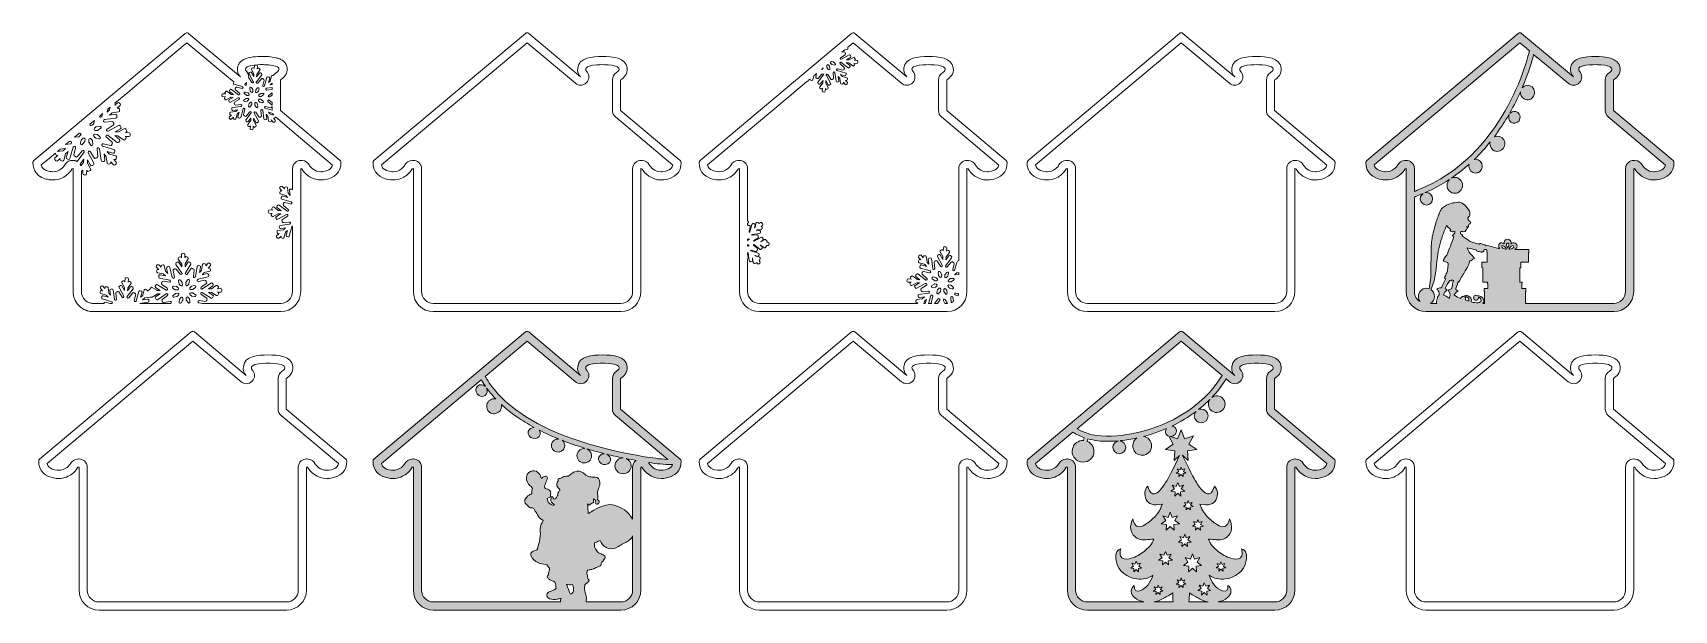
# Model space of a CAD drawing. Header units: millimetres. Extents: x -179 to 704, y -319 to -8.
import ezdxf

# ---------------------------------------------------------------- set-up
doc = ezdxf.new("R2010")
doc.units = ezdxf.units.MM
doc.header["$MEASUREMENT"] = 0
for name, color, linetype in [('Layer 2', 7, 'Continuous'), ('Layer 3', 7, 'Continuous'), ('Layer 4', 7, 'Continuous'), ('Layer 5', 7, 'Continuous'), ('Layer 6', 7, 'Continuous'), ('Layer 7', 7, 'Continuous'), ('Layer 8', 7, 'Continuous'), ('Layer 9', 7, 'Continuous'), ('Layer1', 7, 'Continuous'), ('Layer10', 7, 'Continuous')]:
    doc.layers.add(name, color=color, linetype=linetype)

msp = doc.modelspace()

# ---------------------------------------------------------------- hatches: boundary and pattern name
at = {"layer": 'Layer 2'}
h = msp.add_hatch(color=4, dxfattribs=at)
h.dxf.hatch_style = 2
edge = h.paths.add_edge_path()
edge.add_spline(control_points=[(521.24, -237.54), (521.24, -237.54), (489.19, -210.65), (489.19, -210.65), (489.19, -210.65), (489.19, -194.13), (489.19, -194.13), (490.81, -193.1), (493.13, -191.21), (492.71, -187.69), (492.06, -182.18), (484.8, -181.54), (479.39, -181.54), (473.99, -181.54), (466.73, -182.18), (466.07, -187.69), (465.81, -189.9), (466.62, -191.46), (467.67, -192.57), (467.67, -192.57), (439.76, -169.17), (439.76, -169.17), (439.5, -168.95), (439.18, -168.84), (438.86, -168.84), (438.53, -168.84), (438.21, -168.95), (437.95, -169.17), (437.95, -169.17), (356.46, -237.54), (356.46, -237.54), (356.15, -237.81), (355.96, -238.19), (355.96, -238.6), (355.88, -243.8), (359.28, -247.2), (365.3, -247.93), (365.8, -247.99), (366.29, -248.02), (366.76, -248.02), (369.94, -248.02), (372.38, -246.7), (373.93, -245.51), (375.27, -244.48), (376.43, -243.14), (377.05, -241.96), (377.25, -241.95), (377.45, -241.93), (377.64, -241.9), (377.64, -241.9), (377.64, -308.07), (377.64, -308.07), (377.64, -314.01), (382.47, -318.84), (388.41, -318.84), (388.41, -318.84), (489.3, -318.84), (489.3, -318.84), (495.25, -318.84), (500.08, -314.01), (500.08, -308.07), (500.08, -308.07), (500.08, -241.91), (500.08, -241.91), (500.27, -241.94), (500.47, -241.95), (500.66, -241.97), (501.94, -244.44), (505.76, -248.01), (510.98, -248.01), (510.98, -248.01), (510.98, -248.01), (510.98, -248.01), (511.45, -248.01), (511.93, -247.99), (512.41, -247.93), (518.45, -247.2), (521.85, -243.79), (521.74, -238.59), (521.73, -238.19), (521.55, -237.81), (521.24, -237.54)], knot_values=[0, 0, 0, 0, 1, 1, 1, 2, 2, 2, 3, 3, 3, 4, 4, 4, 5, 5, 5, 6, 6, 6, 7, 7, 7, 8, 8, 8, 9, 9, 9, 10, 10, 10, 11, 11, 11, 12, 12, 12, 13, 13, 13, 14, 14, 14, 15, 15, 15, 16, 16, 16, 17, 17, 17, 18, 18, 18, 19, 19, 19, 20, 20, 20, 21, 21, 21, 22, 22, 22, 23, 23, 23, 24, 24, 24, 25, 25, 25, 26, 26, 26, 27, 27, 27, 27], degree=3, periodic=1)
edge = h.paths.add_edge_path()
edge.add_spline(control_points=[(438.86, -174.18), (438.86, -174.18), (460.86, -192.64), (460.86, -192.64), (453.39, -205.29), (439.15, -215.97), (422.56, -221.29), (414.43, -223.89), (395.04, -228.8), (382.83, -221.19), (382.83, -221.19), (438.86, -174.18), (438.86, -174.18)], knot_values=[0, 0, 0, 0, 1, 1, 1, 2, 2, 2, 3, 3, 3, 4, 4, 4, 4], degree=3, periodic=1)
edge = h.paths.add_edge_path()
edge.add_spline(control_points=[(416.6, -308.37), (414.34, -309.08), (413.57, -308.08), (413.64, -305.61), (412.72, -306.1), (412.03, -307.51), (412.02, -308.67), (412.01, -310.04), (412.84, -311.27), (413.83, -312.05), (415.39, -313.28), (417.09, -314.05), (418.85, -314.42), (418.85, -314.42), (388.41, -314.42), (388.41, -314.42), (384.91, -314.42), (382.07, -311.57), (382.07, -308.07), (382.07, -308.07), (382.07, -241.9), (382.07, -241.9), (382.07, -240.61), (381.5, -239.39), (380.53, -238.55), (379.72, -237.86), (378.69, -237.48), (377.64, -237.48), (377.42, -237.48), (377.2, -237.5), (376.98, -237.53), (376.92, -237.54), (376.86, -237.55), (376.8, -237.55), (375.25, -237.64), (373.86, -238.53), (373.13, -239.91), (372.86, -240.43), (372.15, -241.3), (371.23, -242.01), (369.86, -243.06), (368.35, -243.6), (366.76, -243.6), (366.46, -243.6), (366.15, -243.58), (365.83, -243.54), (363.87, -243.3), (362.36, -242.7), (361.46, -241.81), (360.97, -241.31), (360.64, -240.7), (360.49, -239.94), (360.49, -239.94), (380.63, -223.04), (380.63, -223.04), (382.51, -224.31), (384.56, -225.29), (386.7, -226.03), (386.7, -226.03), (386.35, -227.57), (386.35, -227.57), (383.55, -227.42), (380.98, -229.26), (380.34, -232.05), (379.62, -235.18), (381.6, -238.3), (384.77, -239.03), (387.94, -239.76), (391.1, -237.82), (391.82, -234.69), (392.46, -231.91), (390.95, -229.12), (388.37, -228.03), (388.37, -228.03), (388.69, -226.65), (388.69, -226.65), (392.22, -227.62), (395.96, -228), (399.67, -228), (401.45, -228), (403.22, -227.91), (404.97, -227.76), (404.97, -227.76), (404.97, -227.89), (404.97, -227.89), (403.35, -228.18), (402.12, -229.57), (402.12, -231.25), (402.12, -233.13), (403.66, -234.66), (405.58, -234.66), (407.49, -234.66), (409.03, -233.13), (409.03, -231.25), (409.03, -229.57), (407.8, -228.18), (406.18, -227.89), (406.18, -227.89), (406.18, -227.64), (406.18, -227.64), (409.31, -227.31), (412.29, -226.78), (414.99, -226.19), (413.67, -227.1), (412.8, -228.63), (412.8, -230.37), (412.8, -230.85), (412.87, -231.32), (413, -231.76), (413.41, -233.77), (415.16, -235.3), (417.29, -235.42), (417.49, -235.44), (417.69, -235.46), (417.89, -235.46), (420.7, -235.46), (422.98, -233.18), (422.98, -230.37), (422.98, -227.78), (421.05, -225.65), (418.56, -225.33), (420.42, -224.84), (422.06, -224.35), (423.41, -223.92), (426.01, -223.08), (428.55, -222.13), (431.01, -221.07), (430.34, -221.92), (430.17, -223.05), (430.66, -223.98), (430.98, -224.59), (431.52, -225.01), (432.15, -225.22), (432.15, -225.22), (434.64, -229.52), (434.64, -229.52), (434.64, -229.52), (430.44, -232.41), (430.44, -232.41), (430.44, -232.41), (435.48, -233.16), (435.48, -233.16), (435.48, -233.16), (435.12, -238.25), (435.12, -238.25), (435.12, -238.25), (438.03, -235.55), (438.03, -235.55), (436.38, -239.07), (432.68, -246.87), (431.16, -249.18), (429.66, -251.46), (426.65, -256.94), (423.68, -256.18), (422.15, -255.79), (421.41, -253.84), (420.9, -252.13), (418.97, -254.22), (418.87, -256.65), (420.05, -259.32), (421.23, -262), (423.85, -262.71), (428.75, -261.72), (428.53, -261.76), (427.83, -264.17), (427.66, -264.52), (427.08, -265.65), (426.37, -266.67), (425.58, -267.6), (424.02, -269.45), (422.16, -270.94), (420.27, -272.29), (419.07, -273.14), (417.79, -273.97), (416.39, -274), (414.12, -274.04), (413.19, -271.84), (412.9, -269.61), (412.07, -270.69), (411.49, -273.93), (411.74, -275.25), (412.19, -277.74), (413.67, -279.6), (415.74, -280.48), (418.6, -281.69), (421.22, -280.66), (424.09, -280.6), (423.46, -283.35), (420.85, -285.65), (418.92, -287.21), (416.87, -288.88), (414.56, -290.14), (412.13, -290.9), (410.56, -291.39), (408.36, -291.81), (406.93, -290.6), (406.28, -290.06), (406.01, -289.31), (405.99, -288.41), (405.98, -288.16), (406.2, -285.89), (406.34, -285.86), (403.65, -286.37), (403.37, -289.75), (403.81, -292.2), (404.87, -298.13), (410.15, -301.51), (415.05, -302.07), (416.63, -302.25), (418.23, -302.15), (419.78, -301.76), (420.54, -301.57), (423.43, -300.93), (423.7, -299.95), (422.61, -303.85), (420.12, -307.26), (416.6, -308.37)], knot_values=[0, 0, 0, 0, 1, 1, 1, 2, 2, 2, 3, 3, 3, 4, 4, 4, 5, 5, 5, 6, 6, 6, 7, 7, 7, 8, 8, 8, 9, 9, 9, 10, 10, 10, 11, 11, 11, 12, 12, 12, 13, 13, 13, 14, 14, 14, 15, 15, 15, 16, 16, 16, 17, 17, 17, 18, 18, 18, 19, 19, 19, 20, 20, 20, 21, 21, 21, 22, 22, 22, 23, 23, 23, 24, 24, 24, 25, 25, 25, 26, 26, 26, 27, 27, 27, 28, 28, 28, 29, 29, 29, 30, 30, 30, 31, 31, 31, 32, 32, 32, 33, 33, 33, 34, 34, 34, 35, 35, 35, 36, 36, 36, 37, 37, 37, 38, 38, 38, 39, 39, 39, 40, 40, 40, 41, 41, 41, 42, 42, 42, 43, 43, 43, 44, 44, 44, 45, 45, 45, 46, 46, 46, 47, 47, 47, 48, 48, 48, 49, 49, 49, 50, 50, 50, 51, 51, 51, 52, 52, 52, 53, 53, 53, 54, 54, 54, 55, 55, 55, 56, 56, 56, 57, 57, 57, 58, 58, 58, 59, 59, 59, 60, 60, 60, 61, 61, 61, 62, 62, 62, 63, 63, 63, 64, 64, 64, 65, 65, 65, 66, 66, 66, 67, 67, 67, 68, 68, 68, 69, 69, 69, 70, 70, 70, 71, 71, 71, 72, 72, 72, 72], degree=3, periodic=1)
h.paths.add_polyline_path([(441.44, -245.07), (439.89, -245.31), (440, -246.87), (438.85, -245.81), (437.69, -246.87), (437.81, -245.31), (436.25, -245.07), (437.55, -244.18), (436.77, -242.82), (438.27, -243.28), (438.85, -241.82), (439.43, -243.28), (440.93, -242.82), (440.15, -244.18)])
h.paths.add_polyline_path([(445.26, -263.12), (443.71, -263.36), (443.82, -264.93), (442.67, -263.86), (441.51, -264.93), (441.63, -263.36), (440.07, -263.12), (441.37, -262.24), (440.59, -260.87), (442.09, -261.33), (442.67, -259.87), (443.25, -261.33), (444.75, -260.87), (443.97, -262.24)])
h.paths.add_polyline_path([(445.57, -271.18), (447.26, -271.7), (447.91, -270.06), (448.56, -271.7), (450.26, -271.18), (449.37, -272.72), (450.83, -273.72), (449.08, -273.99), (449.21, -275.76), (447.91, -274.55), (446.61, -275.76), (446.74, -273.99), (444.99, -273.72), (446.45, -272.72)])
h.paths.add_polyline_path([(442.33, -284.56), (440.82, -283.16), (439.3, -284.56), (439.45, -282.5), (437.42, -282.19), (439.12, -281.03), (438.09, -279.24), (440.06, -279.84), (440.82, -277.92), (441.58, -279.84), (443.55, -279.24), (442.52, -281.03), (444.22, -282.19), (442.18, -282.5)])
h.paths.add_polyline_path([(433.36, -254.85), (435.22, -253.57), (434.1, -251.61), (436.26, -252.27), (437.09, -250.17), (437.92, -252.27), (440.08, -251.61), (438.95, -253.57), (440.82, -254.85), (438.58, -255.19), (438.75, -257.44), (437.09, -255.91), (435.43, -257.44), (435.59, -255.19)])
h.paths.add_polyline_path([(434.17, -291.89), (431.94, -292.24), (432.1, -294.49), (430.44, -292.96), (428.78, -294.49), (428.94, -292.24), (426.71, -291.89), (428.57, -290.62), (427.45, -288.66), (429.61, -289.32), (430.44, -287.22), (431.27, -289.32), (433.43, -288.66), (432.3, -290.62)])
h.paths.add_polyline_path([(415.96, -298.2), (414.66, -296.99), (413.36, -298.2), (413.49, -296.43), (411.74, -296.16), (413.2, -295.16), (412.31, -293.62), (414.01, -294.14), (414.66, -292.5), (415.31, -294.14), (417, -293.62), (416.12, -295.16), (417.58, -296.16), (415.83, -296.43)])
h.paths.add_polyline_path([(425.19, -307.72), (424.41, -306.36), (425.91, -306.82), (426.49, -305.35), (427.06, -306.82), (428.57, -306.36), (427.78, -307.72), (429.08, -308.61), (427.53, -308.85), (427.64, -310.41), (426.49, -309.35), (425.33, -310.41), (425.45, -308.85), (423.89, -308.61)])
edge = h.paths.add_edge_path()
edge.add_spline(control_points=[(424.28, -314.42), (425.87, -314.11), (427.44, -313.56), (428.92, -312.8), (430.63, -311.94), (432.25, -310.86), (434.36, -309.6), (434.47, -311.22), (434.36, -312.96), (434.61, -314.42), (434.61, -314.42), (424.28, -314.42), (424.28, -314.42)], knot_values=[0, 0, 0, 0, 1, 1, 1, 2, 2, 2, 3, 3, 3, 4, 4, 4, 4], degree=3, periodic=1)
h.paths.add_polyline_path([(433, -273.74), (430.81, -275.76), (431.03, -272.79), (428.09, -272.34), (430.54, -270.66), (429.06, -268.08), (431.91, -268.95), (433, -266.18), (434.09, -268.95), (436.94, -268.08), (435.46, -270.66), (437.91, -272.34), (434.97, -272.79), (435.19, -275.76)])
h.paths.add_polyline_path([(439.99, -306.58), (438.84, -305.52), (437.68, -306.58), (437.8, -305.01), (436.24, -304.78), (437.54, -303.89), (436.76, -302.53), (438.26, -302.99), (438.84, -301.52), (439.42, -302.99), (440.92, -302.53), (440.14, -303.89), (441.43, -304.78), (439.88, -305.01)])
h.paths.add_polyline_path([(440.07, -294.78), (442.53, -293.1), (441.05, -290.52), (443.89, -291.39), (444.99, -288.62), (446.08, -291.39), (448.93, -290.52), (447.44, -293.1), (449.9, -294.78), (446.96, -295.23), (447.17, -298.2), (444.99, -296.18), (442.8, -298.2), (443.02, -295.23)])
edge = h.paths.add_edge_path()
edge.add_spline(control_points=[(443.09, -314.42), (443.33, -312.96), (443.23, -311.22), (443.34, -309.6), (445.45, -310.86), (447.07, -311.94), (448.77, -312.8), (450.26, -313.56), (451.83, -314.11), (453.42, -314.42), (453.42, -314.42), (443.09, -314.42), (443.09, -314.42)], knot_values=[0, 0, 0, 0, 1, 1, 1, 2, 2, 2, 3, 3, 3, 4, 4, 4, 4], degree=3, periodic=1)
h.paths.add_polyline_path([(452.68, -308.63), (452.83, -310.69), (451.31, -309.29), (449.8, -310.69), (449.95, -308.63), (447.91, -308.32), (449.61, -307.16), (448.58, -305.37), (450.56, -305.97), (451.31, -304.05), (452.07, -305.97), (454.04, -305.37), (453.02, -307.16), (454.72, -308.32)])
edge = h.paths.add_edge_path()
edge.add_spline(control_points=[(511.87, -243.54), (511.58, -243.58), (511.28, -243.59), (510.98, -243.59), (507.58, -243.59), (505.21, -241.13), (504.59, -239.93), (503.87, -238.54), (502.46, -237.63), (500.9, -237.55), (500.84, -237.55), (500.78, -237.54), (500.73, -237.53), (500.51, -237.5), (500.3, -237.49), (500.08, -237.49), (499.03, -237.49), (498, -237.86), (497.19, -238.56), (496.22, -239.4), (495.66, -240.62), (495.66, -241.91), (495.66, -241.91), (495.66, -308.07), (495.66, -308.07), (495.66, -311.57), (492.81, -314.42), (489.3, -314.42), (489.3, -314.42), (458.85, -314.42), (458.85, -314.42), (460.61, -314.05), (462.31, -313.28), (463.87, -312.05), (464.86, -311.27), (465.69, -310.04), (465.67, -308.67), (465.66, -307.51), (464.97, -306.1), (464.06, -305.61), (464.12, -308.08), (463.36, -309.08), (461.09, -308.37), (457.58, -307.26), (455.09, -303.85), (453.99, -299.95), (454.27, -300.93), (457.15, -301.57), (457.92, -301.76), (459.47, -302.15), (461.07, -302.25), (462.65, -302.07), (467.55, -301.51), (472.82, -298.13), (473.89, -292.2), (474.32, -289.75), (474.04, -286.37), (471.36, -285.86), (471.5, -285.89), (471.72, -288.16), (471.71, -288.41), (471.69, -289.31), (471.41, -290.06), (470.77, -290.6), (469.34, -291.81), (467.14, -291.39), (465.56, -290.9), (463.14, -290.14), (460.83, -288.88), (458.77, -287.21), (456.85, -285.65), (454.24, -283.35), (453.61, -280.6), (456.48, -280.66), (459.09, -281.69), (461.96, -280.48), (464.03, -279.6), (465.5, -277.74), (465.96, -275.25), (466.21, -273.93), (465.63, -270.69), (464.8, -269.61), (464.5, -271.84), (463.57, -274.04), (461.31, -274), (459.91, -273.97), (458.62, -273.14), (457.43, -272.29), (455.53, -270.94), (453.68, -269.45), (452.12, -267.6), (451.33, -266.67), (450.62, -265.65), (450.04, -264.52), (449.87, -264.17), (449.17, -261.76), (448.95, -261.72), (453.85, -262.71), (456.47, -262), (457.65, -259.32), (458.82, -256.65), (458.72, -254.22), (456.8, -252.13), (456.29, -253.84), (455.55, -255.79), (454.02, -256.18), (451.05, -256.94), (448.03, -251.46), (446.54, -249.18), (444.94, -246.75), (441.27, -238.98), (439.64, -235.51), (439.64, -235.51), (442.61, -238.23), (442.61, -238.23), (442.61, -238.23), (442.22, -233.15), (442.22, -233.15), (442.22, -233.15), (447.26, -232.36), (447.26, -232.36), (447.26, -232.36), (443.05, -229.5), (443.05, -229.5), (443.05, -229.5), (445.57, -225.07), (445.57, -225.07), (445.57, -225.07), (440.71, -226.57), (440.71, -226.57), (440.71, -226.57), (438.82, -221.84), (438.82, -221.84), (438.82, -221.84), (436.96, -226.58), (436.96, -226.58), (436.96, -226.58), (432.93, -225.36), (432.93, -225.36), (433.49, -225.39), (434.07, -225.27), (434.62, -224.98), (436.11, -224.2), (436.75, -222.49), (436.05, -221.16), (435.62, -220.33), (434.76, -219.85), (433.82, -219.79), (438.52, -217.55), (442.89, -214.91), (446.86, -211.94), (446.3, -212.59), (445.96, -213.42), (445.96, -214.34), (445.96, -216.38), (447.61, -218.03), (449.65, -218.03), (451.69, -218.03), (453.34, -216.38), (453.34, -214.34), (453.34, -212.31), (451.69, -210.66), (449.65, -210.66), (449.22, -210.66), (448.81, -210.73), (448.42, -210.87), (448.42, -210.87), (448.37, -210.78), (448.37, -210.78), (450.48, -209.12), (452.46, -207.36), (454.3, -205.51), (454.3, -205.51), (454.31, -205.52), (454.31, -205.52), (453.11, -207.3), (453.31, -209.72), (454.88, -211.23), (456.65, -212.94), (459.49, -212.86), (461.22, -211.07), (462.95, -209.27), (462.91, -206.44), (461.14, -204.73), (459.56, -203.22), (457.14, -203.11), (455.41, -204.37), (455.41, -204.37), (455.4, -204.37), (455.4, -204.37), (458.34, -201.27), (460.9, -197.94), (463.01, -194.44), (463.01, -194.44), (464.82, -195.96), (464.82, -195.96), (465.65, -196.65), (466.66, -197), (467.66, -197), (468.84, -197), (470.01, -196.53), (470.88, -195.61), (472.48, -193.92), (472.49, -191.26), (470.89, -189.55), (470.5, -189.14), (470.39, -188.8), (470.46, -188.21), (470.5, -187.91), (470.57, -187.33), (472.34, -186.75), (474.72, -185.96), (478.24, -185.96), (479.39, -185.96), (480.55, -185.96), (484.07, -185.96), (486.45, -186.75), (488.22, -187.33), (488.28, -187.9), (488.32, -188.21), (488.38, -188.75), (488.46, -189.36), (486.82, -190.4), (485.54, -191.21), (484.77, -192.62), (484.77, -194.13), (484.77, -194.13), (484.77, -210.65), (484.77, -210.65), (484.77, -211.96), (485.35, -213.2), (486.35, -214.04), (486.35, -214.04), (517.24, -239.96), (517.24, -239.96), (516.97, -241.31), (515.9, -243.05), (511.87, -243.54)], knot_values=[0, 0, 0, 0, 1, 1, 1, 2, 2, 2, 3, 3, 3, 4, 4, 4, 5, 5, 5, 6, 6, 6, 7, 7, 7, 8, 8, 8, 9, 9, 9, 10, 10, 10, 11, 11, 11, 12, 12, 12, 13, 13, 13, 14, 14, 14, 15, 15, 15, 16, 16, 16, 17, 17, 17, 18, 18, 18, 19, 19, 19, 20, 20, 20, 21, 21, 21, 22, 22, 22, 23, 23, 23, 24, 24, 24, 25, 25, 25, 26, 26, 26, 27, 27, 27, 28, 28, 28, 29, 29, 29, 30, 30, 30, 31, 31, 31, 32, 32, 32, 33, 33, 33, 34, 34, 34, 35, 35, 35, 36, 36, 36, 37, 37, 37, 38, 38, 38, 39, 39, 39, 40, 40, 40, 41, 41, 41, 42, 42, 42, 43, 43, 43, 44, 44, 44, 45, 45, 45, 46, 46, 46, 47, 47, 47, 48, 48, 48, 49, 49, 49, 50, 50, 50, 51, 51, 51, 52, 52, 52, 53, 53, 53, 54, 54, 54, 55, 55, 55, 56, 56, 56, 57, 57, 57, 58, 58, 58, 59, 59, 59, 60, 60, 60, 61, 61, 61, 62, 62, 62, 63, 63, 63, 64, 64, 64, 65, 65, 65, 66, 66, 66, 67, 67, 67, 68, 68, 68, 69, 69, 69, 70, 70, 70, 71, 71, 71, 72, 72, 72, 73, 73, 73, 74, 74, 74, 75, 75, 75, 76, 76, 76, 77, 77, 77, 78, 78, 78, 79, 79, 79, 79], degree=3, periodic=1)
h.paths.add_polyline_path([(458.2, -293.82), (459.71, -294.28), (460.28, -292.82), (460.86, -294.28), (462.36, -293.82), (461.58, -295.18), (462.88, -296.07), (461.32, -296.31), (461.44, -297.88), (460.28, -296.81), (459.13, -297.88), (459.24, -296.31), (457.69, -296.07), (458.99, -295.18)])
at = {"layer": 'Layer 4'}
h = msp.add_hatch(color=4, dxfattribs=at)
h.dxf.hatch_style = 2
edge = h.paths.add_edge_path()
edge.add_spline(control_points=[(169.27, -237.54), (169.27, -237.54), (137.23, -210.65), (137.23, -210.65), (137.23, -210.65), (137.23, -194.13), (137.23, -194.13), (138.85, -193.1), (141.17, -191.21), (140.75, -187.69), (140.1, -182.18), (132.84, -181.54), (127.43, -181.54), (122.03, -181.54), (114.77, -182.18), (114.11, -187.69), (113.85, -189.9), (114.66, -191.46), (115.7, -192.57), (115.7, -192.57), (87.8, -169.17), (87.8, -169.17), (87.54, -168.95), (87.22, -168.84), (86.9, -168.84), (86.57, -168.84), (86.25, -168.95), (85.99, -169.17), (85.99, -169.17), (4.5, -237.54), (4.5, -237.54), (4.19, -237.81), (4, -238.19), (4, -238.6), (3.92, -243.8), (7.32, -247.2), (13.33, -247.93), (13.84, -247.99), (14.33, -248.02), (14.8, -248.02), (17.98, -248.02), (20.41, -246.7), (21.96, -245.51), (23.31, -244.48), (24.47, -243.14), (25.09, -241.96), (25.29, -241.95), (25.49, -241.93), (25.68, -241.9), (25.68, -241.9), (25.68, -308.07), (25.68, -308.07), (25.68, -314.01), (30.51, -318.84), (36.45, -318.84), (36.45, -318.84), (137.34, -318.84), (137.34, -318.84), (143.29, -318.84), (148.12, -314.01), (148.12, -308.07), (148.12, -308.07), (148.12, -241.91), (148.12, -241.91), (148.31, -241.94), (148.51, -241.95), (148.7, -241.97), (149.98, -244.44), (153.8, -248.01), (159.02, -248.01), (159.02, -248.01), (159.02, -248.01), (159.02, -248.01), (159.49, -248.01), (159.97, -247.99), (160.45, -247.93), (166.49, -247.2), (169.89, -243.79), (169.78, -238.59), (169.77, -238.19), (169.59, -237.81), (169.27, -237.54)], knot_values=[0, 0, 0, 0, 1, 1, 1, 2, 2, 2, 3, 3, 3, 4, 4, 4, 5, 5, 5, 6, 6, 6, 7, 7, 7, 8, 8, 8, 9, 9, 9, 10, 10, 10, 11, 11, 11, 12, 12, 12, 13, 13, 13, 14, 14, 14, 15, 15, 15, 16, 16, 16, 17, 17, 17, 18, 18, 18, 19, 19, 19, 20, 20, 20, 21, 21, 21, 22, 22, 22, 23, 23, 23, 24, 24, 24, 25, 25, 25, 26, 26, 26, 27, 27, 27, 27], degree=3, periodic=1)
edge = h.paths.add_edge_path()
edge.add_spline(control_points=[(110.21, -310.32), (109.87, -308.93), (108.5, -306.42), (108.18, -305.1), (108.24, -305.09), (110.48, -305.27), (111.28, -305.1), (111.89, -305.43), (112.65, -309.77), (110.21, -310.32)], knot_values=[0, 0, 0, 0, 1, 1, 1, 2, 2, 2, 3, 3, 3, 3], degree=3, periodic=1)
edge = h.paths.add_edge_path()
edge.add_spline(control_points=[(143.7, -308.07), (143.7, -311.57), (140.85, -314.42), (137.34, -314.42), (137.34, -314.42), (118.6, -314.42), (118.6, -314.42), (118.61, -314.37), (118.62, -314.32), (118.63, -314.27), (118.69, -313.7), (118.82, -313.13), (118.81, -312.57), (118.78, -311.88), (118.79, -311.12), (118.51, -310.53), (117.86, -309.13), (117.73, -307.7), (117.84, -306.21), (117.89, -305.54), (118.09, -304.98), (118.63, -304.54), (119.11, -304.15), (119.57, -303.74), (120.02, -303.33), (120.26, -303.1), (120.43, -302.8), (120.12, -302.53), (119.67, -302.14), (119.57, -301.64), (119.48, -301.11), (119.4, -300.62), (119.37, -300.11), (119.16, -299.68), (118.84, -299.02), (118.98, -298.46), (119.24, -297.86), (119.43, -297.41), (119.75, -297.23), (120.23, -297.17), (120.87, -297.09), (121.53, -296.98), (122.12, -296.75), (123.48, -296.22), (124.8, -295.59), (126.14, -295.03), (126.57, -294.84), (126.8, -294.55), (126.77, -294.08), (126.73, -293.48), (127.01, -293.05), (127.41, -292.62), (127.87, -292.14), (128.29, -291.59), (128.64, -291.02), (129.08, -290.32), (129, -289.86), (128.29, -289.4), (127.65, -288.98), (126.94, -288.62), (126.21, -288.39), (125.41, -288.13), (124.83, -287.7), (124.44, -286.97), (124.24, -286.59), (124.09, -286.13), (123.77, -285.88), (123.19, -285.43), (123.24, -284.87), (123.24, -284.28), (123.24, -284.08), (123.22, -283.87), (123.2, -283.67), (123.17, -283.29), (123.13, -282.91), (123.11, -282.69), (124.11, -282.27), (124.99, -281.91), (125.86, -281.51), (126.18, -281.36), (126.35, -281.41), (126.48, -281.72), (126.58, -281.95), (126.68, -282.18), (126.79, -282.39), (127.64, -284.02), (128.92, -285.14), (130.73, -285.59), (132.38, -286), (133.93, -285.75), (135.41, -284.9), (137.21, -283.87), (139.02, -282.87), (140.82, -281.85), (141.2, -281.64), (141.57, -281.41), (141.91, -281.15), (142.71, -280.53), (143.4, -279.81), (143.7, -278.88), (143.7, -278.88), (143.7, -308.07), (143.7, -308.07)], knot_values=[0, 0, 0, 0, 1, 1, 1, 2, 2, 2, 3, 3, 3, 4, 4, 4, 5, 5, 5, 6, 6, 6, 7, 7, 7, 8, 8, 8, 9, 9, 9, 10, 10, 10, 11, 11, 11, 12, 12, 12, 13, 13, 13, 14, 14, 14, 15, 15, 15, 16, 16, 16, 17, 17, 17, 18, 18, 18, 19, 19, 19, 20, 20, 20, 21, 21, 21, 22, 22, 22, 23, 23, 23, 24, 24, 24, 25, 25, 25, 26, 26, 26, 27, 27, 27, 28, 28, 28, 29, 29, 29, 30, 30, 30, 31, 31, 31, 32, 32, 32, 33, 33, 33, 34, 34, 34, 34], degree=3, periodic=1)
edge = h.paths.add_edge_path()
edge.add_spline(control_points=[(145.23, -238.56), (144.26, -239.4), (143.7, -240.62), (143.7, -241.91), (143.7, -241.91), (143.7, -269.91), (143.7, -269.91), (141.22, -265.57), (137.81, -263.52), (133.83, -262.36), (128.15, -260.69), (120.01, -266.75), (119.83, -266.89), (119.65, -265.78), (119.57, -262.75), (119.38, -261.63), (119.67, -261.85), (119.84, -261.99), (120.02, -262.12), (120.31, -262.34), (120.63, -262.34), (120.81, -262.02), (121.07, -261.59), (121.45, -261.42), (121.88, -261.26), (122.57, -261), (122.77, -260.66), (122.71, -259.93), (122.69, -259.65), (122.64, -259.37), (122.58, -258.99), (122.96, -259.3), (123.15, -259.49), (123.93, -259.61), (123.55, -260.54), (123.3, -261.34), (123.96, -261.66), (124.52, -261.94), (125.2, -261.74), (125.52, -261.2), (125.89, -260.56), (125.66, -259.93), (124.8, -259.38), (125.08, -258.41), (125, -257.46), (124.79, -256.5), (124.7, -256.11), (124.7, -255.67), (124.79, -255.28), (124.97, -254.51), (125.22, -253.75), (125.49, -253), (125.84, -252.03), (126.21, -251.07), (126.06, -250.01), (125.75, -247.92), (125.09, -247.48), (123.47, -247.32), (122.79, -247.25), (122.11, -247.23), (121.44, -247.14), (120.41, -247.02), (119.35, -246.94), (118.51, -246.19), (118.03, -245.75), (117.51, -245.35), (117, -244.95), (115.66, -243.9), (114.17, -243.88), (112.63, -244.37), (111.63, -244.69), (110.79, -245.3), (110.06, -246.02), (109.44, -246.64), (108.76, -246.91), (107.91, -246.83), (107.14, -246.76), (106.43, -247), (105.82, -247.43), (105.32, -247.79), (104.81, -248.03), (104.19, -248.06), (103.66, -248.09), (103.53, -248.27), (103.61, -248.78), (103.67, -249.19), (103.59, -249.54), (103.34, -249.87), (102.89, -250.47), (102.77, -251.17), (102.96, -251.86), (103.17, -252.62), (104.14, -253.46), (104.48, -254.18), (104.69, -254.63), (104.1, -254.92), (103.77, -255.33), (103.49, -255.68), (103.37, -256.07), (103.43, -256.53), (103.45, -256.75), (103.34, -257.01), (103.23, -257.22), (102.99, -257.68), (102.68, -258.11), (102.44, -258.58), (102.28, -258.89), (102.07, -259.08), (101.72, -259.04), (101.39, -259.01), (101.08, -258.88), (100.97, -258.51), (100.92, -258.31), (100.89, -258.1), (100.79, -257.93), (100.59, -257.59), (100.32, -257.56), (100.13, -257.88), (99.63, -258.74), (99.29, -259.79), (100.03, -260.69), (100.29, -261.01), (101.37, -261.89), (101.63, -262.21), (101.26, -262.54), (100.07, -262.19), (99.77, -262.01), (98.22, -261.09), (97.93, -260), (97.73, -258.77), (97.87, -258.75), (98.87, -258.15), (98.94, -258.14), (99.62, -258.02), (99.73, -257.76), (99.46, -257.11), (99.38, -256.9), (99.41, -256.6), (99.48, -256.37), (99.77, -255.48), (99.48, -254.54), (98.66, -254.08), (98.22, -253.84), (97.72, -253.68), (97.23, -253.56), (96.54, -253.39), (96.07, -252.81), (96.27, -252.18), (96.62, -251.11), (97.03, -250.07), (97.4, -249.01), (97.55, -248.58), (97.73, -248.16), (97.79, -247.72), (97.89, -247.04), (97.42, -246.57), (96.75, -246.72), (96.29, -246.82), (95.86, -247.08), (95.44, -247.32), (95.15, -247.48), (94.9, -247.71), (94.59, -247.93), (94.5, -247.67), (94.44, -247.49), (94.37, -247.32), (93.99, -246.31), (93.45, -245.4), (92.61, -244.69), (91.43, -243.69), (90.11, -243.62), (88.75, -244.24), (87.38, -244.86), (86.51, -245.93), (86.5, -247.49), (86.49, -249.26), (87.29, -250.72), (88.55, -251.94), (88.84, -252.23), (89.17, -252.48), (89.45, -252.78), (89.77, -253.12), (89.86, -253.48), (89.65, -253.96), (89.51, -254.27), (89.47, -254.67), (89.51, -255.02), (89.62, -256.02), (89.41, -256.4), (88.44, -256.68), (88.05, -256.8), (86.78, -257.41), (85.66, -259.43), (85.51, -259.71), (85.64, -261.28), (86.4, -261.84), (87.61, -262.72), (87.9, -264), (89.38, -263.83), (90.09, -263.74), (90.4, -263.94), (90.72, -264.56), (90.96, -265.04), (91.25, -265.48), (91.54, -265.93), (91.88, -266.49), (92.27, -267.02), (92.58, -267.6), (93.19, -268.7), (94, -269.6), (95.09, -270.25), (95.25, -270.35), (95.41, -270.47), (95.56, -270.57), (95.52, -270.7), (95.5, -270.76), (95.47, -270.81), (95.35, -271.02), (95.22, -271.24), (95.1, -271.45), (94.24, -272.9), (93.68, -274.74), (93.92, -276.44), (94.2, -278.37), (93.96, -280.03), (93.48, -281.92), (93.14, -283.23), (92.81, -284.55), (92.47, -285.86), (92.44, -286.01), (92.39, -286.17), (92.29, -286.28), (92.17, -286.43), (91.96, -286.49), (91.77, -286.55), (91.14, -286.73), (89.21, -287.38), (88.97, -288.22), (88.72, -289.05), (89.05, -289.69), (89.11, -289.82), (89.9, -291.56), (90.99, -292.33), (92.73, -293.26), (94.05, -293.97), (95.61, -294.01), (97.07, -294.32), (97.85, -294.48), (97.9, -295.1), (98.37, -295.63), (98.76, -296.06), (99.17, -296.42), (98.95, -297.06), (98.8, -297.5), (98.66, -297.96), (98.58, -298.42), (98.45, -299.13), (98.32, -299.83), (97.86, -300.42), (97.61, -300.74), (97.61, -301.1), (97.88, -301.38), (98.26, -301.77), (98.66, -302.17), (99.12, -302.45), (99.68, -302.77), (100.31, -303), (100.93, -303.21), (101.67, -303.46), (102.1, -303.94), (102.22, -304.7), (102.3, -305.21), (102.36, -305.72), (102.43, -306.22), (102.57, -307.35), (102.27, -307.68), (101.18, -308.03), (100.23, -308.33), (99.31, -308.76), (98.43, -309.22), (97.7, -309.59), (97.41, -310.27), (97.53, -311.09), (97.66, -311.89), (98.1, -312.43), (98.9, -312.66), (100.32, -313.07), (101.76, -313.14), (103.22, -312.88), (103.84, -312.76), (104.46, -312.66), (105.18, -312.54), (105.07, -312.9), (104.99, -313.14), (104.93, -313.39), (104.84, -313.72), (104.86, -314.09), (104.94, -314.42), (104.94, -314.42), (36.45, -314.42), (36.45, -314.42), (32.95, -314.42), (30.11, -311.57), (30.11, -308.07), (30.11, -308.07), (30.11, -241.9), (30.11, -241.9), (30.11, -240.61), (29.54, -239.39), (28.57, -238.55), (27.76, -237.86), (26.73, -237.48), (25.68, -237.48), (25.46, -237.48), (25.24, -237.5), (25.02, -237.53), (24.96, -237.54), (24.9, -237.55), (24.84, -237.55), (23.29, -237.64), (21.9, -238.53), (21.17, -239.91), (20.9, -240.43), (20.19, -241.3), (19.27, -242.01), (17.9, -243.06), (16.39, -243.6), (14.8, -243.6), (14.5, -243.6), (14.19, -243.58), (13.87, -243.54), (11.91, -243.3), (10.4, -242.7), (9.5, -241.81), (9.01, -241.31), (8.68, -240.7), (8.53, -239.94), (8.53, -239.94), (62.25, -194.86), (62.25, -194.86), (62.8, -195.83), (63.52, -197.02), (64.44, -198.38), (64.44, -198.38), (64.32, -198.48), (64.32, -198.48), (63.18, -197.43), (61.52, -197.26), (60.39, -198.15), (59.11, -199.15), (58.98, -201.11), (60.09, -202.52), (61.2, -203.94), (63.13, -204.28), (64.41, -203.28), (65.54, -202.39), (65.77, -200.74), (65.02, -199.39), (65.02, -199.39), (65.1, -199.32), (65.1, -199.32), (66.36, -201.07), (67.95, -203.06), (70, -205.21), (69.73, -205.15), (69.45, -205.12), (69.16, -205.12), (66.96, -205.12), (65.17, -206.9), (65.17, -209.11), (65.17, -209.71), (65.31, -210.28), (65.55, -210.79), (65.85, -211.61), (66.44, -212.33), (67.29, -212.76), (68.11, -213.18), (69.03, -213.25), (69.85, -213.03), (71.73, -212.7), (73.15, -211.07), (73.15, -209.11), (73.15, -208.79), (73.11, -208.49), (73.04, -208.19), (75.34, -210.31), (78.08, -212.54), (81.34, -214.81), (84.25, -216.83), (87.39, -218.76), (90.74, -220.58), (89.22, -220.5), (87.86, -221.4), (87.53, -222.78), (87.17, -224.36), (88.29, -225.97), (90.04, -226.38), (91.8, -226.78), (93.52, -225.84), (93.88, -224.26), (94.07, -223.44), (93.86, -222.62), (93.38, -221.96), (96.65, -223.63), (100.11, -225.21), (103.77, -226.69), (103.77, -226.69), (103.75, -226.77), (103.75, -226.77), (102.06, -226.68), (100.49, -227.8), (100.1, -229.49), (99.65, -231.39), (100.86, -233.29), (102.78, -233.74), (104.71, -234.19), (106.63, -233.01), (107.07, -231.11), (107.4, -229.69), (106.81, -228.27), (105.69, -227.46), (109.54, -228.96), (113.6, -230.37), (117.87, -231.68), (117.87, -231.68), (117.82, -231.88), (117.82, -231.88), (115.95, -231.77), (114.22, -233.01), (113.79, -234.87), (113.3, -236.96), (114.63, -239.06), (116.75, -239.55), (118.87, -240.04), (120.99, -238.75), (121.47, -236.66), (121.91, -234.79), (120.9, -232.92), (119.18, -232.19), (119.18, -232.19), (119.2, -232.09), (119.2, -232.09), (122.23, -232.99), (125.36, -233.85), (128.6, -234.66), (127.06, -234.57), (125.68, -235.47), (125.35, -236.87), (124.99, -238.44), (126.11, -240.05), (127.86, -240.46), (129.62, -240.87), (131.34, -239.92), (131.7, -238.34), (132.02, -236.97), (131.21, -235.57), (129.84, -234.96), (132.67, -235.66), (135.58, -236.31), (138.57, -236.93), (138.57, -236.93), (138.56, -236.96), (138.56, -236.96), (138.56, -236.96), (138.56, -236.96), (138.55, -236.96), (136.14, -236.96), (134.18, -238.86), (134.18, -241.22), (134.18, -243.57), (136.14, -245.47), (138.55, -245.47), (140.97, -245.47), (142.93, -243.57), (142.93, -241.22), (142.93, -239.41), (141.78, -237.87), (140.15, -237.25), (141.94, -237.61), (143.75, -237.96), (145.59, -238.29), (145.46, -238.37), (145.35, -238.46), (145.23, -238.56)], knot_values=[0, 0, 0, 0, 1, 1, 1, 2, 2, 2, 3, 3, 3, 4, 4, 4, 5, 5, 5, 6, 6, 6, 7, 7, 7, 8, 8, 8, 9, 9, 9, 10, 10, 10, 11, 11, 11, 12, 12, 12, 13, 13, 13, 14, 14, 14, 15, 15, 15, 16, 16, 16, 17, 17, 17, 18, 18, 18, 19, 19, 19, 20, 20, 20, 21, 21, 21, 22, 22, 22, 23, 23, 23, 24, 24, 24, 25, 25, 25, 26, 26, 26, 27, 27, 27, 28, 28, 28, 29, 29, 29, 30, 30, 30, 31, 31, 31, 32, 32, 32, 33, 33, 33, 34, 34, 34, 35, 35, 35, 36, 36, 36, 37, 37, 37, 38, 38, 38, 39, 39, 39, 40, 40, 40, 41, 41, 41, 42, 42, 42, 43, 43, 43, 44, 44, 44, 45, 45, 45, 46, 46, 46, 47, 47, 47, 48, 48, 48, 49, 49, 49, 50, 50, 50, 51, 51, 51, 52, 52, 52, 53, 53, 53, 54, 54, 54, 55, 55, 55, 56, 56, 56, 57, 57, 57, 58, 58, 58, 59, 59, 59, 60, 60, 60, 61, 61, 61, 62, 62, 62, 63, 63, 63, 64, 64, 64, 65, 65, 65, 66, 66, 66, 67, 67, 67, 68, 68, 68, 69, 69, 69, 70, 70, 70, 71, 71, 71, 72, 72, 72, 73, 73, 73, 74, 74, 74, 75, 75, 75, 76, 76, 76, 77, 77, 77, 78, 78, 78, 79, 79, 79, 80, 80, 80, 81, 81, 81, 82, 82, 82, 83, 83, 83, 84, 84, 84, 85, 85, 85, 86, 86, 86, 87, 87, 87, 88, 88, 88, 89, 89, 89, 90, 90, 90, 91, 91, 91, 92, 92, 92, 93, 93, 93, 94, 94, 94, 95, 95, 95, 96, 96, 96, 97, 97, 97, 98, 98, 98, 99, 99, 99, 100, 100, 100, 101, 101, 101, 102, 102, 102, 103, 103, 103, 104, 104, 104, 105, 105, 105, 106, 106, 106, 107, 107, 107, 108, 108, 108, 109, 109, 109, 110, 110, 110, 111, 111, 111, 112, 112, 112, 113, 113, 113, 114, 114, 114, 115, 115, 115, 116, 116, 116, 117, 117, 117, 118, 118, 118, 119, 119, 119, 120, 120, 120, 121, 121, 121, 122, 122, 122, 123, 123, 123, 124, 124, 124, 125, 125, 125, 126, 126, 126, 127, 127, 127, 128, 128, 128, 129, 129, 129, 130, 130, 130, 131, 131, 131, 132, 132, 132, 133, 133, 133, 134, 134, 134, 135, 135, 135, 136, 136, 136, 137, 137, 137, 138, 138, 138, 139, 139, 139, 140, 140, 140, 141, 141, 141, 142, 142, 142, 143, 143, 143, 144, 144, 144, 145, 145, 145, 146, 146, 146, 147, 147, 147, 148, 148, 148, 149, 149, 149, 150, 150, 150, 151, 151, 151, 152, 152, 152, 153, 153, 153, 154, 154, 154, 155, 155, 155, 156, 156, 156, 157, 157, 157, 158, 158, 158, 159, 159, 159, 160, 160, 160, 161, 161, 161, 161], degree=3, periodic=1)
edge = h.paths.add_edge_path()
edge.add_spline(control_points=[(150.14, -236.28), (121.3, -231.49), (98.68, -223.5), (82.92, -212.54), (71.08, -204.31), (66.46, -196.71), (64.4, -193.06), (64.4, -193.06), (86.9, -174.18), (86.9, -174.18), (86.9, -174.18), (112.86, -195.96), (112.86, -195.96), (113.69, -196.65), (114.7, -197), (115.7, -197), (116.88, -197), (118.05, -196.53), (118.92, -195.61), (120.52, -193.92), (120.53, -191.26), (118.93, -189.55), (118.54, -189.14), (118.43, -188.8), (118.5, -188.21), (118.54, -187.91), (118.61, -187.33), (120.38, -186.75), (122.76, -185.96), (126.28, -185.96), (127.43, -185.96), (128.59, -185.96), (132.11, -185.96), (134.49, -186.75), (136.26, -187.33), (136.32, -187.9), (136.36, -188.21), (136.42, -188.75), (136.5, -189.36), (134.86, -190.4), (133.58, -191.21), (132.81, -192.62), (132.81, -194.13), (132.81, -194.13), (132.81, -210.65), (132.81, -210.65), (132.81, -211.96), (133.39, -213.2), (134.39, -214.04), (134.39, -214.04), (162.58, -237.7), (162.58, -237.7), (158.13, -237.51), (153.85, -236.89), (150.14, -236.28)], knot_values=[0, 0, 0, 0, 1, 1, 1, 2, 2, 2, 3, 3, 3, 4, 4, 4, 5, 5, 5, 6, 6, 6, 7, 7, 7, 8, 8, 8, 9, 9, 9, 10, 10, 10, 11, 11, 11, 12, 12, 12, 13, 13, 13, 14, 14, 14, 15, 15, 15, 16, 16, 16, 17, 17, 17, 18, 18, 18, 18], degree=3, periodic=1)
edge = h.paths.add_edge_path()
edge.add_spline(control_points=[(159.91, -243.54), (159.61, -243.58), (159.32, -243.59), (159.02, -243.59), (155.62, -243.59), (153.25, -241.13), (152.63, -239.93), (152.54, -239.75), (152.43, -239.58), (152.32, -239.42), (156.23, -240.01), (160.6, -240.52), (165.12, -240.52), (164.66, -241.76), (163.4, -243.12), (159.91, -243.54)], knot_values=[0, 0, 0, 0, 1, 1, 1, 2, 2, 2, 3, 3, 3, 4, 4, 4, 5, 5, 5, 5], degree=3, periodic=1)
at = {"layer": 'Layer 6'}
h = msp.add_hatch(color=4, dxfattribs=at)
h.dxf.hatch_style = 2
edge = h.paths.add_edge_path()
edge.add_spline(control_points=[(704.07, -77.97), (704.06, -77.56), (703.88, -77.18), (703.57, -76.92), (703.57, -76.92), (671.53, -50.02), (671.53, -50.02), (671.53, -50.02), (671.53, -33.5), (671.53, -33.5), (673.14, -32.47), (675.46, -30.59), (675.04, -27.07), (674.39, -21.55), (667.13, -20.91), (661.72, -20.91), (656.32, -20.91), (649.06, -21.55), (648.41, -27.07), (648.15, -29.27), (648.96, -30.84), (650, -31.95), (650, -31.95), (622.1, -8.54), (622.1, -8.54), (621.83, -8.32), (621.51, -8.21), (621.19, -8.21), (620.87, -8.21), (620.54, -8.32), (620.28, -8.54), (620.28, -8.54), (538.79, -76.92), (538.79, -76.92), (538.48, -77.18), (538.3, -77.57), (538.29, -77.98), (538.21, -83.17), (541.61, -86.57), (547.63, -87.3), (548.13, -87.36), (548.62, -87.39), (549.09, -87.39), (552.27, -87.39), (554.71, -86.08), (556.26, -84.89), (557.6, -83.86), (558.76, -82.51), (559.38, -81.34), (559.58, -81.33), (559.78, -81.3), (559.98, -81.27), (559.98, -81.27), (559.98, -147.44), (559.98, -147.44), (559.98, -153.38), (564.81, -158.21), (570.74, -158.21), (570.74, -158.21), (572.12, -158.21), (572.12, -158.21), (572.12, -158.21), (670.26, -158.21), (670.26, -158.21), (670.26, -158.21), (671.63, -158.21), (671.63, -158.21), (677.58, -158.21), (682.42, -153.38), (682.42, -147.44), (682.42, -147.44), (682.42, -81.28), (682.42, -81.28), (682.61, -81.31), (682.8, -81.33), (683, -81.34), (684.28, -83.81), (688.09, -87.39), (693.31, -87.39), (693.31, -87.39), (693.31, -87.39), (693.31, -87.39), (693.78, -87.39), (694.26, -87.36), (694.75, -87.3), (700.79, -86.57), (704.19, -83.17), (704.07, -77.97)], knot_values=[0, 0, 0, 0, 1, 1, 1, 2, 2, 2, 3, 3, 3, 4, 4, 4, 5, 5, 5, 6, 6, 6, 7, 7, 7, 8, 8, 8, 9, 9, 9, 10, 10, 10, 11, 11, 11, 12, 12, 12, 13, 13, 13, 14, 14, 14, 15, 15, 15, 16, 16, 16, 17, 17, 17, 18, 18, 18, 19, 19, 19, 20, 20, 20, 21, 21, 21, 22, 22, 22, 23, 23, 23, 24, 24, 24, 25, 25, 25, 26, 26, 26, 27, 27, 27, 28, 28, 28, 29, 29, 29, 29], degree=3, periodic=1)
edge = h.paths.add_edge_path()
edge.add_spline(control_points=[(559.31, -76.9), (559.25, -76.91), (559.19, -76.92), (559.14, -76.92), (557.58, -77.01), (556.19, -77.9), (555.47, -79.28), (555.19, -79.8), (554.48, -80.68), (553.57, -81.38), (552.19, -82.43), (550.69, -82.97), (549.09, -82.97), (548.79, -82.97), (548.48, -82.95), (548.16, -82.91), (546.2, -82.67), (544.69, -82.08), (543.8, -81.18), (543.3, -80.69), (542.97, -80.07), (542.82, -79.31), (542.82, -79.31), (621.19, -13.55), (621.19, -13.55), (621.19, -13.55), (624.95, -16.71), (624.95, -16.71), (624.94, -16.73), (624.93, -16.74), (624.91, -16.76), (624.91, -16.76), (626.25, -17.92), (626.25, -17.92), (625.29, -22.2), (612.53, -74.87), (565.94, -92.91), (565.94, -92.91), (565.24, -93.24), (564.4, -93.61), (564.4, -93.61), (564.4, -81.27), (564.4, -81.27), (564.4, -79.99), (563.84, -78.76), (562.86, -77.92), (562.05, -77.23), (561.03, -76.85), (559.98, -76.85), (559.76, -76.85), (559.53, -76.87), (559.31, -76.9)], knot_values=[0, 0, 0, 0, 1, 1, 1, 2, 2, 2, 3, 3, 3, 4, 4, 4, 5, 5, 5, 6, 6, 6, 7, 7, 7, 8, 8, 8, 9, 9, 9, 10, 10, 10, 11, 11, 11, 12, 12, 12, 13, 13, 13, 14, 14, 14, 15, 15, 15, 16, 16, 16, 17, 17, 17, 17], degree=3, periodic=1)
edge = h.paths.add_edge_path()
edge.add_spline(control_points=[(573.28, -146.41), (573.39, -146.18), (573.5, -145.94), (573.62, -145.68), (575.94, -140.51), (576, -134.5), (576.76, -128.93), (577.31, -124.9), (578.23, -121.03), (579.57, -117.21), (580.08, -115.72), (580.74, -114.28), (581.34, -112.83), (581.45, -112.55), (581.58, -112.28), (581.72, -111.96), (582.05, -112.3), (582.33, -112.62), (582.64, -112.9), (583.02, -113.25), (583.42, -113.57), (583.82, -113.89), (583.97, -114.02), (583.99, -114.26), (583.84, -114.43), (583.79, -114.48), (583.74, -114.52), (583.68, -114.56), (583.64, -114.59), (583.59, -114.62), (583.52, -114.65), (584, -115.15), (584.56, -115.33), (585.19, -115.21), (585.48, -115.16), (585.77, -115.04), (586.06, -114.92), (586.08, -115.12), (586.11, -115.31), (586.13, -115.51), (586.13, -115.65), (586.13, -115.78), (586.13, -115.91), (586.13, -115.93), (586.13, -115.96), (586.13, -115.98), (585.64, -116.49), (585.17, -116.97), (584.68, -117.48), (585.07, -117.62), (585.4, -117.75), (585.69, -117.86), (585.04, -119.56), (584.4, -121.25), (583.75, -122.93), (583.12, -124.57), (582.47, -126.2), (581.82, -127.82), (581.75, -127.99), (581.57, -128.11), (581.44, -128.26), (581.33, -128.38), (581.21, -128.5), (581.12, -128.64), (580.76, -129.21), (580.4, -129.78), (580.06, -130.36), (579.88, -130.68), (579.9, -130.81), (580.23, -130.98), (580.83, -131.31), (581.45, -131.58), (582.07, -131.87), (582.1, -131.89), (582.13, -131.88), (582.15, -131.89), (582.6, -132.04), (582.61, -132.04), (582.56, -132.51), (582.46, -133.6), (582.36, -134.69), (582.24, -135.78), (582.17, -136.5), (581.86, -137.15), (581.57, -137.81), (581.23, -138.56), (580.87, -139.31), (580.51, -140.08), (580.66, -140.17), (580.79, -140.27), (580.93, -140.34), (581.1, -140.42), (581.13, -140.52), (581.05, -140.69), (580.4, -142.16), (579.75, -143.62), (579.11, -145.1), (579.02, -145.32), (578.9, -145.39), (578.67, -145.39), (578.3, -145.39), (577.94, -145.44), (577.61, -145.54), (577.2, -145.62), (576.81, -145.75), (576.45, -145.95), (576.47, -145.97), (576.5, -146), (576.52, -146.02), (576.52, -146.02), (576.51, -146.02), (576.51, -146.03), (576.62, -146.14), (576.74, -146.25), (576.85, -146.37), (577.48, -147.12), (577.82, -148.12), (577.76, -149.11), (577.76, -149.13), (577.75, -149.14), (577.74, -149.16), (577.71, -149.23), (577.67, -149.31), (577.61, -149.34), (577.07, -149.68), (576.94, -150.27), (576.78, -150.81), (576.61, -151.42), (576.48, -152.03), (576.35, -152.65), (576.25, -153.08), (576.28, -153.58), (576.55, -153.79), (576.55, -153.79), (573.1, -153.79), (573.1, -153.79), (574.38, -153.03), (575.24, -151.64), (575.24, -150.04), (575.24, -148.52), (574.46, -147.18), (573.28, -146.41)], knot_values=[0, 0, 0, 0, 1, 1, 1, 2, 2, 2, 3, 3, 3, 4, 4, 4, 5, 5, 5, 6, 6, 6, 7, 7, 7, 8, 8, 8, 9, 9, 9, 10, 10, 10, 11, 11, 11, 12, 12, 12, 13, 13, 13, 14, 14, 14, 15, 15, 15, 16, 16, 16, 17, 17, 17, 18, 18, 18, 19, 19, 19, 20, 20, 20, 21, 21, 21, 22, 22, 22, 23, 23, 23, 24, 24, 24, 25, 25, 25, 26, 26, 26, 27, 27, 27, 28, 28, 28, 29, 29, 29, 30, 30, 30, 31, 31, 31, 32, 32, 32, 33, 33, 33, 34, 34, 34, 35, 35, 35, 36, 36, 36, 37, 37, 37, 38, 38, 38, 39, 39, 39, 40, 40, 40, 41, 41, 41, 42, 42, 42, 43, 43, 43, 44, 44, 44, 45, 45, 45, 46, 46, 46, 47, 47, 47, 47], degree=3, periodic=1)
edge = h.paths.add_edge_path()
edge.add_spline(control_points=[(586.61, -146.27), (586.64, -146.19), (587.55, -143.55), (587.78, -142.26), (587.85, -142.27), (587.92, -142.28), (587.99, -142.3), (588.15, -142.33), (588.25, -142.28), (588.34, -142.12), (589.48, -140.17), (590.63, -138.23), (591.78, -136.29), (592.18, -135.62), (592.58, -134.95), (592.97, -134.27), (593.51, -133.36), (593.83, -132.36), (594.03, -131.32), (594.07, -131.1), (594.17, -131), (594.36, -130.9), (595.06, -130.55), (595.75, -130.17), (596.44, -129.78), (596.71, -129.63), (596.71, -129.55), (596.5, -129.3), (596.01, -128.7), (595.52, -128.09), (595.02, -127.5), (594.84, -127.29), (594.57, -127.15), (594.4, -126.93), (593.73, -126.02), (593.24, -124.99), (592.8, -123.92), (594.42, -124.27), (596.03, -124.63), (597.65, -124.98), (597.66, -125), (597.67, -125.02), (597.67, -125.03), (597.69, -125.57), (597.69, -125.56), (598.19, -125.68), (598.89, -125.85), (599.58, -126.04), (600.28, -126.22), (600.63, -126.32), (600.67, -126.3), (600.76, -125.9), (600.95, -125.95), (601.14, -125.99), (601.33, -126.05), (601.65, -126.14), (601.69, -126.1), (601.74, -125.78), (601.8, -125.31), (601.82, -125.2), (601.89, -124.7), (602.38, -124.89), (602.9, -124.72), (603.42, -124.93), (603.42, -125.34), (603.41, -125.81), (603.42, -126.28), (603.43, -126.37), (603.51, -126.45), (603.56, -126.54), (603.58, -126.59), (603.62, -126.65), (603.62, -126.71), (603.62, -128.29), (603.62, -129.87), (603.62, -131.45), (603.62, -131.47), (603.61, -131.48), (603.59, -131.54), (603.59, -131.54), (600.69, -131.54), (600.69, -131.54), (600.69, -131.54), (600.69, -134.56), (600.69, -134.56), (600.88, -134.57), (601.06, -134.59), (601.27, -134.6), (601.27, -134.6), (601.27, -142.29), (601.27, -142.29), (601.27, -142.29), (603.7, -142.29), (603.7, -142.29), (603.7, -142.47), (603.7, -142.62), (603.71, -142.77), (603.72, -142.95), (603.61, -143.18), (603.86, -143.28), (603.88, -143.29), (603.89, -143.36), (603.89, -143.39), (603.89, -144.18), (603.89, -144.97), (603.89, -145.79), (603.89, -145.79), (601.87, -145.79), (601.87, -145.79), (601.87, -146.24), (601.86, -146.67), (601.87, -147.1), (601.88, -147.28), (601.76, -147.52), (602.05, -147.62), (602.08, -147.63), (602.07, -147.8), (602.07, -147.9), (602.07, -149.81), (602.07, -151.73), (602.07, -153.64), (602.07, -153.64), (602.07, -153.79), (602.07, -153.79), (602.07, -153.79), (601.2, -153.79), (601.2, -153.79), (601.41, -153.61), (601.57, -153.38), (601.67, -153.09), (601.99, -152.16), (601.53, -150.97), (600.76, -150.36), (600.05, -149.81), (599.32, -149.68), (598.46, -149.76), (598.22, -149.52), (597.89, -149.37), (597.53, -149.37), (596.79, -149.37), (596.19, -149.98), (596.19, -150.75), (596.19, -151.51), (596.79, -152.13), (597.53, -152.13), (598.27, -152.13), (598.87, -151.51), (598.87, -150.75), (598.87, -150.63), (598.86, -150.52), (598.83, -150.42), (599.58, -150.68), (600.12, -151.19), (600.22, -151.9), (600.32, -152.54), (600.08, -153), (599.48, -153.23), (599.23, -153.32), (598.97, -153.39), (598.71, -153.41), (597.48, -153.52), (596.29, -153.37), (595.13, -152.97), (595.09, -152.96), (595.06, -152.94), (595.02, -152.93), (595.55, -151.34), (594.41, -150.14), (593.19, -149.72), (592.6, -149.52), (591.99, -149.55), (591.38, -149.76), (591.16, -149.84), (590.99, -149.94), (590.86, -150.07), (590.78, -150.05), (590.7, -150.04), (590.61, -150.04), (589.94, -150.04), (589.38, -150.56), (589.29, -151.23), (588.12, -150.73), (587.03, -150.06), (585.95, -149.39), (585.91, -149.37), (585.87, -149.34), (585.84, -149.31), (585.85, -149.23), (585.86, -149.15), (585.88, -149.07), (586.06, -148.61), (586.76, -147.95), (587.89, -146.96), (587.81, -146.91), (586.83, -146.36), (586.61, -146.27)], knot_values=[0, 0, 0, 0, 1, 1, 1, 2, 2, 2, 3, 3, 3, 4, 4, 4, 5, 5, 5, 6, 6, 6, 7, 7, 7, 8, 8, 8, 9, 9, 9, 10, 10, 10, 11, 11, 11, 12, 12, 12, 13, 13, 13, 14, 14, 14, 15, 15, 15, 16, 16, 16, 17, 17, 17, 18, 18, 18, 19, 19, 19, 20, 20, 20, 21, 21, 21, 22, 22, 22, 23, 23, 23, 24, 24, 24, 25, 25, 25, 26, 26, 26, 27, 27, 27, 28, 28, 28, 29, 29, 29, 30, 30, 30, 31, 31, 31, 32, 32, 32, 33, 33, 33, 34, 34, 34, 35, 35, 35, 36, 36, 36, 37, 37, 37, 38, 38, 38, 39, 39, 39, 40, 40, 40, 41, 41, 41, 42, 42, 42, 43, 43, 43, 44, 44, 44, 45, 45, 45, 46, 46, 46, 47, 47, 47, 48, 48, 48, 49, 49, 49, 50, 50, 50, 51, 51, 51, 52, 52, 52, 53, 53, 53, 54, 54, 54, 55, 55, 55, 56, 56, 56, 57, 57, 57, 58, 58, 58, 59, 59, 59, 60, 60, 60, 61, 61, 61, 62, 62, 62, 63, 63, 63, 64, 64, 64, 65, 65, 65, 65], degree=3, periodic=1)
edge = h.paths.add_edge_path()
edge.add_spline(control_points=[(613.88, -124.64), (613.2, -124.57), (612.55, -124.44), (611.98, -124.06), (611.75, -123.91), (611.55, -123.66), (611.42, -123.41), (611.26, -123.12), (611.4, -122.81), (611.67, -122.72), (611.85, -122.71), (612.06, -122.74), (612.24, -122.8), (612.69, -122.95), (613.05, -123.31), (613.35, -123.67), (613.51, -123.87), (613.65, -124.09), (613.78, -124.32), (613.8, -124.34), (613.81, -124.37), (613.83, -124.4), (613.85, -124.48), (613.86, -124.56), (613.88, -124.64)], knot_values=[0, 0, 0, 0, 1, 1, 1, 2, 2, 2, 3, 3, 3, 4, 4, 4, 5, 5, 5, 6, 6, 6, 7, 7, 7, 8, 8, 8, 8], degree=3, periodic=1)
edge = h.paths.add_edge_path()
edge.add_spline(control_points=[(613.92, -121.74), (614.01, -121.55), (614.19, -121.38), (614.41, -121.33), (614.53, -121.31), (614.67, -121.32), (614.79, -121.37), (614.98, -121.44), (615.11, -121.6), (615.18, -121.78), (615.34, -122.21), (615.15, -122.72), (614.98, -123.12), (614.92, -123.28), (614.84, -123.43), (614.76, -123.57), (614.7, -123.68), (614.61, -123.9), (614.49, -123.96), (614.43, -123.9), (614.42, -123.8), (614.39, -123.73), (614.35, -123.64), (614.32, -123.55), (614.28, -123.46), (614.22, -123.31), (614.16, -123.16), (614.09, -123.01), (614.09, -122.99), (614.08, -122.97), (614.07, -122.95), (613.99, -122.76), (613.91, -122.56), (613.87, -122.36), (613.83, -122.15), (613.83, -121.93), (613.92, -121.74)], knot_values=[0, 0, 0, 0, 1, 1, 1, 2, 2, 2, 3, 3, 3, 4, 4, 4, 5, 5, 5, 6, 6, 6, 7, 7, 7, 8, 8, 8, 9, 9, 9, 10, 10, 10, 11, 11, 11, 12, 12, 12, 12], degree=3, periodic=1)
edge = h.paths.add_edge_path()
edge.add_spline(control_points=[(615.24, -124.67), (615.32, -124.66), (615.29, -124.56), (615.42, -124.32), (615.49, -124.19), (615.54, -124.04), (615.62, -123.91), (615.78, -123.66), (615.98, -123.44), (616.2, -123.25), (616.56, -122.96), (617.21, -122.57), (617.69, -122.77), (617.98, -122.89), (618.03, -123.25), (617.88, -123.51), (617.78, -123.68), (617.65, -123.85), (617.5, -123.97), (616.83, -124.48), (616.06, -124.6), (615.24, -124.67)], knot_values=[0, 0, 0, 0, 1, 1, 1, 2, 2, 2, 3, 3, 3, 4, 4, 4, 5, 5, 5, 6, 6, 6, 7, 7, 7, 7], degree=3, periodic=1)
edge = h.paths.add_edge_path()
edge.add_spline(control_points=[(580.95, -145.83), (581.66, -144.34), (582.45, -142.81), (583.39, -141.43), (583.47, -141.46), (583.56, -141.49), (583.65, -141.52), (584.1, -141.67), (584.52, -141.78), (584.67, -141.15), (584.94, -141.28), (585.19, -141.39), (585.45, -141.51), (585.03, -142.95), (584.73, -144.44), (584.4, -145.9), (584.39, -145.95), (584.38, -145.99), (584.37, -146.04), (584.02, -146.11), (583.69, -146.22), (583.36, -146.38), (583.1, -146.46), (582.85, -146.55), (582.6, -146.65), (582.89, -147.51), (583.54, -148.24), (583.67, -149.14), (583.66, -149.19), (583.65, -149.24), (583.64, -149.29), (583.5, -149.86), (583.3, -150.42), (583.24, -150.99), (583.13, -150.94), (583.03, -150.9), (582.94, -150.85), (581.94, -150.27), (580.94, -149.69), (579.94, -149.11), (580.23, -148.63), (580.51, -148.15), (580.85, -147.71), (580.94, -147.59), (581.89, -146.4), (581.99, -146.47), (581.7, -146.17), (581.34, -145.97), (580.95, -145.83)], knot_values=[0, 0, 0, 0, 1, 1, 1, 2, 2, 2, 3, 3, 3, 4, 4, 4, 5, 5, 5, 6, 6, 6, 7, 7, 7, 8, 8, 8, 9, 9, 9, 10, 10, 10, 11, 11, 11, 12, 12, 12, 13, 13, 13, 14, 14, 14, 15, 15, 15, 16, 16, 16, 16], degree=3, periodic=1)
edge = h.paths.add_edge_path()
edge.add_spline(control_points=[(591.5, -150.39), (591.72, -150.29), (592.22, -150.27), (592.43, -150.32), (592.95, -150.44), (593.2, -150.61), (593.45, -150.99), (593.75, -151.44), (593.86, -152.09), (593.64, -152.49), (593.05, -152.32), (592.45, -152.14), (591.85, -151.96), (591.92, -151.8), (591.96, -151.61), (591.96, -151.42), (591.96, -150.94), (591.74, -150.61), (591.5, -150.39)], knot_values=[0, 0, 0, 0, 1, 1, 1, 2, 2, 2, 3, 3, 3, 4, 4, 4, 5, 5, 5, 6, 6, 6, 6], degree=3, periodic=1)
edge = h.paths.add_edge_path()
edge.add_spline(control_points=[(694.2, -82.91), (693.91, -82.95), (693.61, -82.97), (693.31, -82.97), (689.92, -82.97), (687.54, -80.5), (686.92, -79.3), (686.2, -77.91), (684.79, -77), (683.23, -76.92), (683.17, -76.92), (683.11, -76.91), (683.06, -76.91), (682.84, -76.87), (682.63, -76.86), (682.42, -76.86), (681.36, -76.86), (680.33, -77.24), (679.53, -77.93), (678.55, -78.77), (677.99, -79.99), (677.99, -81.28), (677.99, -81.28), (677.99, -147.44), (677.99, -147.44), (677.99, -150.94), (675.14, -153.79), (671.63, -153.79), (671.63, -153.79), (668.44, -153.79), (668.44, -153.79), (668.44, -153.79), (668.44, -153.79), (668.44, -153.79), (668.44, -153.79), (624.23, -153.79), (624.23, -153.79), (624.23, -153.74), (624.23, -153.68), (624.23, -153.63), (624.23, -151.71), (624.23, -149.78), (624.23, -147.86), (624.23, -147.74), (624.17, -147.57), (624.39, -147.55), (624.41, -147.55), (624.44, -147.47), (624.44, -147.43), (624.44, -146.9), (624.44, -146.37), (624.44, -145.81), (624.44, -145.81), (622.27, -145.81), (622.27, -145.81), (622.27, -145.81), (622.27, -143.35), (622.27, -143.35), (622.57, -143.1), (622.43, -142.76), (622.46, -142.45), (622.46, -142.41), (622.45, -142.37), (622.44, -142.3), (622.44, -142.3), (621.14, -142.3), (621.14, -142.3), (621.14, -142.3), (621.14, -134.58), (621.14, -134.58), (621.14, -134.58), (621.73, -134.58), (621.73, -134.58), (621.73, -134.58), (621.73, -131.56), (621.73, -131.56), (621.73, -131.56), (625.77, -131.56), (625.77, -131.56), (625.77, -131.56), (625.77, -131.22), (625.77, -131.22), (625.77, -129.75), (625.77, -128.28), (625.78, -126.81), (625.78, -126.69), (625.72, -126.54), (625.92, -126.51), (625.95, -126.51), (626, -126.43), (626, -126.38), (626, -125.85), (626, -125.32), (626, -124.76), (626, -124.76), (618.4, -124.76), (618.4, -124.76), (618.55, -124.66), (618.7, -124.56), (618.84, -124.44), (619.5, -123.9), (619.86, -123.06), (619.47, -122.23), (619.11, -121.46), (618.24, -121.07), (617.44, -121.2), (617.04, -121.27), (616.7, -121.52), (616.36, -121.73), (616.43, -121.3), (616.4, -120.86), (616.24, -120.44), (615.97, -119.7), (615.22, -119.27), (614.48, -119.25), (613.67, -119.24), (613.06, -119.72), (612.82, -120.51), (612.69, -120.9), (612.67, -121.31), (612.74, -121.72), (612.33, -121.48), (611.89, -121.31), (611.44, -121.25), (611, -121.19), (610.58, -121.27), (610.28, -121.61), (609.96, -121.96), (609.74, -122.35), (609.75, -122.84), (609.77, -123.29), (609.88, -123.79), (610.19, -124.12), (610.21, -124.15), (610.24, -124.17), (610.27, -124.2), (609.9, -124.19), (609.53, -124.18), (609.17, -124.09), (608.04, -123.82), (606.92, -123.47), (605.8, -123.14), (605.35, -123.01), (604.93, -122.78), (604.48, -122.73), (603.9, -122.66), (603.32, -122.73), (602.73, -122.73), (602.68, -122.74), (602.62, -122.75), (602.57, -122.76), (602.57, -122.62), (602.62, -122.46), (602.56, -122.38), (602.5, -122.3), (602.35, -122.27), (602.23, -122.24), (601.48, -122.03), (600.73, -121.83), (599.98, -121.62), (599.77, -121.56), (599.63, -121.57), (599.54, -121.79), (599.49, -121.93), (599.42, -121.95), (599.27, -121.91), (597.83, -121.52), (596.38, -121.15), (594.95, -120.73), (594.56, -120.62), (594.18, -120.37), (593.84, -120.13), (592.6, -119.26), (591.38, -118.36), (590.15, -117.47), (590.26, -117.38), (590.37, -117.28), (590.51, -117.16), (590.06, -116.91), (589.62, -116.66), (589.19, -116.41), (589.19, -116.4), (589.19, -116.39), (589.19, -116.38), (589.24, -115.98), (589.28, -115.59), (589.3, -115.19), (589.9, -115.19), (590.49, -115.19), (591.08, -115.2), (591.55, -115.21), (591.78, -115.01), (592, -114.59), (592.22, -114.16), (592.59, -113.8), (592.91, -113.42), (593.16, -113.12), (593.15, -113.01), (592.82, -112.81), (592.67, -112.72), (592.51, -112.63), (592.37, -112.48), (592.49, -112.5), (592.61, -112.54), (592.73, -112.55), (592.93, -112.56), (593.13, -112.57), (593.32, -112.53), (593.63, -112.47), (593.65, -112.4), (593.52, -112.09), (593.42, -111.85), (593.43, -111.62), (593.64, -111.42), (593.89, -111.19), (594.14, -110.96), (594.38, -110.72), (594.77, -110.31), (594.76, -110.14), (594.33, -109.77), (594.03, -109.51), (593.73, -109.25), (593.46, -108.96), (593.35, -108.86), (593.29, -108.7), (593.24, -108.55), (593.21, -108.46), (593.25, -108.35), (593.26, -108.21), (593.26, -108.21), (593.18, -108.19), (593.17, -108.15), (593.08, -107.93), (593.31, -107.37), (593.52, -107.26), (593.89, -107.06), (594.15, -106.75), (594.26, -106.33), (594.29, -106.23), (594.24, -106.1), (594.23, -105.98), (594.22, -105.92), (594.17, -105.85), (594.19, -105.81), (594.41, -105.22), (594.19, -104.7), (593.98, -104.18), (593.4, -102.8), (592.47, -101.71), (591.31, -100.81), (591.12, -100.67), (590.93, -100.51), (590.75, -100.35), (589.93, -99.59), (589.02, -99.23), (587.88, -99.39), (586.67, -99.56), (585.44, -99.64), (584.24, -99.98), (582.49, -100.47), (580.83, -101.15), (579.47, -102.45), (578.75, -103.13), (578.3, -103.98), (577.94, -104.89), (577.59, -105.76), (577.27, -106.64), (576.95, -107.53), (576.59, -108.53), (576.2, -109.53), (575.91, -110.55), (575.4, -112.31), (574.92, -114.09), (574.48, -115.87), (573.77, -118.74), (573.55, -120.92), (573.44, -123.86), (573.32, -127.43), (573.35, -132.86), (573.22, -136.43), (573.41, -139.04), (572.94, -143.06), (572.35, -145.94), (571.89, -145.78), (571.4, -145.68), (570.89, -145.68), (568.48, -145.68), (566.53, -147.64), (566.53, -150.04), (566.53, -151.01), (566.85, -151.9), (567.38, -152.62), (567.39, -152.65), (567.39, -152.68), (567.4, -152.71), (567.41, -152.76), (567.42, -152.8), (567.43, -152.85), (565.62, -151.73), (564.4, -149.73), (564.4, -147.44), (564.4, -147.44), (564.4, -96.55), (564.4, -96.55), (565.2, -96.22), (565.94, -95.85), (565.94, -95.85), (566.99, -95.46), (568.03, -95.04), (569.05, -94.61), (569.05, -94.61), (569.09, -94.71), (569.09, -94.71), (567.77, -95.58), (567.2, -97.3), (567.81, -98.82), (568.5, -100.53), (570.42, -101.33), (572.1, -100.61), (573.78, -99.89), (574.59, -97.93), (573.9, -96.22), (573.29, -94.71), (571.7, -93.91), (570.17, -94.26), (570.17, -94.26), (570.13, -94.16), (570.13, -94.16), (574.68, -92.18), (579.03, -89.84), (583.18, -87.12), (583.18, -87.12), (583.22, -87.19), (583.22, -87.19), (582.44, -87.97), (581.96, -89.06), (581.96, -90.26), (581.96, -92.63), (583.83, -94.56), (586.13, -94.56), (588.44, -94.56), (590.31, -92.63), (590.31, -90.26), (590.31, -87.89), (588.44, -85.97), (586.13, -85.97), (585.49, -85.97), (584.88, -86.12), (584.34, -86.39), (584.34, -86.39), (584.32, -86.36), (584.32, -86.36), (587.62, -84.12), (590.8, -81.64), (593.84, -78.92), (593.74, -79.25), (593.69, -79.6), (593.69, -79.97), (593.69, -82.01), (595.3, -83.67), (597.29, -83.67), (598.07, -83.67), (598.79, -83.41), (599.38, -82.98), (599.71, -82.75), (599.99, -82.47), (600.2, -82.15), (600.64, -81.54), (600.9, -80.78), (600.9, -79.97), (600.9, -77.92), (599.28, -76.26), (597.29, -76.26), (597.06, -76.26), (596.83, -76.29), (596.61, -76.33), (599.62, -73.42), (602.48, -70.28), (605.2, -66.89), (604.93, -67.92), (605.04, -69.06), (605.62, -70.05), (606.75, -71.97), (609.2, -72.57), (611.1, -71.39), (612.99, -70.21), (613.61, -67.7), (612.48, -65.78), (611.47, -64.07), (609.42, -63.41), (607.64, -64.12), (607.64, -64.12), (607.52, -63.9), (607.52, -63.9), (609.64, -61.06), (611.67, -58.07), (613.6, -54.92), (614.17, -53.99), (614.72, -53.06), (615.26, -52.15), (615.26, -52.15), (615.42, -52.27), (615.42, -52.27), (614.78, -53.64), (615.14, -55.32), (616.37, -56.24), (617.75, -57.26), (619.68, -56.93), (620.69, -55.49), (621.7, -54.06), (621.4, -52.07), (620.03, -51.04), (618.8, -50.13), (617.13, -50.3), (616.07, -51.36), (616.07, -51.36), (615.82, -51.17), (615.82, -51.17), (618.03, -47.27), (619.91, -43.47), (621.49, -39.93), (621.31, -41.47), (622.02, -43.02), (623.4, -43.8), (625.24, -44.84), (627.55, -44.13), (628.57, -42.22), (629.59, -40.32), (628.94, -37.93), (627.11, -36.89), (625.53, -36), (623.6, -36.4), (622.44, -37.74), (625.95, -29.51), (627.8, -22.89), (628.55, -19.9), (628.55, -19.9), (630.31, -21.42), (630.31, -21.42), (630.33, -21.36), (630.35, -21.31), (630.36, -21.25), (630.36, -21.25), (647.16, -35.33), (647.16, -35.33), (647.98, -36.03), (648.99, -36.37), (650, -36.37), (651.17, -36.37), (652.34, -35.9), (653.21, -34.99), (654.82, -33.29), (654.82, -30.63), (653.22, -28.92), (652.83, -28.51), (652.73, -28.17), (652.8, -27.59), (652.83, -27.28), (652.9, -26.7), (654.67, -26.12), (657.05, -25.33), (660.57, -25.33), (661.72, -25.33), (662.88, -25.33), (666.4, -25.33), (668.78, -26.12), (670.55, -26.7), (670.62, -27.28), (670.65, -27.58), (670.72, -28.12), (670.79, -28.73), (669.15, -29.77), (667.88, -30.58), (667.11, -31.99), (667.11, -33.5), (667.11, -33.5), (667.11, -50.02), (667.11, -50.02), (667.11, -51.33), (667.68, -52.57), (668.68, -53.41), (668.68, -53.41), (699.57, -79.33), (699.57, -79.33), (699.3, -80.68), (698.24, -82.42), (694.2, -82.91)], knot_values=[0, 0, 0, 0, 1, 1, 1, 2, 2, 2, 3, 3, 3, 4, 4, 4, 5, 5, 5, 6, 6, 6, 7, 7, 7, 8, 8, 8, 9, 9, 9, 10, 10, 10, 11, 11, 11, 12, 12, 12, 13, 13, 13, 14, 14, 14, 15, 15, 15, 16, 16, 16, 17, 17, 17, 18, 18, 18, 19, 19, 19, 20, 20, 20, 21, 21, 21, 22, 22, 22, 23, 23, 23, 24, 24, 24, 25, 25, 25, 26, 26, 26, 27, 27, 27, 28, 28, 28, 29, 29, 29, 30, 30, 30, 31, 31, 31, 32, 32, 32, 33, 33, 33, 34, 34, 34, 35, 35, 35, 36, 36, 36, 37, 37, 37, 38, 38, 38, 39, 39, 39, 40, 40, 40, 41, 41, 41, 42, 42, 42, 43, 43, 43, 44, 44, 44, 45, 45, 45, 46, 46, 46, 47, 47, 47, 48, 48, 48, 49, 49, 49, 50, 50, 50, 51, 51, 51, 52, 52, 52, 53, 53, 53, 54, 54, 54, 55, 55, 55, 56, 56, 56, 57, 57, 57, 58, 58, 58, 59, 59, 59, 60, 60, 60, 61, 61, 61, 62, 62, 62, 63, 63, 63, 64, 64, 64, 65, 65, 65, 66, 66, 66, 67, 67, 67, 68, 68, 68, 69, 69, 69, 70, 70, 70, 71, 71, 71, 72, 72, 72, 73, 73, 73, 74, 74, 74, 75, 75, 75, 76, 76, 76, 77, 77, 77, 78, 78, 78, 79, 79, 79, 80, 80, 80, 81, 81, 81, 82, 82, 82, 83, 83, 83, 84, 84, 84, 85, 85, 85, 86, 86, 86, 87, 87, 87, 88, 88, 88, 89, 89, 89, 90, 90, 90, 91, 91, 91, 92, 92, 92, 93, 93, 93, 94, 94, 94, 95, 95, 95, 96, 96, 96, 97, 97, 97, 98, 98, 98, 99, 99, 99, 100, 100, 100, 101, 101, 101, 102, 102, 102, 103, 103, 103, 104, 104, 104, 105, 105, 105, 106, 106, 106, 107, 107, 107, 108, 108, 108, 109, 109, 109, 110, 110, 110, 111, 111, 111, 112, 112, 112, 113, 113, 113, 114, 114, 114, 115, 115, 115, 116, 116, 116, 117, 117, 117, 118, 118, 118, 119, 119, 119, 120, 120, 120, 121, 121, 121, 122, 122, 122, 123, 123, 123, 124, 124, 124, 125, 125, 125, 126, 126, 126, 127, 127, 127, 128, 128, 128, 129, 129, 129, 130, 130, 130, 131, 131, 131, 132, 132, 132, 133, 133, 133, 134, 134, 134, 135, 135, 135, 136, 136, 136, 137, 137, 137, 138, 138, 138, 139, 139, 139, 140, 140, 140, 141, 141, 141, 142, 142, 142, 143, 143, 143, 144, 144, 144, 145, 145, 145, 146, 146, 146, 147, 147, 147, 148, 148, 148, 149, 149, 149, 150, 150, 150, 151, 151, 151, 152, 152, 152, 153, 153, 153, 154, 154, 154, 155, 155, 155, 156, 156, 156, 157, 157, 157, 158, 158, 158, 159, 159, 159, 160, 160, 160, 161, 161, 161, 162, 162, 162, 162], degree=3, periodic=1)

# ---------------------------------------------------------------- linework, layer by layer
at = {"layer": 'Layer 2', "lineweight": 0}
for points in [[(441.44, -245.07), (439.89, -245.31), (440, -246.87), (438.85, -245.81), (437.69, -246.87), (437.81, -245.31), (436.25, -245.07), (437.55, -244.18), (436.77, -242.82), (438.27, -243.28), (438.85, -241.82), (439.43, -243.28), (440.93, -242.82), (440.15, -244.18), (441.44, -245.07)], [(433.36, -254.85), (435.22, -253.57), (434.1, -251.61), (436.26, -252.27), (437.09, -250.17), (437.92, -252.27), (440.08, -251.61), (438.95, -253.57), (440.82, -254.85), (438.58, -255.19), (438.75, -257.44), (437.09, -255.91), (435.43, -257.44), (435.59, -255.19), (433.36, -254.85)], [(445.26, -263.12), (443.71, -263.36), (443.82, -264.93), (442.67, -263.86), (441.51, -264.93), (441.63, -263.36), (440.07, -263.12), (441.37, -262.24), (440.59, -260.87), (442.09, -261.33), (442.67, -259.87), (443.25, -261.33), (444.75, -260.87), (443.97, -262.24), (445.26, -263.12)], [(433, -273.74), (430.81, -275.76), (431.03, -272.79), (428.09, -272.34), (430.54, -270.66), (429.06, -268.08), (431.91, -268.95), (433, -266.18), (434.09, -268.95), (436.94, -268.08), (435.46, -270.66), (437.91, -272.34), (434.97, -272.79), (435.19, -275.76), (433, -273.74)], [(445.57, -271.18), (447.26, -271.7), (447.91, -270.06), (448.56, -271.7), (450.26, -271.18), (449.37, -272.72), (450.83, -273.72), (449.08, -273.99), (449.21, -275.76), (447.91, -274.55), (446.61, -275.76), (446.74, -273.99), (444.99, -273.72), (446.45, -272.72), (445.57, -271.18)], [(442.33, -284.56), (440.82, -283.16), (439.3, -284.56), (439.45, -282.5), (437.42, -282.19), (439.12, -281.03), (438.09, -279.24), (440.06, -279.84), (440.82, -277.92), (441.58, -279.84), (443.55, -279.24), (442.52, -281.03), (444.22, -282.19), (442.18, -282.5), (442.33, -284.56)], [(434.17, -291.89), (431.94, -292.24), (432.1, -294.49), (430.44, -292.96), (428.78, -294.49), (428.94, -292.24), (426.71, -291.89), (428.57, -290.62), (427.45, -288.66), (429.61, -289.32), (430.44, -287.22), (431.27, -289.32), (433.43, -288.66), (432.3, -290.62), (434.17, -291.89)], [(440.07, -294.78), (442.53, -293.1), (441.05, -290.52), (443.89, -291.39), (444.99, -288.62), (446.08, -291.39), (448.93, -290.52), (447.44, -293.1), (449.9, -294.78), (446.96, -295.23), (447.17, -298.2), (444.99, -296.18), (442.8, -298.2), (443.02, -295.23), (440.07, -294.78)], [(415.96, -298.2), (414.66, -296.99), (413.36, -298.2), (413.49, -296.43), (411.74, -296.16), (413.2, -295.16), (412.31, -293.62), (414.01, -294.14), (414.66, -292.5), (415.31, -294.14), (417, -293.62), (416.12, -295.16), (417.58, -296.16), (415.83, -296.43), (415.96, -298.2)], [(458.2, -293.82), (459.71, -294.28), (460.28, -292.82), (460.86, -294.28), (462.36, -293.82), (461.58, -295.18), (462.88, -296.07), (461.32, -296.31), (461.44, -297.88), (460.28, -296.81), (459.13, -297.88), (459.24, -296.31), (457.69, -296.07), (458.99, -295.18), (458.2, -293.82)], [(425.19, -307.72), (424.41, -306.36), (425.91, -306.82), (426.49, -305.35), (427.06, -306.82), (428.57, -306.36), (427.78, -307.72), (429.08, -308.61), (427.53, -308.85), (427.64, -310.41), (426.49, -309.35), (425.33, -310.41), (425.45, -308.85), (423.89, -308.61), (425.19, -307.72)], [(439.99, -306.58), (438.84, -305.52), (437.68, -306.58), (437.8, -305.01), (436.24, -304.78), (437.54, -303.89), (436.76, -302.53), (438.26, -302.99), (438.84, -301.52), (439.42, -302.99), (440.92, -302.53), (440.14, -303.89), (441.43, -304.78), (439.88, -305.01), (439.99, -306.58)], [(452.68, -308.63), (452.83, -310.69), (451.31, -309.29), (449.8, -310.69), (449.95, -308.63), (447.91, -308.32), (449.61, -307.16), (448.58, -305.37), (450.56, -305.97), (451.31, -304.05), (452.07, -305.97), (454.04, -305.37), (453.02, -307.16), (454.72, -308.32), (452.68, -308.63)]]:
    msp.add_lwpolyline(points, dxfattribs=at)
for points, knots in [([(521.24, -237.54), (521.24, -237.54), (489.19, -210.65), (489.19, -210.65), (489.19, -210.65), (489.19, -194.13), (489.19, -194.13), (490.81, -193.1), (493.13, -191.21), (492.71, -187.69), (492.06, -182.18), (484.8, -181.54), (479.39, -181.54), (473.99, -181.54), (466.73, -182.18), (466.07, -187.69), (465.81, -189.9), (466.62, -191.46), (467.67, -192.57), (467.67, -192.57), (439.76, -169.17), (439.76, -169.17), (439.5, -168.95), (439.18, -168.84), (438.86, -168.84), (438.53, -168.84), (438.21, -168.95), (437.95, -169.17), (437.95, -169.17), (356.46, -237.54), (356.46, -237.54), (356.15, -237.81), (355.96, -238.19), (355.96, -238.6), (355.88, -243.8), (359.28, -247.2), (365.3, -247.93), (365.8, -247.99), (366.29, -248.02), (366.76, -248.02), (369.94, -248.02), (372.38, -246.7), (373.93, -245.51), (375.27, -244.48), (376.43, -243.14), (377.05, -241.96), (377.25, -241.95), (377.45, -241.93), (377.64, -241.9), (377.64, -241.9), (377.64, -308.07), (377.64, -308.07), (377.64, -314.01), (382.47, -318.84), (388.41, -318.84), (388.41, -318.84), (489.3, -318.84), (489.3, -318.84), (495.25, -318.84), (500.08, -314.01), (500.08, -308.07), (500.08, -308.07), (500.08, -241.91), (500.08, -241.91), (500.27, -241.94), (500.47, -241.95), (500.66, -241.97), (501.94, -244.44), (505.76, -248.01), (510.98, -248.01), (510.98, -248.01), (510.98, -248.01), (510.98, -248.01), (511.45, -248.01), (511.93, -247.99), (512.41, -247.93), (518.45, -247.2), (521.85, -243.79), (521.74, -238.59), (521.73, -238.19), (521.55, -237.81), (521.24, -237.54)], [0, 0, 0, 0, 1, 1, 1, 2, 2, 2, 3, 3, 3, 4, 4, 4, 5, 5, 5, 6, 6, 6, 7, 7, 7, 8, 8, 8, 9, 9, 9, 10, 10, 10, 11, 11, 11, 12, 12, 12, 13, 13, 13, 14, 14, 14, 15, 15, 15, 16, 16, 16, 17, 17, 17, 18, 18, 18, 19, 19, 19, 20, 20, 20, 21, 21, 21, 22, 22, 22, 23, 23, 23, 24, 24, 24, 25, 25, 25, 26, 26, 26, 27, 27, 27, 27]), ([(438.86, -174.18), (438.86, -174.18), (460.86, -192.64), (460.86, -192.64), (453.39, -205.29), (439.15, -215.97), (422.56, -221.29), (414.43, -223.89), (395.04, -228.8), (382.83, -221.19), (382.83, -221.19), (438.86, -174.18), (438.86, -174.18)], [0, 0, 0, 0, 1, 1, 1, 2, 2, 2, 3, 3, 3, 4, 4, 4, 4]), ([(511.87, -243.54), (511.58, -243.58), (511.28, -243.59), (510.98, -243.59), (507.58, -243.59), (505.21, -241.13), (504.59, -239.93), (503.87, -238.54), (502.46, -237.63), (500.9, -237.55), (500.84, -237.55), (500.78, -237.54), (500.73, -237.53), (500.51, -237.5), (500.3, -237.49), (500.08, -237.49), (499.03, -237.49), (498, -237.86), (497.19, -238.56), (496.22, -239.4), (495.66, -240.62), (495.66, -241.91), (495.66, -241.91), (495.66, -308.07), (495.66, -308.07), (495.66, -311.57), (492.81, -314.42), (489.3, -314.42), (489.3, -314.42), (458.85, -314.42), (458.85, -314.42), (460.61, -314.05), (462.31, -313.28), (463.87, -312.05), (464.86, -311.27), (465.69, -310.04), (465.67, -308.67), (465.66, -307.51), (464.97, -306.1), (464.06, -305.61), (464.12, -308.08), (463.36, -309.08), (461.09, -308.37), (457.58, -307.26), (455.09, -303.85), (453.99, -299.95), (454.27, -300.93), (457.15, -301.57), (457.92, -301.76), (459.47, -302.15), (461.07, -302.25), (462.65, -302.07), (467.55, -301.51), (472.82, -298.13), (473.89, -292.2), (474.32, -289.75), (474.04, -286.37), (471.36, -285.86), (471.5, -285.89), (471.72, -288.16), (471.71, -288.41), (471.69, -289.31), (471.41, -290.06), (470.77, -290.6), (469.34, -291.81), (467.14, -291.39), (465.56, -290.9), (463.14, -290.14), (460.83, -288.88), (458.77, -287.21), (456.85, -285.65), (454.24, -283.35), (453.61, -280.6), (456.48, -280.66), (459.09, -281.69), (461.96, -280.48), (464.03, -279.6), (465.5, -277.74), (465.96, -275.25), (466.21, -273.93), (465.63, -270.69), (464.8, -269.61), (464.5, -271.84), (463.57, -274.04), (461.31, -274), (459.91, -273.97), (458.62, -273.14), (457.43, -272.29), (455.53, -270.94), (453.68, -269.45), (452.12, -267.6), (451.33, -266.67), (450.62, -265.65), (450.04, -264.52), (449.87, -264.17), (449.17, -261.76), (448.95, -261.72), (453.85, -262.71), (456.47, -262), (457.65, -259.32), (458.82, -256.65), (458.72, -254.22), (456.8, -252.13), (456.29, -253.84), (455.55, -255.79), (454.02, -256.18), (451.05, -256.94), (448.03, -251.46), (446.54, -249.18), (444.94, -246.75), (441.27, -238.98), (439.64, -235.51), (439.64, -235.51), (442.61, -238.23), (442.61, -238.23), (442.61, -238.23), (442.22, -233.15), (442.22, -233.15), (442.22, -233.15), (447.26, -232.36), (447.26, -232.36), (447.26, -232.36), (443.05, -229.5), (443.05, -229.5), (443.05, -229.5), (445.57, -225.07), (445.57, -225.07), (445.57, -225.07), (440.71, -226.57), (440.71, -226.57), (440.71, -226.57), (438.82, -221.84), (438.82, -221.84), (438.82, -221.84), (436.96, -226.58), (436.96, -226.58), (436.96, -226.58), (432.93, -225.36), (432.93, -225.36), (433.49, -225.39), (434.07, -225.27), (434.62, -224.98), (436.11, -224.2), (436.75, -222.49), (436.05, -221.16), (435.62, -220.33), (434.76, -219.85), (433.82, -219.79), (438.52, -217.55), (442.89, -214.91), (446.86, -211.94), (446.3, -212.59), (445.96, -213.42), (445.96, -214.34), (445.96, -216.38), (447.61, -218.03), (449.65, -218.03), (451.69, -218.03), (453.34, -216.38), (453.34, -214.34), (453.34, -212.31), (451.69, -210.66), (449.65, -210.66), (449.22, -210.66), (448.81, -210.73), (448.42, -210.87), (448.42, -210.87), (448.37, -210.78), (448.37, -210.78), (450.48, -209.12), (452.46, -207.36), (454.3, -205.51), (454.3, -205.51), (454.31, -205.52), (454.31, -205.52), (453.11, -207.3), (453.31, -209.72), (454.88, -211.23), (456.65, -212.94), (459.49, -212.86), (461.22, -211.07), (462.95, -209.27), (462.91, -206.44), (461.14, -204.73), (459.56, -203.22), (457.14, -203.11), (455.41, -204.37), (455.41, -204.37), (455.4, -204.37), (455.4, -204.37), (458.34, -201.27), (460.9, -197.94), (463.01, -194.44), (463.01, -194.44), (464.82, -195.96), (464.82, -195.96), (465.65, -196.65), (466.66, -197), (467.66, -197), (468.84, -197), (470.01, -196.53), (470.88, -195.61), (472.48, -193.92), (472.49, -191.26), (470.89, -189.55), (470.5, -189.14), (470.39, -188.8), (470.46, -188.21), (470.5, -187.91), (470.57, -187.33), (472.34, -186.75), (474.72, -185.96), (478.24, -185.96), (479.39, -185.96), (480.55, -185.96), (484.07, -185.96), (486.45, -186.75), (488.22, -187.33), (488.28, -187.9), (488.32, -188.21), (488.38, -188.75), (488.46, -189.36), (486.82, -190.4), (485.54, -191.21), (484.77, -192.62), (484.77, -194.13), (484.77, -194.13), (484.77, -210.65), (484.77, -210.65), (484.77, -211.96), (485.35, -213.2), (486.35, -214.04), (486.35, -214.04), (517.24, -239.96), (517.24, -239.96), (516.97, -241.31), (515.9, -243.05), (511.87, -243.54)], [0, 0, 0, 0, 1, 1, 1, 2, 2, 2, 3, 3, 3, 4, 4, 4, 5, 5, 5, 6, 6, 6, 7, 7, 7, 8, 8, 8, 9, 9, 9, 10, 10, 10, 11, 11, 11, 12, 12, 12, 13, 13, 13, 14, 14, 14, 15, 15, 15, 16, 16, 16, 17, 17, 17, 18, 18, 18, 19, 19, 19, 20, 20, 20, 21, 21, 21, 22, 22, 22, 23, 23, 23, 24, 24, 24, 25, 25, 25, 26, 26, 26, 27, 27, 27, 28, 28, 28, 29, 29, 29, 30, 30, 30, 31, 31, 31, 32, 32, 32, 33, 33, 33, 34, 34, 34, 35, 35, 35, 36, 36, 36, 37, 37, 37, 38, 38, 38, 39, 39, 39, 40, 40, 40, 41, 41, 41, 42, 42, 42, 43, 43, 43, 44, 44, 44, 45, 45, 45, 46, 46, 46, 47, 47, 47, 48, 48, 48, 49, 49, 49, 50, 50, 50, 51, 51, 51, 52, 52, 52, 53, 53, 53, 54, 54, 54, 55, 55, 55, 56, 56, 56, 57, 57, 57, 58, 58, 58, 59, 59, 59, 60, 60, 60, 61, 61, 61, 62, 62, 62, 63, 63, 63, 64, 64, 64, 65, 65, 65, 66, 66, 66, 67, 67, 67, 68, 68, 68, 69, 69, 69, 70, 70, 70, 71, 71, 71, 72, 72, 72, 73, 73, 73, 74, 74, 74, 75, 75, 75, 76, 76, 76, 77, 77, 77, 78, 78, 78, 79, 79, 79, 79]), ([(416.6, -308.37), (414.34, -309.08), (413.57, -308.08), (413.64, -305.61), (412.72, -306.1), (412.03, -307.51), (412.02, -308.67), (412.01, -310.04), (412.84, -311.27), (413.83, -312.05), (415.39, -313.28), (417.09, -314.05), (418.85, -314.42), (418.85, -314.42), (388.41, -314.42), (388.41, -314.42), (384.91, -314.42), (382.07, -311.57), (382.07, -308.07), (382.07, -308.07), (382.07, -241.9), (382.07, -241.9), (382.07, -240.61), (381.5, -239.39), (380.53, -238.55), (379.72, -237.86), (378.69, -237.48), (377.64, -237.48), (377.42, -237.48), (377.2, -237.5), (376.98, -237.53), (376.92, -237.54), (376.86, -237.55), (376.8, -237.55), (375.25, -237.64), (373.86, -238.53), (373.13, -239.91), (372.86, -240.43), (372.15, -241.3), (371.23, -242.01), (369.86, -243.06), (368.35, -243.6), (366.76, -243.6), (366.46, -243.6), (366.15, -243.58), (365.83, -243.54), (363.87, -243.3), (362.36, -242.7), (361.46, -241.81), (360.97, -241.31), (360.64, -240.7), (360.49, -239.94), (360.49, -239.94), (380.63, -223.04), (380.63, -223.04), (382.51, -224.31), (384.56, -225.29), (386.7, -226.03), (386.7, -226.03), (386.35, -227.57), (386.35, -227.57), (383.55, -227.42), (380.98, -229.26), (380.34, -232.05), (379.62, -235.18), (381.6, -238.3), (384.77, -239.03), (387.94, -239.76), (391.1, -237.82), (391.82, -234.69), (392.46, -231.91), (390.95, -229.12), (388.37, -228.03), (388.37, -228.03), (388.69, -226.65), (388.69, -226.65), (392.22, -227.62), (395.96, -228), (399.67, -228), (401.45, -228), (403.22, -227.91), (404.97, -227.76), (404.97, -227.76), (404.97, -227.89), (404.97, -227.89), (403.35, -228.18), (402.12, -229.57), (402.12, -231.25), (402.12, -233.13), (403.66, -234.66), (405.58, -234.66), (407.49, -234.66), (409.03, -233.13), (409.03, -231.25), (409.03, -229.57), (407.8, -228.18), (406.18, -227.89), (406.18, -227.89), (406.18, -227.64), (406.18, -227.64), (409.31, -227.31), (412.29, -226.78), (414.99, -226.19), (413.67, -227.1), (412.8, -228.63), (412.8, -230.37), (412.8, -230.85), (412.87, -231.32), (413, -231.76), (413.41, -233.77), (415.16, -235.3), (417.29, -235.42), (417.49, -235.44), (417.69, -235.46), (417.89, -235.46), (420.7, -235.46), (422.98, -233.18), (422.98, -230.37), (422.98, -227.78), (421.05, -225.65), (418.56, -225.33), (420.42, -224.84), (422.06, -224.35), (423.41, -223.92), (426.01, -223.08), (428.55, -222.13), (431.01, -221.07), (430.34, -221.92), (430.17, -223.05), (430.66, -223.98), (430.98, -224.59), (431.52, -225.01), (432.15, -225.22), (432.15, -225.22), (434.64, -229.52), (434.64, -229.52), (434.64, -229.52), (430.44, -232.41), (430.44, -232.41), (430.44, -232.41), (435.48, -233.16), (435.48, -233.16), (435.48, -233.16), (435.12, -238.25), (435.12, -238.25), (435.12, -238.25), (438.03, -235.55), (438.03, -235.55), (436.38, -239.07), (432.68, -246.87), (431.16, -249.18), (429.66, -251.46), (426.65, -256.94), (423.68, -256.18), (422.15, -255.79), (421.41, -253.84), (420.9, -252.13), (418.97, -254.22), (418.87, -256.65), (420.05, -259.32), (421.23, -262), (423.85, -262.71), (428.75, -261.72), (428.53, -261.76), (427.83, -264.17), (427.66, -264.52), (427.08, -265.65), (426.37, -266.67), (425.58, -267.6), (424.02, -269.45), (422.16, -270.94), (420.27, -272.29), (419.07, -273.14), (417.79, -273.97), (416.39, -274), (414.12, -274.04), (413.19, -271.84), (412.9, -269.61), (412.07, -270.69), (411.49, -273.93), (411.74, -275.25), (412.19, -277.74), (413.67, -279.6), (415.74, -280.48), (418.6, -281.69), (421.22, -280.66), (424.09, -280.6), (423.46, -283.35), (420.85, -285.65), (418.92, -287.21), (416.87, -288.88), (414.56, -290.14), (412.13, -290.9), (410.56, -291.39), (408.36, -291.81), (406.93, -290.6), (406.28, -290.06), (406.01, -289.31), (405.99, -288.41), (405.98, -288.16), (406.2, -285.89), (406.34, -285.86), (403.65, -286.37), (403.37, -289.75), (403.81, -292.2), (404.87, -298.13), (410.15, -301.51), (415.05, -302.07), (416.63, -302.25), (418.23, -302.15), (419.78, -301.76), (420.54, -301.57), (423.43, -300.93), (423.7, -299.95), (422.61, -303.85), (420.12, -307.26), (416.6, -308.37)], [0, 0, 0, 0, 1, 1, 1, 2, 2, 2, 3, 3, 3, 4, 4, 4, 5, 5, 5, 6, 6, 6, 7, 7, 7, 8, 8, 8, 9, 9, 9, 10, 10, 10, 11, 11, 11, 12, 12, 12, 13, 13, 13, 14, 14, 14, 15, 15, 15, 16, 16, 16, 17, 17, 17, 18, 18, 18, 19, 19, 19, 20, 20, 20, 21, 21, 21, 22, 22, 22, 23, 23, 23, 24, 24, 24, 25, 25, 25, 26, 26, 26, 27, 27, 27, 28, 28, 28, 29, 29, 29, 30, 30, 30, 31, 31, 31, 32, 32, 32, 33, 33, 33, 34, 34, 34, 35, 35, 35, 36, 36, 36, 37, 37, 37, 38, 38, 38, 39, 39, 39, 40, 40, 40, 41, 41, 41, 42, 42, 42, 43, 43, 43, 44, 44, 44, 45, 45, 45, 46, 46, 46, 47, 47, 47, 48, 48, 48, 49, 49, 49, 50, 50, 50, 51, 51, 51, 52, 52, 52, 53, 53, 53, 54, 54, 54, 55, 55, 55, 56, 56, 56, 57, 57, 57, 58, 58, 58, 59, 59, 59, 60, 60, 60, 61, 61, 61, 62, 62, 62, 63, 63, 63, 64, 64, 64, 65, 65, 65, 66, 66, 66, 67, 67, 67, 68, 68, 68, 69, 69, 69, 70, 70, 70, 71, 71, 71, 72, 72, 72, 72]), ([(424.28, -314.42), (425.87, -314.11), (427.44, -313.56), (428.92, -312.8), (430.63, -311.94), (432.25, -310.86), (434.36, -309.6), (434.47, -311.22), (434.36, -312.96), (434.61, -314.42), (434.61, -314.42), (424.28, -314.42), (424.28, -314.42)], [0, 0, 0, 0, 1, 1, 1, 2, 2, 2, 3, 3, 3, 4, 4, 4, 4]), ([(443.09, -314.42), (443.33, -312.96), (443.23, -311.22), (443.34, -309.6), (445.45, -310.86), (447.07, -311.94), (448.77, -312.8), (450.26, -313.56), (451.83, -314.11), (453.42, -314.42), (453.42, -314.42), (443.09, -314.42), (443.09, -314.42)], [0, 0, 0, 0, 1, 1, 1, 2, 2, 2, 3, 3, 3, 4, 4, 4, 4])]:
    msp.add_open_spline(points, degree=3, knots=knots, dxfattribs=at)
at = {"layer": 'Layer 3', "lineweight": 0}
for points, knots in [([(262.38, -168.84), (262.06, -168.84), (261.74, -168.95), (261.48, -169.17), (261.48, -169.17), (179.99, -237.54), (179.99, -237.54), (179.68, -237.81), (179.49, -238.19), (179.48, -238.6), (179.4, -243.8), (182.81, -247.2), (188.82, -247.93), (189.33, -247.99), (189.81, -248.02), (190.28, -248.02), (193.47, -248.02), (195.9, -246.7), (197.45, -245.51), (198.8, -244.48), (199.96, -243.14), (200.57, -241.96), (200.78, -241.95), (200.97, -241.93), (201.17, -241.9), (201.17, -241.9), (201.17, -308.07), (201.17, -308.07), (201.17, -314.01), (206, -318.84), (211.94, -318.84), (211.94, -318.84), (312.83, -318.84), (312.83, -318.84), (318.77, -318.84), (323.61, -314.01), (323.61, -308.07), (323.61, -308.07), (323.61, -241.91), (323.61, -241.91), (323.8, -241.94), (324, -241.95), (324.19, -241.97), (325.47, -244.44), (329.28, -248.01), (334.51, -248.01), (334.51, -248.01), (334.51, -248.01), (334.51, -248.01), (334.98, -248.01), (335.45, -247.99), (335.94, -247.93), (341.98, -247.2), (345.38, -243.79), (345.27, -238.59), (345.26, -238.19), (345.07, -237.81), (344.76, -237.54), (344.76, -237.54), (312.72, -210.65), (312.72, -210.65), (312.72, -210.65), (312.72, -194.13), (312.72, -194.13), (314.34, -193.1), (316.65, -191.21), (316.24, -187.69), (315.59, -182.18), (308.32, -181.54), (302.92, -181.54), (297.52, -181.54), (290.25, -182.18), (289.6, -187.69), (289.34, -189.9), (290.15, -191.46), (291.19, -192.57), (291.19, -192.57), (263.29, -169.17), (263.29, -169.17), (263.03, -168.95), (262.71, -168.84), (262.38, -168.84), (262.38, -168.84), (262.38, -168.84), (262.38, -168.84)], [0, 0, 0, 0, 1, 1, 1, 2, 2, 2, 3, 3, 3, 4, 4, 4, 5, 5, 5, 6, 6, 6, 7, 7, 7, 8, 8, 8, 9, 9, 9, 10, 10, 10, 11, 11, 11, 12, 12, 12, 13, 13, 13, 14, 14, 14, 15, 15, 15, 16, 16, 16, 17, 17, 17, 18, 18, 18, 19, 19, 19, 20, 20, 20, 21, 21, 21, 22, 22, 22, 23, 23, 23, 24, 24, 24, 25, 25, 25, 26, 26, 26, 27, 27, 27, 28, 28, 28, 28]), ([(262.38, -174.18), (262.38, -174.18), (288.35, -195.96), (288.35, -195.96), (289.18, -196.65), (290.19, -197), (291.19, -197), (292.37, -197), (293.54, -196.53), (294.4, -195.61), (296.01, -193.92), (296.02, -191.26), (294.42, -189.55), (294.03, -189.14), (293.92, -188.8), (293.99, -188.21), (294.03, -187.91), (294.1, -187.33), (295.86, -186.75), (298.24, -185.96), (301.76, -185.96), (302.92, -185.96), (304.08, -185.96), (307.59, -185.96), (309.98, -186.75), (311.74, -187.33), (311.81, -187.9), (311.85, -188.21), (311.91, -188.75), (311.98, -189.36), (310.35, -190.4), (309.07, -191.21), (308.3, -192.62), (308.3, -194.13), (308.3, -194.13), (308.3, -210.65), (308.3, -210.65), (308.3, -211.96), (308.88, -213.2), (309.88, -214.04), (309.88, -214.04), (340.76, -239.96), (340.76, -239.96), (340.49, -241.31), (339.43, -243.05), (335.4, -243.54), (335.1, -243.58), (334.8, -243.59), (334.51, -243.59), (331.11, -243.59), (328.73, -241.13), (328.12, -239.93), (327.4, -238.54), (325.99, -237.63), (324.42, -237.55), (324.37, -237.55), (324.31, -237.54), (324.25, -237.53), (324.04, -237.5), (323.82, -237.49), (323.61, -237.49), (322.56, -237.49), (321.53, -237.86), (320.72, -238.56), (319.75, -239.4), (319.19, -240.62), (319.19, -241.91), (319.19, -241.91), (319.19, -308.07), (319.19, -308.07), (319.19, -311.57), (316.34, -314.42), (312.83, -314.42), (312.83, -314.42), (211.94, -314.42), (211.94, -314.42), (208.44, -314.42), (205.59, -311.57), (205.59, -308.07), (205.59, -308.07), (205.59, -241.9), (205.59, -241.9), (205.59, -240.61), (205.03, -239.39), (204.05, -238.55), (203.25, -237.86), (202.22, -237.48), (201.17, -237.48), (200.95, -237.48), (200.73, -237.5), (200.51, -237.53), (200.45, -237.54), (200.39, -237.55), (200.33, -237.55), (198.78, -237.64), (197.38, -238.53), (196.66, -239.91), (196.39, -240.43), (195.68, -241.3), (194.76, -242.01), (193.39, -243.06), (191.88, -243.6), (190.28, -243.6), (189.98, -243.6), (189.67, -243.58), (189.35, -243.54), (187.39, -243.3), (185.88, -242.7), (184.99, -241.81), (184.49, -241.31), (184.17, -240.7), (184.01, -239.94), (184.01, -239.94), (262.38, -174.18), (262.38, -174.18)], [0, 0, 0, 0, 1, 1, 1, 2, 2, 2, 3, 3, 3, 4, 4, 4, 5, 5, 5, 6, 6, 6, 7, 7, 7, 8, 8, 8, 9, 9, 9, 10, 10, 10, 11, 11, 11, 12, 12, 12, 13, 13, 13, 14, 14, 14, 15, 15, 15, 16, 16, 16, 17, 17, 17, 18, 18, 18, 19, 19, 19, 20, 20, 20, 21, 21, 21, 22, 22, 22, 23, 23, 23, 24, 24, 24, 25, 25, 25, 26, 26, 26, 27, 27, 27, 28, 28, 28, 29, 29, 29, 30, 30, 30, 31, 31, 31, 32, 32, 32, 33, 33, 33, 34, 34, 34, 35, 35, 35, 36, 36, 36, 37, 37, 37, 38, 38, 38, 38])]:
    msp.add_open_spline(points, degree=3, knots=knots, dxfattribs=at)
at = {"layer": 'Layer 4', "lineweight": 0}
for points, knots in [([(169.27, -237.54), (169.27, -237.54), (137.23, -210.65), (137.23, -210.65), (137.23, -210.65), (137.23, -194.13), (137.23, -194.13), (138.85, -193.1), (141.17, -191.21), (140.75, -187.69), (140.1, -182.18), (132.84, -181.54), (127.43, -181.54), (122.03, -181.54), (114.77, -182.18), (114.11, -187.69), (113.85, -189.9), (114.66, -191.46), (115.7, -192.57), (115.7, -192.57), (87.8, -169.17), (87.8, -169.17), (87.54, -168.95), (87.22, -168.84), (86.9, -168.84), (86.57, -168.84), (86.25, -168.95), (85.99, -169.17), (85.99, -169.17), (4.5, -237.54), (4.5, -237.54), (4.19, -237.81), (4, -238.19), (4, -238.6), (3.92, -243.8), (7.32, -247.2), (13.33, -247.93), (13.84, -247.99), (14.33, -248.02), (14.8, -248.02), (17.98, -248.02), (20.41, -246.7), (21.96, -245.51), (23.31, -244.48), (24.47, -243.14), (25.09, -241.96), (25.29, -241.95), (25.49, -241.93), (25.68, -241.9), (25.68, -241.9), (25.68, -308.07), (25.68, -308.07), (25.68, -314.01), (30.51, -318.84), (36.45, -318.84), (36.45, -318.84), (137.34, -318.84), (137.34, -318.84), (143.29, -318.84), (148.12, -314.01), (148.12, -308.07), (148.12, -308.07), (148.12, -241.91), (148.12, -241.91), (148.31, -241.94), (148.51, -241.95), (148.7, -241.97), (149.98, -244.44), (153.8, -248.01), (159.02, -248.01), (159.02, -248.01), (159.02, -248.01), (159.02, -248.01), (159.49, -248.01), (159.97, -247.99), (160.45, -247.93), (166.49, -247.2), (169.89, -243.79), (169.78, -238.59), (169.77, -238.19), (169.59, -237.81), (169.27, -237.54)], [0, 0, 0, 0, 1, 1, 1, 2, 2, 2, 3, 3, 3, 4, 4, 4, 5, 5, 5, 6, 6, 6, 7, 7, 7, 8, 8, 8, 9, 9, 9, 10, 10, 10, 11, 11, 11, 12, 12, 12, 13, 13, 13, 14, 14, 14, 15, 15, 15, 16, 16, 16, 17, 17, 17, 18, 18, 18, 19, 19, 19, 20, 20, 20, 21, 21, 21, 22, 22, 22, 23, 23, 23, 24, 24, 24, 25, 25, 25, 26, 26, 26, 27, 27, 27, 27]), ([(150.14, -236.28), (121.3, -231.49), (98.68, -223.5), (82.92, -212.54), (71.08, -204.31), (66.46, -196.71), (64.4, -193.06), (64.4, -193.06), (86.9, -174.18), (86.9, -174.18), (86.9, -174.18), (112.86, -195.96), (112.86, -195.96), (113.69, -196.65), (114.7, -197), (115.7, -197), (116.88, -197), (118.05, -196.53), (118.92, -195.61), (120.52, -193.92), (120.53, -191.26), (118.93, -189.55), (118.54, -189.14), (118.43, -188.8), (118.5, -188.21), (118.54, -187.91), (118.61, -187.33), (120.38, -186.75), (122.76, -185.96), (126.28, -185.96), (127.43, -185.96), (128.59, -185.96), (132.11, -185.96), (134.49, -186.75), (136.26, -187.33), (136.32, -187.9), (136.36, -188.21), (136.42, -188.75), (136.5, -189.36), (134.86, -190.4), (133.58, -191.21), (132.81, -192.62), (132.81, -194.13), (132.81, -194.13), (132.81, -210.65), (132.81, -210.65), (132.81, -211.96), (133.39, -213.2), (134.39, -214.04), (134.39, -214.04), (162.58, -237.7), (162.58, -237.7), (158.13, -237.51), (153.85, -236.89), (150.14, -236.28)], [0, 0, 0, 0, 1, 1, 1, 2, 2, 2, 3, 3, 3, 4, 4, 4, 5, 5, 5, 6, 6, 6, 7, 7, 7, 8, 8, 8, 9, 9, 9, 10, 10, 10, 11, 11, 11, 12, 12, 12, 13, 13, 13, 14, 14, 14, 15, 15, 15, 16, 16, 16, 17, 17, 17, 18, 18, 18, 18]), ([(145.23, -238.56), (144.26, -239.4), (143.7, -240.62), (143.7, -241.91), (143.7, -241.91), (143.7, -269.91), (143.7, -269.91), (141.22, -265.57), (137.81, -263.52), (133.83, -262.36), (128.15, -260.69), (120.01, -266.75), (119.83, -266.89), (119.65, -265.78), (119.57, -262.75), (119.38, -261.63), (119.67, -261.85), (119.84, -261.99), (120.02, -262.12), (120.31, -262.34), (120.63, -262.34), (120.81, -262.02), (121.07, -261.59), (121.45, -261.42), (121.88, -261.26), (122.57, -261), (122.77, -260.66), (122.71, -259.93), (122.69, -259.65), (122.64, -259.37), (122.58, -258.99), (122.96, -259.3), (123.15, -259.49), (123.93, -259.61), (123.55, -260.54), (123.3, -261.34), (123.96, -261.66), (124.52, -261.94), (125.2, -261.74), (125.52, -261.2), (125.89, -260.56), (125.66, -259.93), (124.8, -259.38), (125.08, -258.41), (125, -257.46), (124.79, -256.5), (124.7, -256.11), (124.7, -255.67), (124.79, -255.28), (124.97, -254.51), (125.22, -253.75), (125.49, -253), (125.84, -252.03), (126.21, -251.07), (126.06, -250.01), (125.75, -247.92), (125.09, -247.48), (123.47, -247.32), (122.79, -247.25), (122.11, -247.23), (121.44, -247.14), (120.41, -247.02), (119.35, -246.94), (118.51, -246.19), (118.03, -245.75), (117.51, -245.35), (117, -244.95), (115.66, -243.9), (114.17, -243.88), (112.63, -244.37), (111.63, -244.69), (110.79, -245.3), (110.06, -246.02), (109.44, -246.64), (108.76, -246.91), (107.91, -246.83), (107.14, -246.76), (106.43, -247), (105.82, -247.43), (105.32, -247.79), (104.81, -248.03), (104.19, -248.06), (103.66, -248.09), (103.53, -248.27), (103.61, -248.78), (103.67, -249.19), (103.59, -249.54), (103.34, -249.87), (102.89, -250.47), (102.77, -251.17), (102.96, -251.86), (103.17, -252.62), (104.14, -253.46), (104.48, -254.18), (104.69, -254.63), (104.1, -254.92), (103.77, -255.33), (103.49, -255.68), (103.37, -256.07), (103.43, -256.53), (103.45, -256.75), (103.34, -257.01), (103.23, -257.22), (102.99, -257.68), (102.68, -258.11), (102.44, -258.58), (102.28, -258.89), (102.07, -259.08), (101.72, -259.04), (101.39, -259.01), (101.08, -258.88), (100.97, -258.51), (100.92, -258.31), (100.89, -258.1), (100.79, -257.93), (100.59, -257.59), (100.32, -257.56), (100.13, -257.88), (99.63, -258.74), (99.29, -259.79), (100.03, -260.69), (100.29, -261.01), (101.37, -261.89), (101.63, -262.21), (101.26, -262.54), (100.07, -262.19), (99.77, -262.01), (98.22, -261.09), (97.93, -260), (97.73, -258.77), (97.87, -258.75), (98.87, -258.15), (98.94, -258.14), (99.62, -258.02), (99.73, -257.76), (99.46, -257.11), (99.38, -256.9), (99.41, -256.6), (99.48, -256.37), (99.77, -255.48), (99.48, -254.54), (98.66, -254.08), (98.22, -253.84), (97.72, -253.68), (97.23, -253.56), (96.54, -253.39), (96.07, -252.81), (96.27, -252.18), (96.62, -251.11), (97.03, -250.07), (97.4, -249.01), (97.55, -248.58), (97.73, -248.16), (97.79, -247.72), (97.89, -247.04), (97.42, -246.57), (96.75, -246.72), (96.29, -246.82), (95.86, -247.08), (95.44, -247.32), (95.15, -247.48), (94.9, -247.71), (94.59, -247.93), (94.5, -247.67), (94.44, -247.49), (94.37, -247.32), (93.99, -246.31), (93.45, -245.4), (92.61, -244.69), (91.43, -243.69), (90.11, -243.62), (88.75, -244.24), (87.38, -244.86), (86.51, -245.93), (86.5, -247.49), (86.49, -249.26), (87.29, -250.72), (88.55, -251.94), (88.84, -252.23), (89.17, -252.48), (89.45, -252.78), (89.77, -253.12), (89.86, -253.48), (89.65, -253.96), (89.51, -254.27), (89.47, -254.67), (89.51, -255.02), (89.62, -256.02), (89.41, -256.4), (88.44, -256.68), (88.05, -256.8), (86.78, -257.41), (85.66, -259.43), (85.51, -259.71), (85.64, -261.28), (86.4, -261.84), (87.61, -262.72), (87.9, -264), (89.38, -263.83), (90.09, -263.74), (90.4, -263.94), (90.72, -264.56), (90.96, -265.04), (91.25, -265.48), (91.54, -265.93), (91.88, -266.49), (92.27, -267.02), (92.58, -267.6), (93.19, -268.7), (94, -269.6), (95.09, -270.25), (95.25, -270.35), (95.41, -270.47), (95.56, -270.57), (95.52, -270.7), (95.5, -270.76), (95.47, -270.81), (95.35, -271.02), (95.22, -271.24), (95.1, -271.45), (94.24, -272.9), (93.68, -274.74), (93.92, -276.44), (94.2, -278.37), (93.96, -280.03), (93.48, -281.92), (93.14, -283.23), (92.81, -284.55), (92.47, -285.86), (92.44, -286.01), (92.39, -286.17), (92.29, -286.28), (92.17, -286.43), (91.96, -286.49), (91.77, -286.55), (91.14, -286.73), (89.21, -287.38), (88.97, -288.22), (88.72, -289.05), (89.05, -289.69), (89.11, -289.82), (89.9, -291.56), (90.99, -292.33), (92.73, -293.26), (94.05, -293.97), (95.61, -294.01), (97.07, -294.32), (97.85, -294.48), (97.9, -295.1), (98.37, -295.63), (98.76, -296.06), (99.17, -296.42), (98.95, -297.06), (98.8, -297.5), (98.66, -297.96), (98.58, -298.42), (98.45, -299.13), (98.32, -299.83), (97.86, -300.42), (97.61, -300.74), (97.61, -301.1), (97.88, -301.38), (98.26, -301.77), (98.66, -302.17), (99.12, -302.45), (99.68, -302.77), (100.31, -303), (100.93, -303.21), (101.67, -303.46), (102.1, -303.94), (102.22, -304.7), (102.3, -305.21), (102.36, -305.72), (102.43, -306.22), (102.57, -307.35), (102.27, -307.68), (101.18, -308.03), (100.23, -308.33), (99.31, -308.76), (98.43, -309.22), (97.7, -309.59), (97.41, -310.27), (97.53, -311.09), (97.66, -311.89), (98.1, -312.43), (98.9, -312.66), (100.32, -313.07), (101.76, -313.14), (103.22, -312.88), (103.84, -312.76), (104.46, -312.66), (105.18, -312.54), (105.07, -312.9), (104.99, -313.14), (104.93, -313.39), (104.84, -313.72), (104.86, -314.09), (104.94, -314.42), (104.94, -314.42), (36.45, -314.42), (36.45, -314.42), (32.95, -314.42), (30.11, -311.57), (30.11, -308.07), (30.11, -308.07), (30.11, -241.9), (30.11, -241.9), (30.11, -240.61), (29.54, -239.39), (28.57, -238.55), (27.76, -237.86), (26.73, -237.48), (25.68, -237.48), (25.46, -237.48), (25.24, -237.5), (25.02, -237.53), (24.96, -237.54), (24.9, -237.55), (24.84, -237.55), (23.29, -237.64), (21.9, -238.53), (21.17, -239.91), (20.9, -240.43), (20.19, -241.3), (19.27, -242.01), (17.9, -243.06), (16.39, -243.6), (14.8, -243.6), (14.5, -243.6), (14.19, -243.58), (13.87, -243.54), (11.91, -243.3), (10.4, -242.7), (9.5, -241.81), (9.01, -241.31), (8.68, -240.7), (8.53, -239.94), (8.53, -239.94), (62.25, -194.86), (62.25, -194.86), (62.8, -195.83), (63.52, -197.02), (64.44, -198.38), (64.44, -198.38), (64.32, -198.48), (64.32, -198.48), (63.18, -197.43), (61.52, -197.26), (60.39, -198.15), (59.11, -199.15), (58.98, -201.11), (60.09, -202.52), (61.2, -203.94), (63.13, -204.28), (64.41, -203.28), (65.54, -202.39), (65.77, -200.74), (65.02, -199.39), (65.02, -199.39), (65.1, -199.32), (65.1, -199.32), (66.36, -201.07), (67.95, -203.06), (70, -205.21), (69.73, -205.15), (69.45, -205.12), (69.16, -205.12), (66.96, -205.12), (65.17, -206.9), (65.17, -209.11), (65.17, -209.71), (65.31, -210.28), (65.55, -210.79), (65.85, -211.61), (66.44, -212.33), (67.29, -212.76), (68.11, -213.18), (69.03, -213.25), (69.85, -213.03), (71.73, -212.7), (73.15, -211.07), (73.15, -209.11), (73.15, -208.79), (73.11, -208.49), (73.04, -208.19), (75.34, -210.31), (78.08, -212.54), (81.34, -214.81), (84.25, -216.83), (87.39, -218.76), (90.74, -220.58), (89.22, -220.5), (87.86, -221.4), (87.53, -222.78), (87.17, -224.36), (88.29, -225.97), (90.04, -226.38), (91.8, -226.78), (93.52, -225.84), (93.88, -224.26), (94.07, -223.44), (93.86, -222.62), (93.38, -221.96), (96.65, -223.63), (100.11, -225.21), (103.77, -226.69), (103.77, -226.69), (103.75, -226.77), (103.75, -226.77), (102.06, -226.68), (100.49, -227.8), (100.1, -229.49), (99.65, -231.39), (100.86, -233.29), (102.78, -233.74), (104.71, -234.19), (106.63, -233.01), (107.07, -231.11), (107.4, -229.69), (106.81, -228.27), (105.69, -227.46), (109.54, -228.96), (113.6, -230.37), (117.87, -231.68), (117.87, -231.68), (117.82, -231.88), (117.82, -231.88), (115.95, -231.77), (114.22, -233.01), (113.79, -234.87), (113.3, -236.96), (114.63, -239.06), (116.75, -239.55), (118.87, -240.04), (120.99, -238.75), (121.47, -236.66), (121.91, -234.79), (120.9, -232.92), (119.18, -232.19), (119.18, -232.19), (119.2, -232.09), (119.2, -232.09), (122.23, -232.99), (125.36, -233.85), (128.6, -234.66), (127.06, -234.57), (125.68, -235.47), (125.35, -236.87), (124.99, -238.44), (126.11, -240.05), (127.86, -240.46), (129.62, -240.87), (131.34, -239.92), (131.7, -238.34), (132.02, -236.97), (131.21, -235.57), (129.84, -234.96), (132.67, -235.66), (135.58, -236.31), (138.57, -236.93), (138.57, -236.93), (138.56, -236.96), (138.56, -236.96), (138.56, -236.96), (138.56, -236.96), (138.55, -236.96), (136.14, -236.96), (134.18, -238.86), (134.18, -241.22), (134.18, -243.57), (136.14, -245.47), (138.55, -245.47), (140.97, -245.47), (142.93, -243.57), (142.93, -241.22), (142.93, -239.41), (141.78, -237.87), (140.15, -237.25), (141.94, -237.61), (143.75, -237.96), (145.59, -238.29), (145.46, -238.37), (145.35, -238.46), (145.23, -238.56)], [0, 0, 0, 0, 1, 1, 1, 2, 2, 2, 3, 3, 3, 4, 4, 4, 5, 5, 5, 6, 6, 6, 7, 7, 7, 8, 8, 8, 9, 9, 9, 10, 10, 10, 11, 11, 11, 12, 12, 12, 13, 13, 13, 14, 14, 14, 15, 15, 15, 16, 16, 16, 17, 17, 17, 18, 18, 18, 19, 19, 19, 20, 20, 20, 21, 21, 21, 22, 22, 22, 23, 23, 23, 24, 24, 24, 25, 25, 25, 26, 26, 26, 27, 27, 27, 28, 28, 28, 29, 29, 29, 30, 30, 30, 31, 31, 31, 32, 32, 32, 33, 33, 33, 34, 34, 34, 35, 35, 35, 36, 36, 36, 37, 37, 37, 38, 38, 38, 39, 39, 39, 40, 40, 40, 41, 41, 41, 42, 42, 42, 43, 43, 43, 44, 44, 44, 45, 45, 45, 46, 46, 46, 47, 47, 47, 48, 48, 48, 49, 49, 49, 50, 50, 50, 51, 51, 51, 52, 52, 52, 53, 53, 53, 54, 54, 54, 55, 55, 55, 56, 56, 56, 57, 57, 57, 58, 58, 58, 59, 59, 59, 60, 60, 60, 61, 61, 61, 62, 62, 62, 63, 63, 63, 64, 64, 64, 65, 65, 65, 66, 66, 66, 67, 67, 67, 68, 68, 68, 69, 69, 69, 70, 70, 70, 71, 71, 71, 72, 72, 72, 73, 73, 73, 74, 74, 74, 75, 75, 75, 76, 76, 76, 77, 77, 77, 78, 78, 78, 79, 79, 79, 80, 80, 80, 81, 81, 81, 82, 82, 82, 83, 83, 83, 84, 84, 84, 85, 85, 85, 86, 86, 86, 87, 87, 87, 88, 88, 88, 89, 89, 89, 90, 90, 90, 91, 91, 91, 92, 92, 92, 93, 93, 93, 94, 94, 94, 95, 95, 95, 96, 96, 96, 97, 97, 97, 98, 98, 98, 99, 99, 99, 100, 100, 100, 101, 101, 101, 102, 102, 102, 103, 103, 103, 104, 104, 104, 105, 105, 105, 106, 106, 106, 107, 107, 107, 108, 108, 108, 109, 109, 109, 110, 110, 110, 111, 111, 111, 112, 112, 112, 113, 113, 113, 114, 114, 114, 115, 115, 115, 116, 116, 116, 117, 117, 117, 118, 118, 118, 119, 119, 119, 120, 120, 120, 121, 121, 121, 122, 122, 122, 123, 123, 123, 124, 124, 124, 125, 125, 125, 126, 126, 126, 127, 127, 127, 128, 128, 128, 129, 129, 129, 130, 130, 130, 131, 131, 131, 132, 132, 132, 133, 133, 133, 134, 134, 134, 135, 135, 135, 136, 136, 136, 137, 137, 137, 138, 138, 138, 139, 139, 139, 140, 140, 140, 141, 141, 141, 142, 142, 142, 143, 143, 143, 144, 144, 144, 145, 145, 145, 146, 146, 146, 147, 147, 147, 148, 148, 148, 149, 149, 149, 150, 150, 150, 151, 151, 151, 152, 152, 152, 153, 153, 153, 154, 154, 154, 155, 155, 155, 156, 156, 156, 157, 157, 157, 158, 158, 158, 159, 159, 159, 160, 160, 160, 161, 161, 161, 161]), ([(159.91, -243.54), (159.61, -243.58), (159.32, -243.59), (159.02, -243.59), (155.62, -243.59), (153.25, -241.13), (152.63, -239.93), (152.54, -239.75), (152.43, -239.58), (152.32, -239.42), (156.23, -240.01), (160.6, -240.52), (165.12, -240.52), (164.66, -241.76), (163.4, -243.12), (159.91, -243.54)], [0, 0, 0, 0, 1, 1, 1, 2, 2, 2, 3, 3, 3, 4, 4, 4, 5, 5, 5, 5]), ([(143.7, -308.07), (143.7, -311.57), (140.85, -314.42), (137.34, -314.42), (137.34, -314.42), (118.6, -314.42), (118.6, -314.42), (118.61, -314.37), (118.62, -314.32), (118.63, -314.27), (118.69, -313.7), (118.82, -313.13), (118.81, -312.57), (118.78, -311.88), (118.79, -311.12), (118.51, -310.53), (117.86, -309.13), (117.73, -307.7), (117.84, -306.21), (117.89, -305.54), (118.09, -304.98), (118.63, -304.54), (119.11, -304.15), (119.57, -303.74), (120.02, -303.33), (120.26, -303.1), (120.43, -302.8), (120.12, -302.53), (119.67, -302.14), (119.57, -301.64), (119.48, -301.11), (119.4, -300.62), (119.37, -300.11), (119.16, -299.68), (118.84, -299.02), (118.98, -298.46), (119.24, -297.86), (119.43, -297.41), (119.75, -297.23), (120.23, -297.17), (120.87, -297.09), (121.53, -296.98), (122.12, -296.75), (123.48, -296.22), (124.8, -295.59), (126.14, -295.03), (126.57, -294.84), (126.8, -294.55), (126.77, -294.08), (126.73, -293.48), (127.01, -293.05), (127.41, -292.62), (127.87, -292.14), (128.29, -291.59), (128.64, -291.02), (129.08, -290.32), (129, -289.86), (128.29, -289.4), (127.65, -288.98), (126.94, -288.62), (126.21, -288.39), (125.41, -288.13), (124.83, -287.7), (124.44, -286.97), (124.24, -286.59), (124.09, -286.13), (123.77, -285.88), (123.19, -285.43), (123.24, -284.87), (123.24, -284.28), (123.24, -284.08), (123.22, -283.87), (123.2, -283.67), (123.17, -283.29), (123.13, -282.91), (123.11, -282.69), (124.11, -282.27), (124.99, -281.91), (125.86, -281.51), (126.18, -281.36), (126.35, -281.41), (126.48, -281.72), (126.58, -281.95), (126.68, -282.18), (126.79, -282.39), (127.64, -284.02), (128.92, -285.14), (130.73, -285.59), (132.38, -286), (133.93, -285.75), (135.41, -284.9), (137.21, -283.87), (139.02, -282.87), (140.82, -281.85), (141.2, -281.64), (141.57, -281.41), (141.91, -281.15), (142.71, -280.53), (143.4, -279.81), (143.7, -278.88), (143.7, -278.88), (143.7, -308.07), (143.7, -308.07)], [0, 0, 0, 0, 1, 1, 1, 2, 2, 2, 3, 3, 3, 4, 4, 4, 5, 5, 5, 6, 6, 6, 7, 7, 7, 8, 8, 8, 9, 9, 9, 10, 10, 10, 11, 11, 11, 12, 12, 12, 13, 13, 13, 14, 14, 14, 15, 15, 15, 16, 16, 16, 17, 17, 17, 18, 18, 18, 19, 19, 19, 20, 20, 20, 21, 21, 21, 22, 22, 22, 23, 23, 23, 24, 24, 24, 25, 25, 25, 26, 26, 26, 27, 27, 27, 28, 28, 28, 29, 29, 29, 30, 30, 30, 31, 31, 31, 32, 32, 32, 33, 33, 33, 34, 34, 34, 34]), ([(110.21, -310.32), (109.87, -308.93), (108.5, -306.42), (108.18, -305.1), (108.24, -305.09), (110.48, -305.27), (111.28, -305.1), (111.89, -305.43), (112.65, -309.77), (110.21, -310.32)], [0, 0, 0, 0, 1, 1, 1, 2, 2, 2, 3, 3, 3, 3])]:
    msp.add_open_spline(points, degree=3, knots=knots, dxfattribs=at)
at = {"layer": 'Layer 5', "lineweight": 0}
for points, knots in [([(-93.03, -168.84), (-93.35, -168.84), (-93.67, -168.95), (-93.94, -169.17), (-93.94, -169.17), (-175.42, -237.54), (-175.42, -237.54), (-175.74, -237.81), (-175.92, -238.19), (-175.93, -238.6), (-176.01, -243.8), (-172.6, -247.2), (-166.59, -247.93), (-166.09, -247.99), (-165.6, -248.02), (-165.13, -248.02), (-161.94, -248.02), (-159.51, -246.7), (-157.96, -245.51), (-156.62, -244.48), (-155.45, -243.14), (-154.84, -241.96), (-154.64, -241.95), (-154.44, -241.93), (-154.24, -241.9), (-154.24, -241.9), (-154.24, -308.07), (-154.24, -308.07), (-154.24, -314.01), (-149.41, -318.84), (-143.47, -318.84), (-143.47, -318.84), (-42.58, -318.84), (-42.58, -318.84), (-36.64, -318.84), (-31.8, -314.01), (-31.8, -308.07), (-31.8, -308.07), (-31.8, -241.91), (-31.8, -241.91), (-31.61, -241.94), (-31.42, -241.95), (-31.22, -241.97), (-29.94, -244.44), (-26.13, -248.01), (-20.9, -248.01), (-20.9, -248.01), (-20.9, -248.01), (-20.9, -248.01), (-20.44, -248.01), (-19.96, -247.99), (-19.47, -247.93), (-13.43, -247.2), (-10.03, -243.79), (-10.14, -238.59), (-10.15, -238.19), (-10.34, -237.81), (-10.65, -237.54), (-10.65, -237.54), (-42.69, -210.65), (-42.69, -210.65), (-42.69, -210.65), (-42.69, -194.13), (-42.69, -194.13), (-41.07, -193.1), (-38.76, -191.21), (-39.17, -187.69), (-39.83, -182.18), (-47.09, -181.54), (-52.49, -181.54), (-57.9, -181.54), (-65.16, -182.18), (-65.81, -187.69), (-66.07, -189.9), (-65.26, -191.46), (-64.22, -192.57), (-64.22, -192.57), (-92.12, -169.17), (-92.12, -169.17), (-92.38, -168.95), (-92.71, -168.84), (-93.03, -168.84), (-93.03, -168.84), (-93.03, -168.84), (-93.03, -168.84)], [0, 0, 0, 0, 1, 1, 1, 2, 2, 2, 3, 3, 3, 4, 4, 4, 5, 5, 5, 6, 6, 6, 7, 7, 7, 8, 8, 8, 9, 9, 9, 10, 10, 10, 11, 11, 11, 12, 12, 12, 13, 13, 13, 14, 14, 14, 15, 15, 15, 16, 16, 16, 17, 17, 17, 18, 18, 18, 19, 19, 19, 20, 20, 20, 21, 21, 21, 22, 22, 22, 23, 23, 23, 24, 24, 24, 25, 25, 25, 26, 26, 26, 27, 27, 27, 28, 28, 28, 28]), ([(-93.03, -174.18), (-93.03, -174.18), (-67.06, -195.96), (-67.06, -195.96), (-66.23, -196.65), (-65.23, -197), (-64.22, -197), (-63.04, -197), (-61.87, -196.53), (-61.01, -195.61), (-59.4, -193.92), (-59.39, -191.26), (-60.99, -189.55), (-61.38, -189.14), (-61.49, -188.8), (-61.42, -188.21), (-61.38, -187.91), (-61.32, -187.33), (-59.55, -186.75), (-57.17, -185.96), (-53.65, -185.96), (-52.49, -185.96), (-51.34, -185.96), (-47.82, -185.96), (-45.44, -186.75), (-43.67, -187.33), (-43.6, -187.9), (-43.56, -188.21), (-43.5, -188.75), (-43.43, -189.36), (-45.07, -190.4), (-46.34, -191.21), (-47.11, -192.62), (-47.11, -194.13), (-47.11, -194.13), (-47.11, -210.65), (-47.11, -210.65), (-47.11, -211.96), (-46.53, -213.2), (-45.53, -214.04), (-45.53, -214.04), (-14.65, -239.96), (-14.65, -239.96), (-14.92, -241.31), (-15.98, -243.05), (-20.01, -243.54), (-20.31, -243.58), (-20.61, -243.59), (-20.9, -243.59), (-24.3, -243.59), (-26.68, -241.13), (-27.29, -239.93), (-28.02, -238.54), (-29.42, -237.63), (-30.99, -237.55), (-31.04, -237.55), (-31.1, -237.54), (-31.16, -237.53), (-31.37, -237.5), (-31.59, -237.49), (-31.8, -237.49), (-32.85, -237.49), (-33.88, -237.86), (-34.69, -238.56), (-35.66, -239.4), (-36.22, -240.62), (-36.22, -241.91), (-36.22, -241.91), (-36.22, -308.07), (-36.22, -308.07), (-36.22, -311.57), (-39.08, -314.42), (-42.58, -314.42), (-42.58, -314.42), (-143.47, -314.42), (-143.47, -314.42), (-146.97, -314.42), (-149.82, -311.57), (-149.82, -308.07), (-149.82, -308.07), (-149.82, -241.9), (-149.82, -241.9), (-149.82, -240.61), (-150.38, -239.39), (-151.36, -238.55), (-152.16, -237.86), (-153.19, -237.48), (-154.24, -237.48), (-154.46, -237.48), (-154.68, -237.5), (-154.9, -237.53), (-154.96, -237.54), (-155.02, -237.55), (-155.08, -237.55), (-156.63, -237.64), (-158.03, -238.53), (-158.75, -239.91), (-159.02, -240.43), (-159.73, -241.3), (-160.65, -242.01), (-162.02, -243.06), (-163.53, -243.6), (-165.13, -243.6), (-165.43, -243.6), (-165.74, -243.58), (-166.06, -243.54), (-168.02, -243.3), (-169.53, -242.7), (-170.42, -241.81), (-170.92, -241.31), (-171.24, -240.7), (-171.4, -239.94), (-171.4, -239.94), (-93.03, -174.18), (-93.03, -174.18)], [0, 0, 0, 0, 1, 1, 1, 2, 2, 2, 3, 3, 3, 4, 4, 4, 5, 5, 5, 6, 6, 6, 7, 7, 7, 8, 8, 8, 9, 9, 9, 10, 10, 10, 11, 11, 11, 12, 12, 12, 13, 13, 13, 14, 14, 14, 15, 15, 15, 16, 16, 16, 17, 17, 17, 18, 18, 18, 19, 19, 19, 20, 20, 20, 21, 21, 21, 22, 22, 22, 23, 23, 23, 24, 24, 24, 25, 25, 25, 26, 26, 26, 27, 27, 27, 28, 28, 28, 29, 29, 29, 30, 30, 30, 31, 31, 31, 32, 32, 32, 33, 33, 33, 34, 34, 34, 35, 35, 35, 36, 36, 36, 37, 37, 37, 38, 38, 38, 38])]:
    msp.add_open_spline(points, degree=3, knots=knots, dxfattribs=at)
at = {"layer": 'Layer 6', "lineweight": 0}
for points, knots in [([(704.07, -77.97), (704.06, -77.56), (703.88, -77.18), (703.57, -76.92), (703.57, -76.92), (671.53, -50.02), (671.53, -50.02), (671.53, -50.02), (671.53, -33.5), (671.53, -33.5), (673.14, -32.47), (675.46, -30.59), (675.04, -27.07), (674.39, -21.55), (667.13, -20.91), (661.72, -20.91), (656.32, -20.91), (649.06, -21.55), (648.41, -27.07), (648.15, -29.27), (648.96, -30.84), (650, -31.95), (650, -31.95), (622.1, -8.54), (622.1, -8.54), (621.83, -8.32), (621.51, -8.21), (621.19, -8.21), (620.87, -8.21), (620.54, -8.32), (620.28, -8.54), (620.28, -8.54), (538.79, -76.92), (538.79, -76.92), (538.48, -77.18), (538.3, -77.57), (538.29, -77.98), (538.21, -83.17), (541.61, -86.57), (547.63, -87.3), (548.13, -87.36), (548.62, -87.39), (549.09, -87.39), (552.27, -87.39), (554.71, -86.08), (556.26, -84.89), (557.6, -83.86), (558.76, -82.51), (559.38, -81.34), (559.58, -81.33), (559.78, -81.3), (559.98, -81.27), (559.98, -81.27), (559.98, -147.44), (559.98, -147.44), (559.98, -153.38), (564.81, -158.21), (570.74, -158.21), (570.74, -158.21), (572.12, -158.21), (572.12, -158.21), (572.12, -158.21), (670.26, -158.21), (670.26, -158.21), (670.26, -158.21), (671.63, -158.21), (671.63, -158.21), (677.58, -158.21), (682.42, -153.38), (682.42, -147.44), (682.42, -147.44), (682.42, -81.28), (682.42, -81.28), (682.61, -81.31), (682.8, -81.33), (683, -81.34), (684.28, -83.81), (688.09, -87.39), (693.31, -87.39), (693.31, -87.39), (693.31, -87.39), (693.31, -87.39), (693.78, -87.39), (694.26, -87.36), (694.75, -87.3), (700.79, -86.57), (704.19, -83.17), (704.07, -77.97)], [0, 0, 0, 0, 1, 1, 1, 2, 2, 2, 3, 3, 3, 4, 4, 4, 5, 5, 5, 6, 6, 6, 7, 7, 7, 8, 8, 8, 9, 9, 9, 10, 10, 10, 11, 11, 11, 12, 12, 12, 13, 13, 13, 14, 14, 14, 15, 15, 15, 16, 16, 16, 17, 17, 17, 18, 18, 18, 19, 19, 19, 20, 20, 20, 21, 21, 21, 22, 22, 22, 23, 23, 23, 24, 24, 24, 25, 25, 25, 26, 26, 26, 27, 27, 27, 28, 28, 28, 29, 29, 29, 29]), ([(559.31, -76.9), (559.25, -76.91), (559.19, -76.92), (559.14, -76.92), (557.58, -77.01), (556.19, -77.9), (555.47, -79.28), (555.19, -79.8), (554.48, -80.68), (553.57, -81.38), (552.19, -82.43), (550.69, -82.97), (549.09, -82.97), (548.79, -82.97), (548.48, -82.95), (548.16, -82.91), (546.2, -82.67), (544.69, -82.08), (543.8, -81.18), (543.3, -80.69), (542.97, -80.07), (542.82, -79.31), (542.82, -79.31), (621.19, -13.55), (621.19, -13.55), (621.19, -13.55), (624.95, -16.71), (624.95, -16.71), (624.94, -16.73), (624.93, -16.74), (624.91, -16.76), (624.91, -16.76), (626.25, -17.92), (626.25, -17.92), (625.29, -22.2), (612.53, -74.87), (565.94, -92.91), (565.94, -92.91), (565.24, -93.24), (564.4, -93.61), (564.4, -93.61), (564.4, -81.27), (564.4, -81.27), (564.4, -79.99), (563.84, -78.76), (562.86, -77.92), (562.05, -77.23), (561.03, -76.85), (559.98, -76.85), (559.76, -76.85), (559.53, -76.87), (559.31, -76.9)], [0, 0, 0, 0, 1, 1, 1, 2, 2, 2, 3, 3, 3, 4, 4, 4, 5, 5, 5, 6, 6, 6, 7, 7, 7, 8, 8, 8, 9, 9, 9, 10, 10, 10, 11, 11, 11, 12, 12, 12, 13, 13, 13, 14, 14, 14, 15, 15, 15, 16, 16, 16, 17, 17, 17, 17]), ([(694.2, -82.91), (693.91, -82.95), (693.61, -82.97), (693.31, -82.97), (689.92, -82.97), (687.54, -80.5), (686.92, -79.3), (686.2, -77.91), (684.79, -77), (683.23, -76.92), (683.17, -76.92), (683.11, -76.91), (683.06, -76.91), (682.84, -76.87), (682.63, -76.86), (682.42, -76.86), (681.36, -76.86), (680.33, -77.24), (679.53, -77.93), (678.55, -78.77), (677.99, -79.99), (677.99, -81.28), (677.99, -81.28), (677.99, -147.44), (677.99, -147.44), (677.99, -150.94), (675.14, -153.79), (671.63, -153.79), (671.63, -153.79), (668.44, -153.79), (668.44, -153.79), (668.44, -153.79), (668.44, -153.79), (668.44, -153.79), (668.44, -153.79), (624.23, -153.79), (624.23, -153.79), (624.23, -153.74), (624.23, -153.68), (624.23, -153.63), (624.23, -151.71), (624.23, -149.78), (624.23, -147.86), (624.23, -147.74), (624.17, -147.57), (624.39, -147.55), (624.41, -147.55), (624.44, -147.47), (624.44, -147.43), (624.44, -146.9), (624.44, -146.37), (624.44, -145.81), (624.44, -145.81), (622.27, -145.81), (622.27, -145.81), (622.27, -145.81), (622.27, -143.35), (622.27, -143.35), (622.57, -143.1), (622.43, -142.76), (622.46, -142.45), (622.46, -142.41), (622.45, -142.37), (622.44, -142.3), (622.44, -142.3), (621.14, -142.3), (621.14, -142.3), (621.14, -142.3), (621.14, -134.58), (621.14, -134.58), (621.14, -134.58), (621.73, -134.58), (621.73, -134.58), (621.73, -134.58), (621.73, -131.56), (621.73, -131.56), (621.73, -131.56), (625.77, -131.56), (625.77, -131.56), (625.77, -131.56), (625.77, -131.22), (625.77, -131.22), (625.77, -129.75), (625.77, -128.28), (625.78, -126.81), (625.78, -126.69), (625.72, -126.54), (625.92, -126.51), (625.95, -126.51), (626, -126.43), (626, -126.38), (626, -125.85), (626, -125.32), (626, -124.76), (626, -124.76), (618.4, -124.76), (618.4, -124.76), (618.55, -124.66), (618.7, -124.56), (618.84, -124.44), (619.5, -123.9), (619.86, -123.06), (619.47, -122.23), (619.11, -121.46), (618.24, -121.07), (617.44, -121.2), (617.04, -121.27), (616.7, -121.52), (616.36, -121.73), (616.43, -121.3), (616.4, -120.86), (616.24, -120.44), (615.97, -119.7), (615.22, -119.27), (614.48, -119.25), (613.67, -119.24), (613.06, -119.72), (612.82, -120.51), (612.69, -120.9), (612.67, -121.31), (612.74, -121.72), (612.33, -121.48), (611.89, -121.31), (611.44, -121.25), (611, -121.19), (610.58, -121.27), (610.28, -121.61), (609.96, -121.96), (609.74, -122.35), (609.75, -122.84), (609.77, -123.29), (609.88, -123.79), (610.19, -124.12), (610.21, -124.15), (610.24, -124.17), (610.27, -124.2), (609.9, -124.19), (609.53, -124.18), (609.17, -124.09), (608.04, -123.82), (606.92, -123.47), (605.8, -123.14), (605.35, -123.01), (604.93, -122.78), (604.48, -122.73), (603.9, -122.66), (603.32, -122.73), (602.73, -122.73), (602.68, -122.74), (602.62, -122.75), (602.57, -122.76), (602.57, -122.62), (602.62, -122.46), (602.56, -122.38), (602.5, -122.3), (602.35, -122.27), (602.23, -122.24), (601.48, -122.03), (600.73, -121.83), (599.98, -121.62), (599.77, -121.56), (599.63, -121.57), (599.54, -121.79), (599.49, -121.93), (599.42, -121.95), (599.27, -121.91), (597.83, -121.52), (596.38, -121.15), (594.95, -120.73), (594.56, -120.62), (594.18, -120.37), (593.84, -120.13), (592.6, -119.26), (591.38, -118.36), (590.15, -117.47), (590.26, -117.38), (590.37, -117.28), (590.51, -117.16), (590.06, -116.91), (589.62, -116.66), (589.19, -116.41), (589.19, -116.4), (589.19, -116.39), (589.19, -116.38), (589.24, -115.98), (589.28, -115.59), (589.3, -115.19), (589.9, -115.19), (590.49, -115.19), (591.08, -115.2), (591.55, -115.21), (591.78, -115.01), (592, -114.59), (592.22, -114.16), (592.59, -113.8), (592.91, -113.42), (593.16, -113.12), (593.15, -113.01), (592.82, -112.81), (592.67, -112.72), (592.51, -112.63), (592.37, -112.48), (592.49, -112.5), (592.61, -112.54), (592.73, -112.55), (592.93, -112.56), (593.13, -112.57), (593.32, -112.53), (593.63, -112.47), (593.65, -112.4), (593.52, -112.09), (593.42, -111.85), (593.43, -111.62), (593.64, -111.42), (593.89, -111.19), (594.14, -110.96), (594.38, -110.72), (594.77, -110.31), (594.76, -110.14), (594.33, -109.77), (594.03, -109.51), (593.73, -109.25), (593.46, -108.96), (593.35, -108.86), (593.29, -108.7), (593.24, -108.55), (593.21, -108.46), (593.25, -108.35), (593.26, -108.21), (593.26, -108.21), (593.18, -108.19), (593.17, -108.15), (593.08, -107.93), (593.31, -107.37), (593.52, -107.26), (593.89, -107.06), (594.15, -106.75), (594.26, -106.33), (594.29, -106.23), (594.24, -106.1), (594.23, -105.98), (594.22, -105.92), (594.17, -105.85), (594.19, -105.81), (594.41, -105.22), (594.19, -104.7), (593.98, -104.18), (593.4, -102.8), (592.47, -101.71), (591.31, -100.81), (591.12, -100.67), (590.93, -100.51), (590.75, -100.35), (589.93, -99.59), (589.02, -99.23), (587.88, -99.39), (586.67, -99.56), (585.44, -99.64), (584.24, -99.98), (582.49, -100.47), (580.83, -101.15), (579.47, -102.45), (578.75, -103.13), (578.3, -103.98), (577.94, -104.89), (577.59, -105.76), (577.27, -106.64), (576.95, -107.53), (576.59, -108.53), (576.2, -109.53), (575.91, -110.55), (575.4, -112.31), (574.92, -114.09), (574.48, -115.87), (573.77, -118.74), (573.55, -120.92), (573.44, -123.86), (573.32, -127.43), (573.35, -132.86), (573.22, -136.43), (573.41, -139.04), (572.94, -143.06), (572.35, -145.94), (571.89, -145.78), (571.4, -145.68), (570.89, -145.68), (568.48, -145.68), (566.53, -147.64), (566.53, -150.04), (566.53, -151.01), (566.85, -151.9), (567.38, -152.62), (567.39, -152.65), (567.39, -152.68), (567.4, -152.71), (567.41, -152.76), (567.42, -152.8), (567.43, -152.85), (565.62, -151.73), (564.4, -149.73), (564.4, -147.44), (564.4, -147.44), (564.4, -96.55), (564.4, -96.55), (565.2, -96.22), (565.94, -95.85), (565.94, -95.85), (566.99, -95.46), (568.03, -95.04), (569.05, -94.61), (569.05, -94.61), (569.09, -94.71), (569.09, -94.71), (567.77, -95.58), (567.2, -97.3), (567.81, -98.82), (568.5, -100.53), (570.42, -101.33), (572.1, -100.61), (573.78, -99.89), (574.59, -97.93), (573.9, -96.22), (573.29, -94.71), (571.7, -93.91), (570.17, -94.26), (570.17, -94.26), (570.13, -94.16), (570.13, -94.16), (574.68, -92.18), (579.03, -89.84), (583.18, -87.12), (583.18, -87.12), (583.22, -87.19), (583.22, -87.19), (582.44, -87.97), (581.96, -89.06), (581.96, -90.26), (581.96, -92.63), (583.83, -94.56), (586.13, -94.56), (588.44, -94.56), (590.31, -92.63), (590.31, -90.26), (590.31, -87.89), (588.44, -85.97), (586.13, -85.97), (585.49, -85.97), (584.88, -86.12), (584.34, -86.39), (584.34, -86.39), (584.32, -86.36), (584.32, -86.36), (587.62, -84.12), (590.8, -81.64), (593.84, -78.92), (593.74, -79.25), (593.69, -79.6), (593.69, -79.97), (593.69, -82.01), (595.3, -83.67), (597.29, -83.67), (598.07, -83.67), (598.79, -83.41), (599.38, -82.98), (599.71, -82.75), (599.99, -82.47), (600.2, -82.15), (600.64, -81.54), (600.9, -80.78), (600.9, -79.97), (600.9, -77.92), (599.28, -76.26), (597.29, -76.26), (597.06, -76.26), (596.83, -76.29), (596.61, -76.33), (599.62, -73.42), (602.48, -70.28), (605.2, -66.89), (604.93, -67.92), (605.04, -69.06), (605.62, -70.05), (606.75, -71.97), (609.2, -72.57), (611.1, -71.39), (612.99, -70.21), (613.61, -67.7), (612.48, -65.78), (611.47, -64.07), (609.42, -63.41), (607.64, -64.12), (607.64, -64.12), (607.52, -63.9), (607.52, -63.9), (609.64, -61.06), (611.67, -58.07), (613.6, -54.92), (614.17, -53.99), (614.72, -53.06), (615.26, -52.15), (615.26, -52.15), (615.42, -52.27), (615.42, -52.27), (614.78, -53.64), (615.14, -55.32), (616.37, -56.24), (617.75, -57.26), (619.68, -56.93), (620.69, -55.49), (621.7, -54.06), (621.4, -52.07), (620.03, -51.04), (618.8, -50.13), (617.13, -50.3), (616.07, -51.36), (616.07, -51.36), (615.82, -51.17), (615.82, -51.17), (618.03, -47.27), (619.91, -43.47), (621.49, -39.93), (621.31, -41.47), (622.02, -43.02), (623.4, -43.8), (625.24, -44.84), (627.55, -44.13), (628.57, -42.22), (629.59, -40.32), (628.94, -37.93), (627.11, -36.89), (625.53, -36), (623.6, -36.4), (622.44, -37.74), (625.95, -29.51), (627.8, -22.89), (628.55, -19.9), (628.55, -19.9), (630.31, -21.42), (630.31, -21.42), (630.33, -21.36), (630.35, -21.31), (630.36, -21.25), (630.36, -21.25), (647.16, -35.33), (647.16, -35.33), (647.98, -36.03), (648.99, -36.37), (650, -36.37), (651.17, -36.37), (652.34, -35.9), (653.21, -34.99), (654.82, -33.29), (654.82, -30.63), (653.22, -28.92), (652.83, -28.51), (652.73, -28.17), (652.8, -27.59), (652.83, -27.28), (652.9, -26.7), (654.67, -26.12), (657.05, -25.33), (660.57, -25.33), (661.72, -25.33), (662.88, -25.33), (666.4, -25.33), (668.78, -26.12), (670.55, -26.7), (670.62, -27.28), (670.65, -27.58), (670.72, -28.12), (670.79, -28.73), (669.15, -29.77), (667.88, -30.58), (667.11, -31.99), (667.11, -33.5), (667.11, -33.5), (667.11, -50.02), (667.11, -50.02), (667.11, -51.33), (667.68, -52.57), (668.68, -53.41), (668.68, -53.41), (699.57, -79.33), (699.57, -79.33), (699.3, -80.68), (698.24, -82.42), (694.2, -82.91)], [0, 0, 0, 0, 1, 1, 1, 2, 2, 2, 3, 3, 3, 4, 4, 4, 5, 5, 5, 6, 6, 6, 7, 7, 7, 8, 8, 8, 9, 9, 9, 10, 10, 10, 11, 11, 11, 12, 12, 12, 13, 13, 13, 14, 14, 14, 15, 15, 15, 16, 16, 16, 17, 17, 17, 18, 18, 18, 19, 19, 19, 20, 20, 20, 21, 21, 21, 22, 22, 22, 23, 23, 23, 24, 24, 24, 25, 25, 25, 26, 26, 26, 27, 27, 27, 28, 28, 28, 29, 29, 29, 30, 30, 30, 31, 31, 31, 32, 32, 32, 33, 33, 33, 34, 34, 34, 35, 35, 35, 36, 36, 36, 37, 37, 37, 38, 38, 38, 39, 39, 39, 40, 40, 40, 41, 41, 41, 42, 42, 42, 43, 43, 43, 44, 44, 44, 45, 45, 45, 46, 46, 46, 47, 47, 47, 48, 48, 48, 49, 49, 49, 50, 50, 50, 51, 51, 51, 52, 52, 52, 53, 53, 53, 54, 54, 54, 55, 55, 55, 56, 56, 56, 57, 57, 57, 58, 58, 58, 59, 59, 59, 60, 60, 60, 61, 61, 61, 62, 62, 62, 63, 63, 63, 64, 64, 64, 65, 65, 65, 66, 66, 66, 67, 67, 67, 68, 68, 68, 69, 69, 69, 70, 70, 70, 71, 71, 71, 72, 72, 72, 73, 73, 73, 74, 74, 74, 75, 75, 75, 76, 76, 76, 77, 77, 77, 78, 78, 78, 79, 79, 79, 80, 80, 80, 81, 81, 81, 82, 82, 82, 83, 83, 83, 84, 84, 84, 85, 85, 85, 86, 86, 86, 87, 87, 87, 88, 88, 88, 89, 89, 89, 90, 90, 90, 91, 91, 91, 92, 92, 92, 93, 93, 93, 94, 94, 94, 95, 95, 95, 96, 96, 96, 97, 97, 97, 98, 98, 98, 99, 99, 99, 100, 100, 100, 101, 101, 101, 102, 102, 102, 103, 103, 103, 104, 104, 104, 105, 105, 105, 106, 106, 106, 107, 107, 107, 108, 108, 108, 109, 109, 109, 110, 110, 110, 111, 111, 111, 112, 112, 112, 113, 113, 113, 114, 114, 114, 115, 115, 115, 116, 116, 116, 117, 117, 117, 118, 118, 118, 119, 119, 119, 120, 120, 120, 121, 121, 121, 122, 122, 122, 123, 123, 123, 124, 124, 124, 125, 125, 125, 126, 126, 126, 127, 127, 127, 128, 128, 128, 129, 129, 129, 130, 130, 130, 131, 131, 131, 132, 132, 132, 133, 133, 133, 134, 134, 134, 135, 135, 135, 136, 136, 136, 137, 137, 137, 138, 138, 138, 139, 139, 139, 140, 140, 140, 141, 141, 141, 142, 142, 142, 143, 143, 143, 144, 144, 144, 145, 145, 145, 146, 146, 146, 147, 147, 147, 148, 148, 148, 149, 149, 149, 150, 150, 150, 151, 151, 151, 152, 152, 152, 153, 153, 153, 154, 154, 154, 155, 155, 155, 156, 156, 156, 157, 157, 157, 158, 158, 158, 159, 159, 159, 160, 160, 160, 161, 161, 161, 162, 162, 162, 162]), ([(573.28, -146.41), (573.39, -146.18), (573.5, -145.94), (573.62, -145.68), (575.94, -140.51), (576, -134.5), (576.76, -128.93), (577.31, -124.9), (578.23, -121.03), (579.57, -117.21), (580.08, -115.72), (580.74, -114.28), (581.34, -112.83), (581.45, -112.55), (581.58, -112.28), (581.72, -111.96), (582.05, -112.3), (582.33, -112.62), (582.64, -112.9), (583.02, -113.25), (583.42, -113.57), (583.82, -113.89), (583.97, -114.02), (583.99, -114.26), (583.84, -114.43), (583.79, -114.48), (583.74, -114.52), (583.68, -114.56), (583.64, -114.59), (583.59, -114.62), (583.52, -114.65), (584, -115.15), (584.56, -115.33), (585.19, -115.21), (585.48, -115.16), (585.77, -115.04), (586.06, -114.92), (586.08, -115.12), (586.11, -115.31), (586.13, -115.51), (586.13, -115.65), (586.13, -115.78), (586.13, -115.91), (586.13, -115.93), (586.13, -115.96), (586.13, -115.98), (585.64, -116.49), (585.17, -116.97), (584.68, -117.48), (585.07, -117.62), (585.4, -117.75), (585.69, -117.86), (585.04, -119.56), (584.4, -121.25), (583.75, -122.93), (583.12, -124.57), (582.47, -126.2), (581.82, -127.82), (581.75, -127.99), (581.57, -128.11), (581.44, -128.26), (581.33, -128.38), (581.21, -128.5), (581.12, -128.64), (580.76, -129.21), (580.4, -129.78), (580.06, -130.36), (579.88, -130.68), (579.9, -130.81), (580.23, -130.98), (580.83, -131.31), (581.45, -131.58), (582.07, -131.87), (582.1, -131.89), (582.13, -131.88), (582.15, -131.89), (582.6, -132.04), (582.61, -132.04), (582.56, -132.51), (582.46, -133.6), (582.36, -134.69), (582.24, -135.78), (582.17, -136.5), (581.86, -137.15), (581.57, -137.81), (581.23, -138.56), (580.87, -139.31), (580.51, -140.08), (580.66, -140.17), (580.79, -140.27), (580.93, -140.34), (581.1, -140.42), (581.13, -140.52), (581.05, -140.69), (580.4, -142.16), (579.75, -143.62), (579.11, -145.1), (579.02, -145.32), (578.9, -145.39), (578.67, -145.39), (578.3, -145.39), (577.94, -145.44), (577.61, -145.54), (577.2, -145.62), (576.81, -145.75), (576.45, -145.95), (576.47, -145.97), (576.5, -146), (576.52, -146.02), (576.52, -146.02), (576.51, -146.02), (576.51, -146.03), (576.62, -146.14), (576.74, -146.25), (576.85, -146.37), (577.48, -147.12), (577.82, -148.12), (577.76, -149.11), (577.76, -149.13), (577.75, -149.14), (577.74, -149.16), (577.71, -149.23), (577.67, -149.31), (577.61, -149.34), (577.07, -149.68), (576.94, -150.27), (576.78, -150.81), (576.61, -151.42), (576.48, -152.03), (576.35, -152.65), (576.25, -153.08), (576.28, -153.58), (576.55, -153.79), (576.55, -153.79), (573.1, -153.79), (573.1, -153.79), (574.38, -153.03), (575.24, -151.64), (575.24, -150.04), (575.24, -148.52), (574.46, -147.18), (573.28, -146.41)], [0, 0, 0, 0, 1, 1, 1, 2, 2, 2, 3, 3, 3, 4, 4, 4, 5, 5, 5, 6, 6, 6, 7, 7, 7, 8, 8, 8, 9, 9, 9, 10, 10, 10, 11, 11, 11, 12, 12, 12, 13, 13, 13, 14, 14, 14, 15, 15, 15, 16, 16, 16, 17, 17, 17, 18, 18, 18, 19, 19, 19, 20, 20, 20, 21, 21, 21, 22, 22, 22, 23, 23, 23, 24, 24, 24, 25, 25, 25, 26, 26, 26, 27, 27, 27, 28, 28, 28, 29, 29, 29, 30, 30, 30, 31, 31, 31, 32, 32, 32, 33, 33, 33, 34, 34, 34, 35, 35, 35, 36, 36, 36, 37, 37, 37, 38, 38, 38, 39, 39, 39, 40, 40, 40, 41, 41, 41, 42, 42, 42, 43, 43, 43, 44, 44, 44, 45, 45, 45, 46, 46, 46, 47, 47, 47, 47]), ([(613.88, -124.64), (613.2, -124.57), (612.55, -124.44), (611.98, -124.06), (611.75, -123.91), (611.55, -123.66), (611.42, -123.41), (611.26, -123.12), (611.4, -122.81), (611.67, -122.72), (611.85, -122.71), (612.06, -122.74), (612.24, -122.8), (612.69, -122.95), (613.05, -123.31), (613.35, -123.67), (613.51, -123.87), (613.65, -124.09), (613.78, -124.32), (613.8, -124.34), (613.81, -124.37), (613.83, -124.4), (613.85, -124.48), (613.86, -124.56), (613.88, -124.64)], [0, 0, 0, 0, 1, 1, 1, 2, 2, 2, 3, 3, 3, 4, 4, 4, 5, 5, 5, 6, 6, 6, 7, 7, 7, 8, 8, 8, 8]), ([(613.92, -121.74), (614.01, -121.55), (614.19, -121.38), (614.41, -121.33), (614.53, -121.31), (614.67, -121.32), (614.79, -121.37), (614.98, -121.44), (615.11, -121.6), (615.18, -121.78), (615.34, -122.21), (615.15, -122.72), (614.98, -123.12), (614.92, -123.28), (614.84, -123.43), (614.76, -123.57), (614.7, -123.68), (614.61, -123.9), (614.49, -123.96), (614.43, -123.9), (614.42, -123.8), (614.39, -123.73), (614.35, -123.64), (614.32, -123.55), (614.28, -123.46), (614.22, -123.31), (614.16, -123.16), (614.09, -123.01), (614.09, -122.99), (614.08, -122.97), (614.07, -122.95), (613.99, -122.76), (613.91, -122.56), (613.87, -122.36), (613.83, -122.15), (613.83, -121.93), (613.92, -121.74)], [0, 0, 0, 0, 1, 1, 1, 2, 2, 2, 3, 3, 3, 4, 4, 4, 5, 5, 5, 6, 6, 6, 7, 7, 7, 8, 8, 8, 9, 9, 9, 10, 10, 10, 11, 11, 11, 12, 12, 12, 12]), ([(615.24, -124.67), (615.32, -124.66), (615.29, -124.56), (615.42, -124.32), (615.49, -124.19), (615.54, -124.04), (615.62, -123.91), (615.78, -123.66), (615.98, -123.44), (616.2, -123.25), (616.56, -122.96), (617.21, -122.57), (617.69, -122.77), (617.98, -122.89), (618.03, -123.25), (617.88, -123.51), (617.78, -123.68), (617.65, -123.85), (617.5, -123.97), (616.83, -124.48), (616.06, -124.6), (615.24, -124.67)], [0, 0, 0, 0, 1, 1, 1, 2, 2, 2, 3, 3, 3, 4, 4, 4, 5, 5, 5, 6, 6, 6, 7, 7, 7, 7]), ([(586.61, -146.27), (586.64, -146.19), (587.55, -143.55), (587.78, -142.26), (587.85, -142.27), (587.92, -142.28), (587.99, -142.3), (588.15, -142.33), (588.25, -142.28), (588.34, -142.12), (589.48, -140.17), (590.63, -138.23), (591.78, -136.29), (592.18, -135.62), (592.58, -134.95), (592.97, -134.27), (593.51, -133.36), (593.83, -132.36), (594.03, -131.32), (594.07, -131.1), (594.17, -131), (594.36, -130.9), (595.06, -130.55), (595.75, -130.17), (596.44, -129.78), (596.71, -129.63), (596.71, -129.55), (596.5, -129.3), (596.01, -128.7), (595.52, -128.09), (595.02, -127.5), (594.84, -127.29), (594.57, -127.15), (594.4, -126.93), (593.73, -126.02), (593.24, -124.99), (592.8, -123.92), (594.42, -124.27), (596.03, -124.63), (597.65, -124.98), (597.66, -125), (597.67, -125.02), (597.67, -125.03), (597.69, -125.57), (597.69, -125.56), (598.19, -125.68), (598.89, -125.85), (599.58, -126.04), (600.28, -126.22), (600.63, -126.32), (600.67, -126.3), (600.76, -125.9), (600.95, -125.95), (601.14, -125.99), (601.33, -126.05), (601.65, -126.14), (601.69, -126.1), (601.74, -125.78), (601.8, -125.31), (601.82, -125.2), (601.89, -124.7), (602.38, -124.89), (602.9, -124.72), (603.42, -124.93), (603.42, -125.34), (603.41, -125.81), (603.42, -126.28), (603.43, -126.37), (603.51, -126.45), (603.56, -126.54), (603.58, -126.59), (603.62, -126.65), (603.62, -126.71), (603.62, -128.29), (603.62, -129.87), (603.62, -131.45), (603.62, -131.47), (603.61, -131.48), (603.59, -131.54), (603.59, -131.54), (600.69, -131.54), (600.69, -131.54), (600.69, -131.54), (600.69, -134.56), (600.69, -134.56), (600.88, -134.57), (601.06, -134.59), (601.27, -134.6), (601.27, -134.6), (601.27, -142.29), (601.27, -142.29), (601.27, -142.29), (603.7, -142.29), (603.7, -142.29), (603.7, -142.47), (603.7, -142.62), (603.71, -142.77), (603.72, -142.95), (603.61, -143.18), (603.86, -143.28), (603.88, -143.29), (603.89, -143.36), (603.89, -143.39), (603.89, -144.18), (603.89, -144.97), (603.89, -145.79), (603.89, -145.79), (601.87, -145.79), (601.87, -145.79), (601.87, -146.24), (601.86, -146.67), (601.87, -147.1), (601.88, -147.28), (601.76, -147.52), (602.05, -147.62), (602.08, -147.63), (602.07, -147.8), (602.07, -147.9), (602.07, -149.81), (602.07, -151.73), (602.07, -153.64), (602.07, -153.64), (602.07, -153.79), (602.07, -153.79), (602.07, -153.79), (601.2, -153.79), (601.2, -153.79), (601.41, -153.61), (601.57, -153.38), (601.67, -153.09), (601.99, -152.16), (601.53, -150.97), (600.76, -150.36), (600.05, -149.81), (599.32, -149.68), (598.46, -149.76), (598.22, -149.52), (597.89, -149.37), (597.53, -149.37), (596.79, -149.37), (596.19, -149.98), (596.19, -150.75), (596.19, -151.51), (596.79, -152.13), (597.53, -152.13), (598.27, -152.13), (598.87, -151.51), (598.87, -150.75), (598.87, -150.63), (598.86, -150.52), (598.83, -150.42), (599.58, -150.68), (600.12, -151.19), (600.22, -151.9), (600.32, -152.54), (600.08, -153), (599.48, -153.23), (599.23, -153.32), (598.97, -153.39), (598.71, -153.41), (597.48, -153.52), (596.29, -153.37), (595.13, -152.97), (595.09, -152.96), (595.06, -152.94), (595.02, -152.93), (595.55, -151.34), (594.41, -150.14), (593.19, -149.72), (592.6, -149.52), (591.99, -149.55), (591.38, -149.76), (591.16, -149.84), (590.99, -149.94), (590.86, -150.07), (590.78, -150.05), (590.7, -150.04), (590.61, -150.04), (589.94, -150.04), (589.38, -150.56), (589.29, -151.23), (588.12, -150.73), (587.03, -150.06), (585.95, -149.39), (585.91, -149.37), (585.87, -149.34), (585.84, -149.31), (585.85, -149.23), (585.86, -149.15), (585.88, -149.07), (586.06, -148.61), (586.76, -147.95), (587.89, -146.96), (587.81, -146.91), (586.83, -146.36), (586.61, -146.27)], [0, 0, 0, 0, 1, 1, 1, 2, 2, 2, 3, 3, 3, 4, 4, 4, 5, 5, 5, 6, 6, 6, 7, 7, 7, 8, 8, 8, 9, 9, 9, 10, 10, 10, 11, 11, 11, 12, 12, 12, 13, 13, 13, 14, 14, 14, 15, 15, 15, 16, 16, 16, 17, 17, 17, 18, 18, 18, 19, 19, 19, 20, 20, 20, 21, 21, 21, 22, 22, 22, 23, 23, 23, 24, 24, 24, 25, 25, 25, 26, 26, 26, 27, 27, 27, 28, 28, 28, 29, 29, 29, 30, 30, 30, 31, 31, 31, 32, 32, 32, 33, 33, 33, 34, 34, 34, 35, 35, 35, 36, 36, 36, 37, 37, 37, 38, 38, 38, 39, 39, 39, 40, 40, 40, 41, 41, 41, 42, 42, 42, 43, 43, 43, 44, 44, 44, 45, 45, 45, 46, 46, 46, 47, 47, 47, 48, 48, 48, 49, 49, 49, 50, 50, 50, 51, 51, 51, 52, 52, 52, 53, 53, 53, 54, 54, 54, 55, 55, 55, 56, 56, 56, 57, 57, 57, 58, 58, 58, 59, 59, 59, 60, 60, 60, 61, 61, 61, 62, 62, 62, 63, 63, 63, 64, 64, 64, 65, 65, 65, 65]), ([(580.95, -145.83), (581.66, -144.34), (582.45, -142.81), (583.39, -141.43), (583.47, -141.46), (583.56, -141.49), (583.65, -141.52), (584.1, -141.67), (584.52, -141.78), (584.67, -141.15), (584.94, -141.28), (585.19, -141.39), (585.45, -141.51), (585.03, -142.95), (584.73, -144.44), (584.4, -145.9), (584.39, -145.95), (584.38, -145.99), (584.37, -146.04), (584.02, -146.11), (583.69, -146.22), (583.36, -146.38), (583.1, -146.46), (582.85, -146.55), (582.6, -146.65), (582.89, -147.51), (583.54, -148.24), (583.67, -149.14), (583.66, -149.19), (583.65, -149.24), (583.64, -149.29), (583.5, -149.86), (583.3, -150.42), (583.24, -150.99), (583.13, -150.94), (583.03, -150.9), (582.94, -150.85), (581.94, -150.27), (580.94, -149.69), (579.94, -149.11), (580.23, -148.63), (580.51, -148.15), (580.85, -147.71), (580.94, -147.59), (581.89, -146.4), (581.99, -146.47), (581.7, -146.17), (581.34, -145.97), (580.95, -145.83)], [0, 0, 0, 0, 1, 1, 1, 2, 2, 2, 3, 3, 3, 4, 4, 4, 5, 5, 5, 6, 6, 6, 7, 7, 7, 8, 8, 8, 9, 9, 9, 10, 10, 10, 11, 11, 11, 12, 12, 12, 13, 13, 13, 14, 14, 14, 15, 15, 15, 16, 16, 16, 16]), ([(591.5, -150.39), (591.72, -150.29), (592.22, -150.27), (592.43, -150.32), (592.95, -150.44), (593.2, -150.61), (593.45, -150.99), (593.75, -151.44), (593.86, -152.09), (593.64, -152.49), (593.05, -152.32), (592.45, -152.14), (591.85, -151.96), (591.92, -151.8), (591.96, -151.61), (591.96, -151.42), (591.96, -150.94), (591.74, -150.61), (591.5, -150.39)], [0, 0, 0, 0, 1, 1, 1, 2, 2, 2, 3, 3, 3, 4, 4, 4, 5, 5, 5, 6, 6, 6, 6])]:
    msp.add_open_spline(points, degree=3, knots=knots, dxfattribs=at)
at = {"layer": 'Layer 7', "lineweight": 0}
for points, knots in [([(438.86, -8.21), (438.53, -8.21), (438.21, -8.32), (437.95, -8.54), (437.95, -8.54), (356.46, -76.92), (356.46, -76.92), (356.15, -77.18), (355.96, -77.57), (355.96, -77.98), (355.88, -83.17), (359.28, -86.57), (365.3, -87.3), (365.8, -87.36), (366.29, -87.39), (366.76, -87.39), (369.94, -87.39), (372.38, -86.08), (373.93, -84.89), (375.27, -83.86), (376.43, -82.51), (377.05, -81.34), (377.25, -81.33), (377.45, -81.3), (377.64, -81.27), (377.64, -81.27), (377.64, -147.44), (377.64, -147.44), (377.64, -153.38), (382.47, -158.21), (388.41, -158.21), (388.41, -158.21), (489.3, -158.21), (489.3, -158.21), (495.25, -158.21), (500.08, -153.38), (500.08, -147.44), (500.08, -147.44), (500.08, -81.28), (500.08, -81.28), (500.27, -81.31), (500.47, -81.33), (500.66, -81.34), (501.94, -83.81), (505.76, -87.39), (510.98, -87.39), (510.98, -87.39), (510.98, -87.39), (510.98, -87.39), (511.45, -87.39), (511.93, -87.36), (512.41, -87.3), (518.45, -86.57), (521.85, -83.17), (521.74, -77.97), (521.73, -77.56), (521.55, -77.18), (521.24, -76.92), (521.24, -76.92), (489.19, -50.02), (489.19, -50.02), (489.19, -50.02), (489.19, -33.5), (489.19, -33.5), (490.81, -32.47), (493.13, -30.59), (492.71, -27.07), (492.06, -21.55), (484.8, -20.91), (479.39, -20.91), (473.99, -20.91), (466.73, -21.55), (466.07, -27.07), (465.81, -29.27), (466.62, -30.84), (467.67, -31.95), (467.67, -31.95), (439.76, -8.54), (439.76, -8.54), (439.5, -8.32), (439.18, -8.21), (438.86, -8.21), (438.86, -8.21), (438.86, -8.21), (438.86, -8.21)], [0, 0, 0, 0, 1, 1, 1, 2, 2, 2, 3, 3, 3, 4, 4, 4, 5, 5, 5, 6, 6, 6, 7, 7, 7, 8, 8, 8, 9, 9, 9, 10, 10, 10, 11, 11, 11, 12, 12, 12, 13, 13, 13, 14, 14, 14, 15, 15, 15, 16, 16, 16, 17, 17, 17, 18, 18, 18, 19, 19, 19, 20, 20, 20, 21, 21, 21, 22, 22, 22, 23, 23, 23, 24, 24, 24, 25, 25, 25, 26, 26, 26, 27, 27, 27, 28, 28, 28, 28]), ([(438.86, -13.55), (438.86, -13.55), (464.82, -35.33), (464.82, -35.33), (465.65, -36.03), (466.66, -36.37), (467.66, -36.37), (468.84, -36.37), (470.01, -35.9), (470.88, -34.99), (472.48, -33.29), (472.49, -30.63), (470.89, -28.92), (470.5, -28.51), (470.39, -28.17), (470.46, -27.59), (470.5, -27.28), (470.57, -26.7), (472.34, -26.12), (474.72, -25.33), (478.24, -25.33), (479.39, -25.33), (480.55, -25.33), (484.07, -25.33), (486.45, -26.12), (488.22, -26.7), (488.28, -27.28), (488.32, -27.58), (488.38, -28.12), (488.46, -28.73), (486.82, -29.77), (485.54, -30.58), (484.77, -31.99), (484.77, -33.5), (484.77, -33.5), (484.77, -50.02), (484.77, -50.02), (484.77, -51.33), (485.35, -52.57), (486.35, -53.41), (486.35, -53.41), (517.24, -79.33), (517.24, -79.33), (516.97, -80.68), (515.9, -82.42), (511.87, -82.91), (511.58, -82.95), (511.28, -82.97), (510.98, -82.97), (507.58, -82.97), (505.21, -80.5), (504.59, -79.3), (503.87, -77.91), (502.46, -77), (500.9, -76.92), (500.84, -76.92), (500.78, -76.91), (500.73, -76.91), (500.51, -76.87), (500.3, -76.86), (500.08, -76.86), (499.03, -76.86), (498, -77.24), (497.19, -77.93), (496.22, -78.77), (495.66, -79.99), (495.66, -81.28), (495.66, -81.28), (495.66, -147.44), (495.66, -147.44), (495.66, -150.94), (492.81, -153.79), (489.3, -153.79), (489.3, -153.79), (388.41, -153.79), (388.41, -153.79), (384.91, -153.79), (382.07, -150.94), (382.07, -147.44), (382.07, -147.44), (382.07, -81.27), (382.07, -81.27), (382.07, -79.99), (381.5, -78.76), (380.53, -77.92), (379.72, -77.23), (378.69, -76.85), (377.64, -76.85), (377.42, -76.85), (377.2, -76.87), (376.98, -76.9), (376.92, -76.91), (376.86, -76.92), (376.8, -76.92), (375.25, -77.01), (373.86, -77.9), (373.13, -79.28), (372.86, -79.8), (372.15, -80.68), (371.23, -81.38), (369.86, -82.43), (368.35, -82.97), (366.76, -82.97), (366.46, -82.97), (366.15, -82.95), (365.83, -82.91), (363.87, -82.67), (362.36, -82.08), (361.46, -81.18), (360.97, -80.69), (360.64, -80.07), (360.49, -79.31), (360.49, -79.31), (438.86, -13.55), (438.86, -13.55)], [0, 0, 0, 0, 1, 1, 1, 2, 2, 2, 3, 3, 3, 4, 4, 4, 5, 5, 5, 6, 6, 6, 7, 7, 7, 8, 8, 8, 9, 9, 9, 10, 10, 10, 11, 11, 11, 12, 12, 12, 13, 13, 13, 14, 14, 14, 15, 15, 15, 16, 16, 16, 17, 17, 17, 18, 18, 18, 19, 19, 19, 20, 20, 20, 21, 21, 21, 22, 22, 22, 23, 23, 23, 24, 24, 24, 25, 25, 25, 26, 26, 26, 27, 27, 27, 28, 28, 28, 29, 29, 29, 30, 30, 30, 31, 31, 31, 32, 32, 32, 33, 33, 33, 34, 34, 34, 35, 35, 35, 36, 36, 36, 37, 37, 37, 38, 38, 38, 38])]:
    msp.add_open_spline(points, degree=3, knots=knots, dxfattribs=at)
at = {"layer": 'Layer 8', "lineweight": 0}
msp.add_lwpolyline([(300.35, -153.79), (300.69, -152.63), (301.77, -151.67), (301.16, -153.79), (300.35, -153.79)], dxfattribs=at)
for points, knots in [([(345.27, -77.97), (345.26, -77.56), (345.07, -77.18), (344.76, -76.92), (344.76, -76.92), (312.72, -50.02), (312.72, -50.02), (312.72, -50.02), (312.72, -33.5), (312.72, -33.5), (314.34, -32.47), (316.65, -30.59), (316.24, -27.07), (315.59, -21.55), (308.32, -20.91), (302.92, -20.91), (297.52, -20.91), (290.25, -21.55), (289.6, -27.07), (289.34, -29.27), (290.15, -30.84), (291.19, -31.95), (291.19, -31.95), (263.29, -8.54), (263.29, -8.54), (263.24, -8.5), (263.19, -8.47), (263.13, -8.43), (263.12, -8.42), (263.1, -8.41), (263.08, -8.4), (263.07, -8.39), (263.06, -8.39), (263.05, -8.38), (262.84, -8.27), (262.61, -8.21), (262.38, -8.21), (262.3, -8.21), (262.22, -8.22), (262.14, -8.23), (261.9, -8.27), (261.67, -8.38), (261.48, -8.54), (261.48, -8.54), (179.99, -76.92), (179.99, -76.92), (179.68, -77.18), (179.49, -77.57), (179.48, -77.98), (179.4, -83.17), (182.81, -86.57), (188.82, -87.3), (189.33, -87.36), (189.81, -87.39), (190.28, -87.39), (193.47, -87.39), (195.9, -86.08), (197.45, -84.89), (198.8, -83.86), (199.96, -82.51), (200.57, -81.34), (200.78, -81.33), (200.97, -81.3), (201.17, -81.27), (201.17, -81.27), (201.17, -103.04), (201.17, -103.04), (201.17, -103.04), (201.17, -133.5), (201.17, -133.5), (201.17, -133.5), (201.17, -147.44), (201.17, -147.44), (201.17, -153.38), (206, -158.21), (211.94, -158.21), (211.94, -158.21), (293.32, -158.21), (293.32, -158.21), (293.32, -158.21), (312.83, -158.21), (312.83, -158.21), (312.83, -158.21), (312.83, -158.21), (312.83, -158.21), (312.85, -158.21), (312.86, -158.21), (312.88, -158.21), (318.8, -158.18), (323.61, -153.36), (323.61, -147.44), (323.61, -147.44), (323.61, -147.23), (323.61, -147.23), (323.61, -147.23), (323.61, -147.23), (323.61, -147.23), (323.61, -147.23), (323.61, -133.86), (323.61, -133.86), (323.61, -133.86), (323.61, -133.86), (323.61, -133.86), (323.61, -133.86), (323.61, -81.28), (323.61, -81.28), (323.8, -81.31), (324, -81.33), (324.19, -81.34), (325.47, -83.81), (329.28, -87.39), (334.51, -87.39), (334.51, -87.39), (334.51, -87.39), (334.51, -87.39), (334.98, -87.39), (335.45, -87.36), (335.94, -87.3), (341.98, -86.57), (345.38, -83.17), (345.27, -77.97)], [0, 0, 0, 0, 1, 1, 1, 2, 2, 2, 3, 3, 3, 4, 4, 4, 5, 5, 5, 6, 6, 6, 7, 7, 7, 8, 8, 8, 9, 9, 9, 10, 10, 10, 11, 11, 11, 12, 12, 12, 13, 13, 13, 14, 14, 14, 15, 15, 15, 16, 16, 16, 17, 17, 17, 18, 18, 18, 19, 19, 19, 20, 20, 20, 21, 21, 21, 22, 22, 22, 23, 23, 23, 24, 24, 24, 25, 25, 25, 26, 26, 26, 27, 27, 27, 28, 28, 28, 29, 29, 29, 30, 30, 30, 31, 31, 31, 32, 32, 32, 33, 33, 33, 34, 34, 34, 35, 35, 35, 36, 36, 36, 37, 37, 37, 38, 38, 38, 39, 39, 39, 40, 40, 40, 40]), ([(335.4, -82.91), (335.1, -82.95), (334.8, -82.97), (334.51, -82.97), (331.11, -82.97), (328.73, -80.5), (328.12, -79.3), (327.4, -77.91), (325.99, -77), (324.42, -76.92), (324.37, -76.92), (324.31, -76.91), (324.25, -76.91), (324.04, -76.87), (323.82, -76.86), (323.61, -76.86), (322.56, -76.86), (321.53, -77.24), (320.72, -77.93), (319.75, -78.77), (319.19, -79.99), (319.19, -81.28), (319.19, -81.28), (319.19, -121.31), (319.19, -121.31), (319.19, -121.31), (319.19, -130.71), (319.19, -130.71), (318.7, -130.89), (318.3, -131.29), (318.14, -131.84), (318.14, -131.84), (316.94, -135.99), (316.94, -135.99), (316.94, -135.99), (316.82, -136.09), (316.82, -136.09), (316.44, -136.43), (315.84, -136.07), (315.96, -135.57), (315.96, -135.57), (316.69, -132.46), (316.69, -132.46), (316.77, -132.11), (316.55, -131.76), (316.2, -131.67), (316.12, -131.65), (316.04, -131.62), (315.98, -131.56), (315.98, -131.56), (315.88, -131.48), (315.88, -131.48), (315.66, -131.29), (315.32, -131.32), (315.13, -131.55), (315.13, -131.55), (312.99, -134.12), (312.99, -134.12), (312.67, -134.52), (312.02, -134.26), (312.06, -133.75), (312.06, -133.75), (312.06, -133.69), (312.06, -133.69), (312.07, -133.59), (312.11, -133.49), (312.17, -133.41), (312.17, -133.41), (315.32, -129.21), (315.32, -129.21), (315.5, -128.98), (315.45, -128.65), (315.22, -128.47), (315.22, -128.47), (314.68, -128.06), (314.68, -128.06), (314.45, -127.88), (314.11, -127.92), (313.93, -128.16), (313.93, -128.16), (312.29, -130.34), (312.29, -130.34), (312.29, -130.34), (312.38, -128.99), (312.38, -128.99), (312.39, -128.89), (312.43, -128.79), (312.49, -128.71), (312.49, -128.71), (314.22, -126.41), (314.22, -126.41), (314.39, -126.17), (314.35, -125.85), (314.12, -125.67), (314.12, -125.67), (313.58, -125.25), (313.58, -125.25), (313.34, -125.07), (313.01, -125.12), (312.83, -125.35), (312.83, -125.35), (312.61, -125.64), (312.61, -125.64), (312.61, -125.64), (312.73, -123.89), (312.73, -123.89), (312.75, -123.6), (312.53, -123.35), (312.24, -123.33), (312.24, -123.33), (311.57, -123.28), (311.57, -123.28), (311.27, -123.26), (311.02, -123.48), (311, -123.77), (311, -123.77), (310.88, -125.46), (310.88, -125.46), (310.88, -125.46), (310.71, -125.14), (310.71, -125.14), (310.57, -124.88), (310.25, -124.79), (309.99, -124.93), (309.99, -124.93), (309.39, -125.26), (309.39, -125.26), (309.14, -125.4), (309.05, -125.72), (309.18, -125.98), (309.18, -125.98), (310.59, -128.57), (310.59, -128.57), (310.64, -128.66), (310.66, -128.76), (310.65, -128.86), (310.65, -128.86), (310.56, -130.16), (310.56, -130.16), (310.56, -130.16), (309.24, -127.72), (309.24, -127.72), (309.1, -127.46), (308.78, -127.36), (308.52, -127.51), (308.52, -127.51), (307.92, -127.84), (307.92, -127.84), (307.67, -127.98), (307.58, -128.3), (307.71, -128.55), (307.71, -128.55), (310.27, -133.27), (310.27, -133.27), (310.31, -133.36), (310.34, -133.46), (310.33, -133.56), (310.33, -133.56), (310.33, -133.57), (310.33, -133.57), (310.29, -134.08), (309.62, -134.25), (309.35, -133.81), (309.35, -133.81), (307.64, -131), (307.64, -131), (307.48, -130.75), (307.16, -130.67), (306.91, -130.83), (306.91, -130.83), (306.8, -130.89), (306.8, -130.89), (306.73, -130.94), (306.65, -130.96), (306.56, -130.97), (306.56, -130.97), (306.44, -130.98), (306.44, -130.98), (306.15, -131.01), (305.93, -131.26), (305.96, -131.56), (305.96, -131.56), (306.25, -134.93), (306.25, -134.93), (306.29, -135.44), (305.65, -135.71), (305.32, -135.32), (305.32, -135.32), (305.29, -135.28), (305.29, -135.28), (305.22, -135.21), (305.18, -135.11), (305.17, -135.01), (305.17, -135.01), (304.46, -129.78), (304.46, -129.78), (304.43, -129.49), (304.16, -129.29), (303.87, -129.33), (303.87, -129.33), (303.19, -129.42), (303.19, -129.42), (302.91, -129.46), (302.7, -129.73), (302.74, -130.02), (302.74, -130.02), (303.11, -132.75), (303.11, -132.75), (303.11, -132.75), (302.24, -131.73), (302.24, -131.73), (302.17, -131.65), (302.13, -131.56), (302.11, -131.46), (302.11, -131.46), (301.73, -128.59), (301.73, -128.59), (301.69, -128.3), (301.42, -128.1), (301.13, -128.14), (301.13, -128.14), (300.46, -128.23), (300.46, -128.23), (300.17, -128.27), (299.97, -128.53), (300.01, -128.82), (300.01, -128.82), (300.06, -129.19), (300.06, -129.19), (300.06, -129.19), (298.92, -127.88), (298.92, -127.88), (298.73, -127.65), (298.39, -127.63), (298.17, -127.82), (298.17, -127.82), (297.66, -128.28), (297.66, -128.28), (297.44, -128.47), (297.42, -128.8), (297.6, -129.02), (297.6, -129.02), (298.71, -130.31), (298.71, -130.31), (298.71, -130.31), (298.36, -130.2), (298.36, -130.2), (298.08, -130.12), (297.78, -130.28), (297.7, -130.56), (297.7, -130.56), (297.51, -131.23), (297.51, -131.23), (297.43, -131.51), (297.59, -131.8), (297.87, -131.88), (297.87, -131.88), (300.67, -132.71), (300.67, -132.71), (300.77, -132.74), (300.85, -132.8), (300.92, -132.87), (300.92, -132.87), (301.77, -133.86), (301.77, -133.86), (301.77, -133.86), (299.12, -133.08), (299.12, -133.08), (298.84, -132.99), (298.54, -133.16), (298.46, -133.44), (298.46, -133.44), (298.27, -134.1), (298.27, -134.1), (298.19, -134.38), (298.35, -134.67), (298.63, -134.76), (298.63, -134.76), (303.72, -136.26), (303.72, -136.26), (303.82, -136.29), (303.91, -136.35), (303.97, -136.43), (303.97, -136.43), (304, -136.45), (304, -136.45), (304.33, -136.84), (303.97, -137.43), (303.47, -137.31), (303.47, -137.31), (300.28, -136.55), (300.28, -136.55), (299.99, -136.48), (299.71, -136.65), (299.64, -136.94), (299.64, -136.94), (299.61, -137.07), (299.61, -137.07), (299.59, -137.15), (299.55, -137.23), (299.5, -137.29), (299.5, -137.29), (299.41, -137.39), (299.41, -137.39), (299.23, -137.62), (299.26, -137.95), (299.48, -138.13), (299.48, -138.13), (302.06, -140.33), (302.06, -140.33), (302.45, -140.66), (302.19, -141.3), (301.68, -141.26), (301.68, -141.26), (301.61, -141.26), (301.61, -141.26), (301.51, -141.25), (301.41, -141.21), (301.33, -141.15), (301.33, -141.15), (297.19, -137.96), (297.19, -137.96), (296.96, -137.78), (296.62, -137.83), (296.44, -138.06), (296.44, -138.06), (296.03, -138.61), (296.03, -138.61), (295.86, -138.84), (295.9, -139.17), (296.13, -139.35), (296.13, -139.35), (298.31, -141.02), (298.31, -141.02), (298.31, -141.02), (296.97, -140.93), (296.97, -140.93), (296.87, -140.92), (296.77, -140.88), (296.69, -140.82), (296.69, -140.82), (294.42, -139.08), (294.42, -139.08), (294.19, -138.9), (293.85, -138.94), (293.67, -139.18), (293.67, -139.18), (293.26, -139.73), (293.26, -139.73), (293.09, -139.96), (293.13, -140.29), (293.36, -140.46), (293.36, -140.46), (293.66, -140.7), (293.66, -140.7), (293.66, -140.7), (291.93, -140.58), (291.93, -140.58), (291.64, -140.55), (291.38, -140.77), (291.36, -141.07), (291.36, -141.07), (291.32, -141.76), (291.32, -141.76), (291.3, -142.05), (291.52, -142.3), (291.81, -142.32), (291.81, -142.32), (293.49, -142.44), (293.49, -142.44), (293.49, -142.44), (293.15, -142.62), (293.15, -142.62), (292.9, -142.77), (292.81, -143.08), (292.95, -143.34), (292.95, -143.34), (293.27, -143.95), (293.27, -143.95), (293.41, -144.2), (293.74, -144.3), (293.99, -144.16), (293.99, -144.16), (296.55, -142.74), (296.55, -142.74), (296.64, -142.69), (296.74, -142.67), (296.84, -142.68), (296.84, -142.68), (298.13, -142.77), (298.13, -142.77), (298.13, -142.77), (295.7, -144.11), (295.7, -144.11), (295.44, -144.25), (295.35, -144.57), (295.49, -144.83), (295.49, -144.83), (295.82, -145.43), (295.82, -145.43), (295.96, -145.69), (296.28, -145.79), (296.54, -145.64), (296.54, -145.64), (301.19, -143.07), (301.19, -143.07), (301.28, -143.02), (301.38, -142.99), (301.49, -143), (301.49, -143), (301.51, -143), (301.51, -143), (302.02, -143.04), (302.19, -143.71), (301.75, -143.98), (301.75, -143.98), (298.94, -145.74), (298.94, -145.74), (298.69, -145.89), (298.62, -146.21), (298.77, -146.46), (298.77, -146.46), (298.84, -146.58), (298.84, -146.58), (298.88, -146.65), (298.91, -146.73), (298.92, -146.81), (298.92, -146.81), (298.93, -146.94), (298.93, -146.94), (298.95, -147.24), (299.21, -147.45), (299.5, -147.43), (299.5, -147.43), (302.84, -147.13), (302.84, -147.13), (303.35, -147.09), (303.62, -147.72), (303.24, -148.06), (303.24, -148.06), (303.18, -148.11), (303.18, -148.11), (303.1, -148.18), (303, -148.22), (302.9, -148.24), (302.9, -148.24), (297.75, -148.95), (297.75, -148.95), (297.46, -148.99), (297.26, -149.25), (297.29, -149.54), (297.29, -149.54), (297.39, -150.23), (297.39, -150.23), (297.43, -150.52), (297.69, -150.72), (297.98, -150.68), (297.98, -150.68), (300.68, -150.31), (300.68, -150.31), (300.68, -150.31), (299.67, -151.2), (299.67, -151.2), (299.59, -151.27), (299.49, -151.31), (299.39, -151.33), (299.39, -151.33), (296.82, -151.68), (296.82, -151.68), (296.39, -151.74), (296.09, -152.14), (296.15, -152.57), (296.15, -152.57), (296.28, -153.52), (296.28, -153.52), (296.28, -153.52), (297.17, -153.4), (297.17, -153.4), (297.17, -153.4), (296.73, -153.79), (296.73, -153.79), (296.73, -153.79), (287.21, -153.79), (287.21, -153.79), (287.21, -153.79), (287.21, -153.79), (287.21, -153.79), (287.21, -153.79), (211.94, -153.79), (211.94, -153.79), (208.44, -153.79), (205.59, -150.94), (205.59, -147.44), (205.59, -147.44), (205.59, -135.55), (205.59, -135.55), (205.59, -135.55), (205.59, -129.9), (205.59, -129.9), (205.73, -129.77), (205.82, -129.57), (205.8, -129.36), (205.8, -129.36), (205.59, -126.94), (205.59, -126.94), (205.59, -126.94), (205.59, -126.68), (205.59, -126.68), (205.61, -126.63), (205.65, -126.61), (205.67, -126.6), (205.71, -126.59), (205.79, -126.56), (205.88, -126.67), (205.9, -126.69), (205.91, -126.72), (205.91, -126.75), (205.91, -126.75), (206.46, -130.79), (206.46, -130.79), (206.48, -130.96), (206.57, -131.12), (206.71, -131.22), (206.85, -131.33), (207.02, -131.38), (207.2, -131.35), (207.2, -131.35), (207.72, -131.28), (207.72, -131.28), (208.08, -131.23), (208.33, -130.9), (208.28, -130.54), (208.28, -130.54), (208.11, -129.27), (208.11, -129.27), (208.11, -129.27), (208.24, -129.41), (208.24, -129.41), (208.26, -129.44), (208.27, -129.46), (208.27, -129.5), (208.27, -129.5), (208.57, -131.71), (208.57, -131.71), (208.59, -131.88), (208.68, -132.04), (208.83, -132.15), (208.97, -132.25), (209.14, -132.3), (209.31, -132.27), (209.31, -132.27), (209.83, -132.2), (209.83, -132.2), (210.05, -132.17), (210.24, -132.03), (210.33, -131.85), (210.33, -131.85), (210.8, -132.39), (210.8, -132.39), (210.91, -132.53), (211.07, -132.61), (211.25, -132.62), (211.27, -132.62), (211.28, -132.62), (211.3, -132.62), (211.46, -132.62), (211.61, -132.56), (211.73, -132.46), (211.73, -132.46), (212.13, -132.11), (212.13, -132.11), (212.4, -131.87), (212.43, -131.45), (212.19, -131.18), (212.19, -131.18), (211.74, -130.66), (211.74, -130.66), (211.78, -130.65), (211.82, -130.63), (211.85, -130.62), (212.01, -130.53), (212.12, -130.39), (212.17, -130.22), (212.17, -130.22), (212.32, -129.71), (212.32, -129.71), (212.42, -129.36), (212.22, -129), (211.87, -128.89), (211.87, -128.89), (209.71, -128.25), (209.71, -128.25), (209.68, -128.25), (209.65, -128.23), (209.63, -128.21), (209.63, -128.21), (209.53, -128.09), (209.53, -128.09), (209.53, -128.09), (210.76, -128.45), (210.76, -128.45), (210.93, -128.5), (211.11, -128.48), (211.26, -128.4), (211.42, -128.31), (211.53, -128.17), (211.58, -128), (211.58, -128), (211.73, -127.49), (211.73, -127.49), (211.83, -127.14), (211.63, -126.78), (211.28, -126.68), (211.28, -126.68), (207.35, -125.51), (207.35, -125.51), (207.32, -125.5), (207.29, -125.48), (207.26, -125.44), (207.19, -125.36), (207.22, -125.29), (207.24, -125.26), (207.26, -125.23), (207.31, -125.16), (207.41, -125.18), (207.41, -125.18), (209.88, -125.78), (209.88, -125.78), (210.05, -125.82), (210.23, -125.79), (210.38, -125.7), (210.53, -125.6), (210.63, -125.46), (210.67, -125.29), (210.67, -125.29), (210.7, -125.18), (210.7, -125.18), (210.7, -125.16), (210.72, -125.14), (210.73, -125.12), (210.73, -125.12), (210.8, -125.04), (210.8, -125.04), (211.03, -124.76), (210.99, -124.35), (210.72, -124.12), (210.72, -124.12), (208.72, -122.42), (208.72, -122.42), (208.64, -122.35), (208.67, -122.27), (208.68, -122.24), (208.69, -122.21), (208.74, -122.13), (208.84, -122.14), (208.84, -122.14), (208.89, -122.15), (208.89, -122.15), (208.92, -122.15), (208.95, -122.16), (208.97, -122.18), (208.97, -122.18), (212.17, -124.64), (212.17, -124.64), (212.31, -124.75), (212.49, -124.79), (212.66, -124.77), (212.84, -124.75), (212.99, -124.65), (213.1, -124.51), (213.1, -124.51), (213.42, -124.09), (213.42, -124.09), (213.63, -123.8), (213.58, -123.39), (213.29, -123.17), (213.29, -123.17), (212.27, -122.38), (212.27, -122.38), (212.27, -122.38), (212.47, -122.4), (212.47, -122.4), (212.5, -122.4), (212.53, -122.41), (212.56, -122.43), (212.56, -122.43), (214.31, -123.78), (214.31, -123.78), (214.45, -123.89), (214.62, -123.93), (214.8, -123.91), (214.97, -123.88), (215.13, -123.79), (215.24, -123.65), (215.24, -123.65), (215.56, -123.23), (215.56, -123.23), (215.69, -123.05), (215.72, -122.82), (215.65, -122.62), (215.65, -122.62), (216.37, -122.67), (216.37, -122.67), (216.54, -122.68), (216.71, -122.63), (216.85, -122.51), (216.98, -122.4), (217.06, -122.23), (217.07, -122.06), (217.07, -122.06), (217.11, -121.53), (217.11, -121.53), (217.13, -121.16), (216.86, -120.85), (216.5, -120.82), (216.5, -120.82), (215.83, -120.78), (215.83, -120.78), (215.92, -120.59), (215.93, -120.36), (215.82, -120.17), (215.82, -120.17), (215.57, -119.7), (215.57, -119.7), (215.48, -119.54), (215.34, -119.43), (215.17, -119.38), (215, -119.33), (214.82, -119.35), (214.67, -119.44), (214.67, -119.44), (212.85, -120.57), (212.85, -120.57), (212.82, -120.59), (212.64, -120.55), (212.61, -120.55), (212.61, -120.55), (212.45, -120.54), (212.45, -120.54), (212.45, -120.54), (213.59, -119.91), (213.59, -119.91), (213.91, -119.73), (214.03, -119.34), (213.85, -119.02), (213.85, -119.02), (213.6, -118.55), (213.6, -118.55), (213.52, -118.4), (213.38, -118.28), (213.21, -118.23), (213.04, -118.18), (212.86, -118.2), (212.7, -118.29), (212.7, -118.29), (209.11, -120.28), (209.11, -120.28), (209.08, -120.29), (209.05, -120.3), (209, -120.3), (208.9, -120.29), (208.87, -120.21), (208.86, -120.18), (208.85, -120.14), (208.84, -120.06), (208.93, -120), (208.93, -120), (211.1, -118.65), (211.1, -118.65), (211.41, -118.46), (211.5, -118.05), (211.32, -117.75), (211.32, -117.75), (211.26, -117.66), (211.26, -117.66), (211.25, -117.64), (211.24, -117.61), (211.24, -117.59), (211.24, -117.59), (211.23, -117.48), (211.23, -117.48), (211.21, -117.31), (211.13, -117.15), (211, -117.03), (210.86, -116.92), (210.69, -116.87), (210.52, -116.88), (210.52, -116.88), (207.93, -117.11), (207.93, -117.11), (207.83, -117.12), (207.79, -117.05), (207.78, -117.01), (207.76, -116.98), (207.74, -116.9), (207.82, -116.83), (207.82, -116.83), (207.86, -116.79), (207.86, -116.79), (207.89, -116.77), (207.92, -116.76), (207.95, -116.75), (207.95, -116.75), (211.93, -116.21), (211.93, -116.21), (212.28, -116.16), (212.54, -115.82), (212.49, -115.47), (212.49, -115.47), (212.42, -114.94), (212.42, -114.94), (212.39, -114.76), (212.3, -114.61), (212.16, -114.5), (212.02, -114.39), (211.85, -114.35), (211.68, -114.37), (211.68, -114.37), (210.41, -114.55), (210.41, -114.55), (210.41, -114.55), (210.57, -114.4), (210.57, -114.4), (210.6, -114.38), (210.81, -114.22), (210.84, -114.21), (210.84, -114.21), (212.84, -114.07), (212.84, -114.07), (213.2, -114.02), (213.45, -113.68), (213.4, -113.33), (213.4, -113.33), (213.33, -112.8), (213.33, -112.8), (213.31, -112.62), (213.22, -112.47), (213.07, -112.36), (213.04, -112.33), (213.01, -112.31), (212.97, -112.29), (212.97, -112.29), (213.52, -111.81), (213.52, -111.81), (213.79, -111.57), (213.82, -111.16), (213.58, -110.89), (213.58, -110.89), (213.24, -110.48), (213.24, -110.48), (213.12, -110.35), (212.96, -110.27), (212.78, -110.26), (212.6, -110.24), (212.44, -110.3), (212.3, -110.42), (212.3, -110.42), (211.81, -110.86), (211.81, -110.86), (211.74, -110.66), (211.58, -110.5), (211.37, -110.44), (211.37, -110.44), (210.87, -110.29), (210.87, -110.29), (210.7, -110.24), (210.52, -110.26), (210.36, -110.34), (210.21, -110.43), (210.1, -110.57), (210.05, -110.74), (210.05, -110.74), (209.61, -112.92), (209.61, -112.92), (209.6, -112.95), (209.43, -113.03), (209.4, -113.05), (209.4, -113.05), (209.26, -113.1), (209.26, -113.1), (209.26, -113.1), (209.62, -111.85), (209.62, -111.85), (209.72, -111.5), (209.52, -111.14), (209.18, -111.03), (209.18, -111.03), (208.67, -110.88), (208.67, -110.88), (208.51, -110.83), (208.33, -110.85), (208.17, -110.94), (208.02, -111.02), (207.9, -111.16), (207.86, -111.33), (207.86, -111.33), (206.7, -115.32), (206.7, -115.32), (206.7, -115.35), (206.68, -115.37), (206.66, -115.39), (206.58, -115.46), (206.5, -115.43), (206.47, -115.41), (206.44, -115.39), (206.37, -115.34), (206.4, -115.24), (206.4, -115.24), (206.98, -112.74), (206.98, -112.74), (207.06, -112.39), (206.84, -112.03), (206.49, -111.95), (206.49, -111.95), (206.4, -111.93), (206.4, -111.93), (206.37, -111.92), (206.35, -111.91), (206.33, -111.89), (206.33, -111.89), (206.26, -111.83), (206.26, -111.83), (206.12, -111.72), (205.95, -111.66), (205.77, -111.68), (205.71, -111.68), (205.65, -111.7), (205.59, -111.72), (205.59, -111.72), (205.59, -110.78), (205.59, -110.78), (205.59, -110.78), (205.86, -110.42), (205.86, -110.42), (206.08, -110.13), (206.02, -109.72), (205.74, -109.5), (205.74, -109.5), (205.59, -109.39), (205.59, -109.39), (205.59, -109.39), (205.59, -98.55), (205.59, -98.55), (205.59, -98.55), (205.59, -81.27), (205.59, -81.27), (205.59, -79.99), (205.03, -78.76), (204.05, -77.92), (203.25, -77.23), (202.22, -76.85), (201.17, -76.85), (200.95, -76.85), (200.73, -76.87), (200.51, -76.9), (200.45, -76.91), (200.39, -76.92), (200.33, -76.92), (198.78, -77.01), (197.38, -77.9), (196.66, -79.28), (196.39, -79.8), (195.68, -80.68), (194.76, -81.38), (193.39, -82.43), (191.88, -82.97), (190.28, -82.97), (189.98, -82.97), (189.67, -82.95), (189.35, -82.91), (187.39, -82.67), (185.88, -82.08), (184.99, -81.18), (184.49, -80.69), (184.17, -80.07), (184.01, -79.31), (184.01, -79.31), (227.96, -42.43), (227.96, -42.43), (227.96, -42.43), (227.96, -42.43), (227.96, -42.43), (227.96, -42.43), (237.45, -34.47), (237.45, -34.47), (237.45, -34.47), (237.5, -34.48), (237.5, -34.48), (237.75, -34.56), (238.01, -34.41), (238.09, -34.16), (238.09, -34.16), (238.17, -33.87), (238.17, -33.87), (238.17, -33.87), (239.13, -33.06), (239.13, -33.06), (239.07, -33.31), (239.21, -33.55), (239.45, -33.62), (239.45, -33.62), (240.03, -33.8), (240.03, -33.8), (240.29, -33.87), (240.55, -33.73), (240.62, -33.47), (240.62, -33.47), (241.26, -31.28), (241.26, -31.28), (241.26, -31.28), (242.11, -30.56), (242.11, -30.56), (242.11, -30.56), (242.63, -30.13), (242.63, -30.13), (242.63, -30.13), (242.19, -31.99), (242.19, -31.99), (242.13, -32.25), (242.29, -32.5), (242.54, -32.56), (242.54, -32.56), (242.65, -32.59), (242.65, -32.59), (242.73, -32.6), (242.79, -32.64), (242.85, -32.69), (242.85, -32.69), (242.94, -32.76), (242.94, -32.76), (243.14, -32.93), (243.44, -32.9), (243.61, -32.7), (243.61, -32.7), (245.52, -30.4), (245.52, -30.4), (245.81, -30.04), (246.39, -30.27), (246.35, -30.73), (246.35, -30.73), (246.35, -30.78), (246.35, -30.78), (246.34, -30.88), (246.31, -30.96), (246.26, -31.04), (246.26, -31.04), (243.44, -34.79), (243.44, -34.79), (243.28, -34.99), (243.32, -35.29), (243.53, -35.45), (243.53, -35.45), (244.01, -35.82), (244.01, -35.82), (244.22, -35.98), (244.52, -35.94), (244.68, -35.73), (244.68, -35.73), (246.15, -33.78), (246.15, -33.78), (246.15, -33.78), (246.06, -34.98), (246.06, -34.98), (246.06, -35.07), (246.02, -35.16), (245.97, -35.23), (245.97, -35.23), (244.42, -37.29), (244.42, -37.29), (244.27, -37.5), (244.31, -37.79), (244.51, -37.95), (244.51, -37.95), (245, -38.32), (245, -38.32), (245.2, -38.48), (245.5, -38.44), (245.66, -38.23), (245.66, -38.23), (245.86, -37.97), (245.86, -37.97), (245.86, -37.97), (245.75, -39.54), (245.75, -39.54), (245.73, -39.8), (245.93, -40.02), (246.19, -40.04), (246.19, -40.04), (246.79, -40.09), (246.79, -40.09), (247.05, -40.1), (247.28, -39.91), (247.3, -39.65), (247.3, -39.65), (247.4, -38.14), (247.4, -38.14), (247.4, -38.14), (247.56, -38.42), (247.56, -38.42), (247.68, -38.65), (247.97, -38.74), (248.2, -38.61), (248.2, -38.61), (248.73, -38.31), (248.73, -38.31), (248.96, -38.19), (249.04, -37.9), (248.92, -37.68), (248.92, -37.68), (247.67, -35.36), (247.67, -35.36), (247.62, -35.28), (247.6, -35.19), (247.61, -35.1), (247.61, -35.1), (247.69, -33.94), (247.69, -33.94), (247.69, -33.94), (248.87, -36.12), (248.87, -36.12), (249, -36.35), (249.29, -36.44), (249.52, -36.31), (249.52, -36.31), (250.05, -36.01), (250.05, -36.01), (250.28, -35.89), (250.36, -35.6), (250.24, -35.37), (250.24, -35.37), (247.95, -31.16), (247.95, -31.16), (247.91, -31.08), (247.89, -30.99), (247.9, -30.9), (247.9, -30.9), (247.9, -30.89), (247.9, -30.89), (247.93, -30.43), (248.53, -30.29), (248.77, -30.68), (248.77, -30.68), (250.3, -33.19), (250.3, -33.19), (250.44, -33.41), (250.73, -33.48), (250.96, -33.34), (250.96, -33.34), (251.05, -33.28), (251.05, -33.28), (251.12, -33.24), (251.19, -33.22), (251.26, -33.21), (251.26, -33.21), (251.37, -33.2), (251.37, -33.2), (251.63, -33.18), (251.83, -32.95), (251.8, -32.69), (251.8, -32.69), (251.54, -29.68), (251.54, -29.68), (251.51, -29.22), (252.08, -28.98), (252.37, -29.33), (252.37, -29.33), (252.4, -29.36), (252.4, -29.36), (252.46, -29.43), (252.5, -29.51), (252.51, -29.61), (252.51, -29.61), (253.14, -34.27), (253.14, -34.27), (253.17, -34.53), (253.41, -34.71), (253.67, -34.68), (253.67, -34.68), (254.27, -34.6), (254.27, -34.6), (254.53, -34.56), (254.71, -34.32), (254.68, -34.06), (254.68, -34.06), (254.35, -31.63), (254.35, -31.63), (254.35, -31.63), (255.13, -32.53), (255.13, -32.53), (255.19, -32.6), (255.23, -32.69), (255.24, -32.78), (255.24, -32.78), (255.58, -35.34), (255.58, -35.34), (255.62, -35.6), (255.86, -35.78), (256.12, -35.75), (256.12, -35.75), (256.72, -35.66), (256.72, -35.66), (256.98, -35.63), (257.16, -35.39), (257.12, -35.13), (257.12, -35.13), (257.08, -34.8), (257.08, -34.8), (257.08, -34.8), (258.09, -35.98), (258.09, -35.98), (258.26, -36.18), (258.56, -36.2), (258.76, -36.03), (258.76, -36.03), (259.22, -35.62), (259.22, -35.62), (259.41, -35.45), (259.44, -35.16), (259.27, -34.96), (259.27, -34.96), (258.28, -33.81), (258.28, -33.81), (258.28, -33.81), (258.59, -33.9), (258.59, -33.9), (258.84, -33.97), (259.11, -33.83), (259.18, -33.58), (259.18, -33.58), (259.35, -32.98), (259.35, -32.98), (259.42, -32.73), (259.28, -32.47), (259.03, -32.4), (259.03, -32.4), (256.53, -31.66), (256.53, -31.66), (256.44, -31.63), (256.36, -31.58), (256.31, -31.51), (256.31, -31.51), (255.55, -30.63), (255.55, -30.63), (255.55, -30.63), (257.91, -31.33), (257.91, -31.33), (258.16, -31.41), (258.43, -31.26), (258.5, -31.01), (258.5, -31.01), (258.67, -30.42), (258.67, -30.42), (258.74, -30.17), (258.6, -29.91), (258.35, -29.83), (258.35, -29.83), (253.8, -28.49), (253.8, -28.49), (253.71, -28.46), (253.64, -28.41), (253.58, -28.34), (253.58, -28.34), (253.56, -28.32), (253.56, -28.32), (253.26, -27.97), (253.58, -27.44), (254.03, -27.55), (254.03, -27.55), (256.88, -28.23), (256.88, -28.23), (257.13, -28.29), (257.39, -28.14), (257.45, -27.88), (257.45, -27.88), (257.48, -27.76), (257.48, -27.76), (257.49, -27.69), (257.53, -27.63), (257.57, -27.57), (257.57, -27.57), (257.65, -27.48), (257.65, -27.48), (257.82, -27.28), (257.79, -26.98), (257.59, -26.82), (257.59, -26.82), (255.29, -24.85), (255.29, -24.85), (254.94, -24.56), (255.17, -23.99), (255.62, -24.02), (255.62, -24.02), (255.68, -24.03), (255.68, -24.03), (255.78, -24.03), (255.86, -24.07), (255.94, -24.12), (255.94, -24.12), (259.64, -26.97), (259.64, -26.97), (259.85, -27.13), (260.14, -27.09), (260.3, -26.88), (260.3, -26.88), (260.67, -26.39), (260.67, -26.39), (260.83, -26.18), (260.79, -25.89), (260.58, -25.73), (260.58, -25.73), (258.64, -24.23), (258.64, -24.23), (258.64, -24.23), (259.83, -24.32), (259.83, -24.32), (259.92, -24.32), (260.01, -24.36), (260.08, -24.41), (260.08, -24.41), (262.11, -25.97), (262.11, -25.97), (262.32, -26.13), (262.62, -26.09), (262.78, -25.88), (262.78, -25.88), (263.15, -25.39), (263.15, -25.39), (263.3, -25.19), (263.26, -24.89), (263.06, -24.73), (263.06, -24.73), (262.79, -24.53), (262.79, -24.53), (262.79, -24.53), (264.34, -24.63), (264.34, -24.63), (264.6, -24.65), (264.82, -24.46), (264.84, -24.19), (264.84, -24.19), (264.88, -23.58), (264.88, -23.58), (264.9, -23.32), (264.71, -23.09), (264.45, -23.07), (264.45, -23.07), (262.94, -22.97), (262.94, -22.97), (262.94, -22.97), (263.24, -22.8), (263.24, -22.8), (263.47, -22.68), (263.55, -22.39), (263.43, -22.17), (263.43, -22.17), (263.14, -21.62), (263.14, -21.62), (263.01, -21.39), (262.72, -21.31), (262.49, -21.43), (262.49, -21.43), (260.21, -22.7), (260.21, -22.7), (260.13, -22.74), (260.04, -22.76), (259.94, -22.76), (259.94, -22.76), (258.8, -22.68), (258.8, -22.68), (258.8, -22.68), (260.97, -21.47), (260.97, -21.47), (261.2, -21.35), (261.28, -21.06), (261.16, -20.84), (261.16, -20.84), (260.86, -20.29), (260.86, -20.29), (260.74, -20.06), (260.45, -19.98), (260.22, -20.11), (260.22, -20.11), (256.06, -22.41), (256.06, -22.41), (255.98, -22.45), (255.89, -22.47), (255.8, -22.47), (255.8, -22.47), (255.78, -22.47), (255.78, -22.47), (255.32, -22.43), (255.17, -21.84), (255.56, -21.59), (255.56, -21.59), (258.07, -20.02), (258.07, -20.02), (258.29, -19.89), (258.36, -19.6), (258.23, -19.38), (258.23, -19.38), (258.16, -19.27), (258.16, -19.27), (258.12, -19.21), (258.1, -19.14), (258.09, -19.07), (258.09, -19.07), (258.08, -18.95), (258.08, -18.95), (258.06, -18.68), (257.83, -18.49), (257.57, -18.51), (257.57, -18.51), (256.34, -18.62), (256.34, -18.62), (256.34, -18.62), (257.88, -17.33), (257.88, -17.33), (257.88, -17.33), (259.14, -17.16), (259.14, -17.16), (259.4, -17.12), (259.58, -16.88), (259.54, -16.63), (259.54, -16.63), (259.46, -16.01), (259.46, -16.01), (259.46, -16.01), (259.46, -16.01), (259.46, -16.01), (259.46, -16.01), (260.07, -15.5), (260.07, -15.5), (260.07, -15.5), (262.38, -13.55), (262.38, -13.55), (262.38, -13.55), (276.72, -25.58), (276.72, -25.58), (276.72, -25.58), (276.72, -25.58), (276.72, -25.58), (276.72, -25.58), (288.35, -35.33), (288.35, -35.33), (289.18, -36.03), (290.19, -36.37), (291.19, -36.37), (292.37, -36.37), (293.54, -35.9), (294.4, -34.99), (296.01, -33.29), (296.02, -30.63), (294.42, -28.92), (294.03, -28.51), (293.92, -28.17), (293.99, -27.59), (294.03, -27.28), (294.1, -26.7), (295.86, -26.12), (298.24, -25.33), (301.76, -25.33), (302.92, -25.33), (304.08, -25.33), (307.59, -25.33), (309.98, -26.12), (311.74, -26.7), (311.81, -27.28), (311.85, -27.58), (311.91, -28.12), (311.98, -28.73), (310.35, -29.77), (309.07, -30.58), (308.3, -31.99), (308.3, -33.5), (308.3, -33.5), (308.3, -50.02), (308.3, -50.02), (308.3, -51.33), (308.88, -52.57), (309.88, -53.41), (309.88, -53.41), (340.76, -79.33), (340.76, -79.33), (340.49, -80.68), (339.43, -82.42), (335.4, -82.91)], [0, 0, 0, 0, 1, 1, 1, 2, 2, 2, 3, 3, 3, 4, 4, 4, 5, 5, 5, 6, 6, 6, 7, 7, 7, 8, 8, 8, 9, 9, 9, 10, 10, 10, 11, 11, 11, 12, 12, 12, 13, 13, 13, 14, 14, 14, 15, 15, 15, 16, 16, 16, 17, 17, 17, 18, 18, 18, 19, 19, 19, 20, 20, 20, 21, 21, 21, 22, 22, 22, 23, 23, 23, 24, 24, 24, 25, 25, 25, 26, 26, 26, 27, 27, 27, 28, 28, 28, 29, 29, 29, 30, 30, 30, 31, 31, 31, 32, 32, 32, 33, 33, 33, 34, 34, 34, 35, 35, 35, 36, 36, 36, 37, 37, 37, 38, 38, 38, 39, 39, 39, 40, 40, 40, 41, 41, 41, 42, 42, 42, 43, 43, 43, 44, 44, 44, 45, 45, 45, 46, 46, 46, 47, 47, 47, 48, 48, 48, 49, 49, 49, 50, 50, 50, 51, 51, 51, 52, 52, 52, 53, 53, 53, 54, 54, 54, 55, 55, 55, 56, 56, 56, 57, 57, 57, 58, 58, 58, 59, 59, 59, 60, 60, 60, 61, 61, 61, 62, 62, 62, 63, 63, 63, 64, 64, 64, 65, 65, 65, 66, 66, 66, 67, 67, 67, 68, 68, 68, 69, 69, 69, 70, 70, 70, 71, 71, 71, 72, 72, 72, 73, 73, 73, 74, 74, 74, 75, 75, 75, 76, 76, 76, 77, 77, 77, 78, 78, 78, 79, 79, 79, 80, 80, 80, 81, 81, 81, 82, 82, 82, 83, 83, 83, 84, 84, 84, 85, 85, 85, 86, 86, 86, 87, 87, 87, 88, 88, 88, 89, 89, 89, 90, 90, 90, 91, 91, 91, 92, 92, 92, 93, 93, 93, 94, 94, 94, 95, 95, 95, 96, 96, 96, 97, 97, 97, 98, 98, 98, 99, 99, 99, 100, 100, 100, 101, 101, 101, 102, 102, 102, 103, 103, 103, 104, 104, 104, 105, 105, 105, 106, 106, 106, 107, 107, 107, 108, 108, 108, 109, 109, 109, 110, 110, 110, 111, 111, 111, 112, 112, 112, 113, 113, 113, 114, 114, 114, 115, 115, 115, 116, 116, 116, 117, 117, 117, 118, 118, 118, 119, 119, 119, 120, 120, 120, 121, 121, 121, 122, 122, 122, 123, 123, 123, 124, 124, 124, 125, 125, 125, 126, 126, 126, 127, 127, 127, 128, 128, 128, 129, 129, 129, 130, 130, 130, 131, 131, 131, 132, 132, 132, 133, 133, 133, 134, 134, 134, 135, 135, 135, 136, 136, 136, 137, 137, 137, 138, 138, 138, 139, 139, 139, 140, 140, 140, 141, 141, 141, 142, 142, 142, 143, 143, 143, 144, 144, 144, 145, 145, 145, 146, 146, 146, 147, 147, 147, 148, 148, 148, 149, 149, 149, 150, 150, 150, 151, 151, 151, 152, 152, 152, 153, 153, 153, 154, 154, 154, 155, 155, 155, 156, 156, 156, 157, 157, 157, 158, 158, 158, 159, 159, 159, 160, 160, 160, 161, 161, 161, 162, 162, 162, 163, 163, 163, 164, 164, 164, 165, 165, 165, 166, 166, 166, 167, 167, 167, 168, 168, 168, 169, 169, 169, 170, 170, 170, 171, 171, 171, 172, 172, 172, 173, 173, 173, 174, 174, 174, 175, 175, 175, 176, 176, 176, 177, 177, 177, 178, 178, 178, 179, 179, 179, 180, 180, 180, 181, 181, 181, 182, 182, 182, 183, 183, 183, 184, 184, 184, 185, 185, 185, 186, 186, 186, 187, 187, 187, 188, 188, 188, 189, 189, 189, 190, 190, 190, 191, 191, 191, 192, 192, 192, 193, 193, 193, 194, 194, 194, 195, 195, 195, 196, 196, 196, 197, 197, 197, 198, 198, 198, 199, 199, 199, 200, 200, 200, 201, 201, 201, 202, 202, 202, 203, 203, 203, 204, 204, 204, 205, 205, 205, 206, 206, 206, 207, 207, 207, 208, 208, 208, 209, 209, 209, 210, 210, 210, 211, 211, 211, 212, 212, 212, 213, 213, 213, 214, 214, 214, 215, 215, 215, 216, 216, 216, 217, 217, 217, 218, 218, 218, 219, 219, 219, 220, 220, 220, 221, 221, 221, 222, 222, 222, 223, 223, 223, 224, 224, 224, 225, 225, 225, 226, 226, 226, 227, 227, 227, 228, 228, 228, 229, 229, 229, 230, 230, 230, 231, 231, 231, 232, 232, 232, 233, 233, 233, 234, 234, 234, 235, 235, 235, 236, 236, 236, 237, 237, 237, 238, 238, 238, 239, 239, 239, 240, 240, 240, 241, 241, 241, 242, 242, 242, 243, 243, 243, 244, 244, 244, 245, 245, 245, 246, 246, 246, 247, 247, 247, 248, 248, 248, 249, 249, 249, 250, 250, 250, 251, 251, 251, 252, 252, 252, 253, 253, 253, 254, 254, 254, 255, 255, 255, 256, 256, 256, 257, 257, 257, 258, 258, 258, 259, 259, 259, 260, 260, 260, 261, 261, 261, 262, 262, 262, 263, 263, 263, 264, 264, 264, 265, 265, 265, 266, 266, 266, 267, 267, 267, 268, 268, 268, 269, 269, 269, 270, 270, 270, 271, 271, 271, 272, 272, 272, 273, 273, 273, 274, 274, 274, 275, 275, 275, 276, 276, 276, 277, 277, 277, 278, 278, 278, 279, 279, 279, 280, 280, 280, 281, 281, 281, 282, 282, 282, 283, 283, 283, 284, 284, 284, 285, 285, 285, 286, 286, 286, 287, 287, 287, 288, 288, 288, 289, 289, 289, 290, 290, 290, 291, 291, 291, 292, 292, 292, 293, 293, 293, 294, 294, 294, 295, 295, 295, 296, 296, 296, 297, 297, 297, 298, 298, 298, 299, 299, 299, 300, 300, 300, 301, 301, 301, 302, 302, 302, 303, 303, 303, 304, 304, 304, 305, 305, 305, 306, 306, 306, 307, 307, 307, 308, 308, 308, 309, 309, 309, 310, 310, 310, 311, 311, 311, 312, 312, 312, 313, 313, 313, 314, 314, 314, 315, 315, 315, 316, 316, 316, 317, 317, 317, 318, 318, 318, 319, 319, 319, 320, 320, 320, 321, 321, 321, 322, 322, 322, 323, 323, 323, 324, 324, 324, 325, 325, 325, 326, 326, 326, 327, 327, 327, 328, 328, 328, 329, 329, 329, 330, 330, 330, 331, 331, 331, 332, 332, 332, 333, 333, 333, 334, 334, 334, 335, 335, 335, 336, 336, 336, 337, 337, 337, 338, 338, 338, 339, 339, 339, 340, 340, 340, 341, 341, 341, 342, 342, 342, 343, 343, 343, 344, 344, 344, 345, 345, 345, 346, 346, 346, 347, 347, 347, 348, 348, 348, 349, 349, 349, 350, 350, 350, 351, 351, 351, 352, 352, 352, 353, 353, 353, 354, 354, 354, 355, 355, 355, 356, 356, 356, 357, 357, 357, 358, 358, 358, 359, 359, 359, 360, 360, 360, 361, 361, 361, 362, 362, 362, 363, 363, 363, 364, 364, 364, 365, 365, 365, 366, 366, 366, 367, 367, 367, 368, 368, 368, 369, 369, 369, 370, 370, 370, 371, 371, 371, 372, 372, 372, 373, 373, 373, 374, 374, 374, 375, 375, 375, 376, 376, 376, 377, 377, 377, 378, 378, 378, 379, 379, 379, 380, 380, 380, 381, 381, 381, 382, 382, 382, 383, 383, 383, 384, 384, 384, 385, 385, 385, 386, 386, 386, 387, 387, 387, 388, 388, 388, 389, 389, 389, 390, 390, 390, 391, 391, 391, 392, 392, 392, 393, 393, 393, 394, 394, 394, 395, 395, 395, 396, 396, 396, 397, 397, 397, 398, 398, 398, 399, 399, 399, 400, 400, 400, 401, 401, 401, 402, 402, 402, 403, 403, 403, 404, 404, 404, 405, 405, 405, 406, 406, 406, 407, 407, 407, 408, 408, 408, 409, 409, 409, 410, 410, 410, 411, 411, 411, 412, 412, 412, 413, 413, 413, 414, 414, 414, 415, 415, 415, 416, 416, 416, 417, 417, 417, 418, 418, 418, 419, 419, 419, 420, 420, 420, 421, 421, 421, 422, 422, 422, 423, 423, 423, 424, 424, 424, 425, 425, 425, 426, 426, 426, 427, 427, 427, 428, 428, 428, 429, 429, 429, 430, 430, 430, 431, 431, 431, 432, 432, 432, 433, 433, 433, 434, 434, 434, 435, 435, 435, 436, 436, 436, 437, 437, 437, 438, 438, 438, 439, 439, 439, 440, 440, 440, 441, 441, 441, 442, 442, 442, 443, 443, 443, 444, 444, 444, 445, 445, 445, 446, 446, 446, 447, 447, 447, 448, 448, 448, 449, 449, 449, 450, 450, 450, 451, 451, 451, 452, 452, 452, 453, 453, 453, 454, 454, 454, 455, 455, 455, 456, 456, 456, 457, 457, 457, 458, 458, 458, 459, 459, 459, 460, 460, 460, 461, 461, 461, 462, 462, 462, 463, 463, 463, 464, 464, 464, 465, 465, 465, 466, 466, 466, 467, 467, 467, 468, 468, 468, 469, 469, 469, 470, 470, 470, 471, 471, 471, 472, 472, 472, 473, 473, 473, 474, 474, 474, 475, 475, 475, 476, 476, 476, 477, 477, 477, 478, 478, 478, 479, 479, 479, 480, 480, 480, 481, 481, 481, 482, 482, 482, 483, 483, 483, 484, 484, 484, 485, 485, 485, 486, 486, 486, 487, 487, 487, 488, 488, 488, 489, 489, 489, 490, 490, 490, 491, 491, 491, 492, 492, 492, 493, 493, 493, 494, 494, 494, 495, 495, 495, 495]), ([(249.81, -27.67), (249.86, -28.17), (249.2, -28.39), (248.94, -27.96), (248.94, -27.96), (248.26, -26.85), (248.26, -26.85), (248.21, -26.77), (248.19, -26.67), (248.2, -26.57), (248.2, -26.57), (248.25, -25.77), (248.25, -25.77), (248.28, -25.35), (248.8, -25.18), (249.08, -25.5), (249.08, -25.5), (249.59, -26.09), (249.59, -26.09), (249.65, -26.17), (249.69, -26.26), (249.7, -26.36), (249.7, -26.36), (249.81, -27.67), (249.81, -27.67)], [0, 0, 0, 0, 1, 1, 1, 2, 2, 2, 3, 3, 3, 4, 4, 4, 5, 5, 5, 6, 6, 6, 7, 7, 7, 8, 8, 8, 8]), ([(252.29, -25.53), (252.29, -25.53), (251.01, -25.22), (251.01, -25.22), (250.91, -25.2), (250.83, -25.14), (250.76, -25.07), (250.76, -25.07), (250.23, -24.45), (250.23, -24.45), (249.96, -24.13), (250.21, -23.64), (250.62, -23.67), (250.62, -23.67), (251.41, -23.73), (251.41, -23.73), (251.51, -23.73), (251.61, -23.77), (251.68, -23.84), (251.68, -23.84), (252.7, -24.71), (252.7, -24.71), (253.08, -25.03), (252.77, -25.64), (252.29, -25.53)], [0, 0, 0, 0, 1, 1, 1, 2, 2, 2, 3, 3, 3, 4, 4, 4, 5, 5, 5, 6, 6, 6, 7, 7, 7, 8, 8, 8, 8]), ([(246.14, -27.18), (246.14, -27.18), (246.22, -27.11), (246.22, -27.11), (246.22, -27.11), (245.7, -27.74), (245.7, -27.74), (245.59, -27.88), (245.43, -27.92), (245.28, -27.9), (245.28, -27.9), (246.14, -27.18), (246.14, -27.18)], [0, 0, 0, 0, 1, 1, 1, 2, 2, 2, 3, 3, 3, 4, 4, 4, 4]), ([(205.59, -119.91), (205.59, -119.91), (205.59, -119.17), (205.59, -119.17), (205.59, -119.17), (206.3, -119.11), (206.3, -119.11), (206.31, -119.11), (206.31, -119.11), (206.32, -119.11), (206.42, -119.11), (206.45, -119.19), (206.47, -119.22), (206.48, -119.26), (206.49, -119.35), (206.4, -119.4), (206.4, -119.4), (205.59, -119.91), (205.59, -119.91)], [0, 0, 0, 0, 1, 1, 1, 2, 2, 2, 3, 3, 3, 4, 4, 4, 5, 5, 5, 6, 6, 6, 6]), ([(206.21, -122.87), (206.19, -122.9), (206.14, -122.98), (206.03, -122.95), (206.03, -122.95), (205.59, -122.84), (205.59, -122.84), (205.59, -122.84), (205.59, -122.18), (205.59, -122.18), (205.59, -122.18), (206.17, -122.67), (206.17, -122.67), (206.25, -122.75), (206.22, -122.83), (206.21, -122.87)], [0, 0, 0, 0, 1, 1, 1, 2, 2, 2, 3, 3, 3, 4, 4, 4, 5, 5, 5, 5]), ([(307.28, -141.65), (307.28, -141.65), (306.4, -141.59), (306.4, -141.59), (306.29, -141.58), (306.18, -141.54), (306.09, -141.47), (306.09, -141.47), (304.95, -140.5), (304.95, -140.5), (304.53, -140.13), (304.87, -139.45), (305.42, -139.58), (305.42, -139.58), (306.84, -139.92), (306.84, -139.92), (306.95, -139.95), (307.05, -140.01), (307.12, -140.09), (307.12, -140.09), (307.72, -140.78), (307.72, -140.78), (308.02, -141.14), (307.75, -141.69), (307.28, -141.65)], [0, 0, 0, 0, 1, 1, 1, 2, 2, 2, 3, 3, 3, 4, 4, 4, 5, 5, 5, 6, 6, 6, 7, 7, 7, 8, 8, 8, 8]), ([(308.18, -137.17), (308.14, -136.61), (308.87, -136.37), (309.16, -136.85), (309.16, -136.85), (309.92, -138.09), (309.92, -138.09), (309.98, -138.19), (310, -138.3), (310, -138.4), (310, -138.4), (309.94, -139.3), (309.94, -139.3), (309.9, -139.77), (309.31, -139.97), (309.01, -139.61), (309.01, -139.61), (308.44, -138.95), (308.44, -138.95), (308.36, -138.86), (308.32, -138.76), (308.31, -138.65), (308.31, -138.65), (308.18, -137.17), (308.18, -137.17)], [0, 0, 0, 0, 1, 1, 1, 2, 2, 2, 3, 3, 3, 4, 4, 4, 5, 5, 5, 6, 6, 6, 7, 7, 7, 8, 8, 8, 8]), ([(313.71, -137.56), (313.71, -137.56), (313.37, -139), (313.37, -139), (313.35, -139.11), (313.29, -139.21), (313.21, -139.28), (313.21, -139.28), (312.55, -139.86), (312.55, -139.86), (312.19, -140.17), (311.64, -139.9), (311.67, -139.42), (311.67, -139.42), (311.73, -138.53), (311.73, -138.53), (311.74, -138.42), (311.78, -138.32), (311.85, -138.23), (311.85, -138.23), (312.79, -137.1), (312.79, -137.1), (313.14, -136.67), (313.83, -137.02), (313.71, -137.56)], [0, 0, 0, 0, 1, 1, 1, 2, 2, 2, 3, 3, 3, 4, 4, 4, 5, 5, 5, 6, 6, 6, 7, 7, 7, 8, 8, 8, 8]), ([(316.4, -141.35), (316.4, -141.35), (315.18, -142.11), (315.18, -142.11), (315.09, -142.17), (314.98, -142.2), (314.87, -142.19), (314.87, -142.19), (313.98, -142.12), (313.98, -142.12), (313.51, -142.09), (313.31, -141.51), (313.66, -141.2), (313.66, -141.2), (314.34, -140.6), (314.34, -140.6), (314.43, -140.53), (314.53, -140.48), (314.65, -140.47), (314.65, -140.47), (316.07, -140.35), (316.07, -140.35), (316.64, -140.3), (316.89, -141.04), (316.4, -141.35)], [0, 0, 0, 0, 1, 1, 1, 2, 2, 2, 3, 3, 3, 4, 4, 4, 5, 5, 5, 6, 6, 6, 7, 7, 7, 8, 8, 8, 8]), ([(319.19, -138.32), (319.19, -138.32), (317.17, -138.49), (317.17, -138.49), (317.02, -138.51), (316.94, -138.32), (317.05, -138.21), (317.05, -138.21), (318.08, -137.31), (318.08, -137.31), (318.08, -137.31), (319.19, -137.16), (319.19, -137.16), (319.19, -137.16), (319.19, -138.32), (319.19, -138.32)], [0, 0, 0, 0, 1, 1, 1, 2, 2, 2, 3, 3, 3, 4, 4, 4, 5, 5, 5, 5]), ([(305.18, -149.95), (305.18, -149.95), (304.3, -153.7), (304.3, -153.7), (304.3, -153.7), (304.69, -153.79), (304.69, -153.79), (304.69, -153.79), (302.97, -153.79), (302.97, -153.79), (302.97, -153.79), (304.16, -149.68), (304.16, -149.68), (304.18, -149.59), (304.24, -149.5), (304.31, -149.43), (304.7, -149.09), (305.3, -149.45), (305.18, -149.95)], [0, 0, 0, 0, 1, 1, 1, 2, 2, 2, 3, 3, 3, 4, 4, 4, 5, 5, 5, 6, 6, 6, 6]), ([(305.95, -143.42), (306.05, -143.36), (306.16, -143.33), (306.27, -143.34), (306.27, -143.34), (307.16, -143.4), (307.16, -143.4), (307.63, -143.43), (307.83, -144.02), (307.47, -144.33), (307.47, -144.33), (306.8, -144.92), (306.8, -144.92), (306.71, -145), (306.6, -145.04), (306.49, -145.05), (306.49, -145.05), (305.02, -145.18), (305.02, -145.18), (304.46, -145.23), (304.22, -144.5), (304.69, -144.21), (304.69, -144.21), (305.95, -143.42), (305.95, -143.42)], [0, 0, 0, 0, 1, 1, 1, 2, 2, 2, 3, 3, 3, 4, 4, 4, 5, 5, 5, 6, 6, 6, 7, 7, 7, 8, 8, 8, 8]), ([(308.59, -145.67), (308.95, -145.35), (309.5, -145.63), (309.47, -146.1), (309.47, -146.1), (309.41, -146.99), (309.41, -146.99), (309.4, -147.1), (309.36, -147.21), (309.29, -147.3), (309.29, -147.3), (308.35, -148.42), (308.35, -148.42), (308, -148.85), (307.3, -148.51), (307.43, -147.96), (307.43, -147.96), (307.77, -146.52), (307.77, -146.52), (307.79, -146.42), (307.85, -146.32), (307.93, -146.25), (307.93, -146.25), (308.59, -145.67), (308.59, -145.67)], [0, 0, 0, 0, 1, 1, 1, 2, 2, 2, 3, 3, 3, 4, 4, 4, 5, 5, 5, 6, 6, 6, 7, 7, 7, 8, 8, 8, 8]), ([(312.13, -145.92), (312.13, -145.92), (312.7, -146.58), (312.7, -146.58), (312.77, -146.66), (312.82, -146.77), (312.83, -146.88), (312.83, -146.88), (312.95, -148.35), (312.95, -148.35), (313, -148.91), (312.27, -149.15), (311.97, -148.67), (311.97, -148.67), (311.22, -147.43), (311.22, -147.43), (311.16, -147.34), (311.13, -147.23), (311.14, -147.12), (311.14, -147.12), (311.2, -146.23), (311.2, -146.23), (311.23, -145.75), (311.82, -145.56), (312.13, -145.92)], [0, 0, 0, 0, 1, 1, 1, 2, 2, 2, 3, 3, 3, 4, 4, 4, 5, 5, 5, 6, 6, 6, 7, 7, 7, 8, 8, 8, 8]), ([(313.86, -143.87), (313.86, -143.87), (314.74, -143.93), (314.74, -143.93), (314.85, -143.94), (314.96, -143.98), (315.05, -144.06), (315.05, -144.06), (316.15, -145), (316.15, -145), (316.58, -145.36), (316.22, -146.07), (315.67, -145.93), (315.67, -145.93), (314.29, -145.6), (314.29, -145.6), (314.19, -145.58), (314.09, -145.52), (314.02, -145.43), (314.02, -145.43), (313.42, -144.74), (313.42, -144.74), (313.12, -144.39), (313.39, -143.84), (313.86, -143.87)], [0, 0, 0, 0, 1, 1, 1, 2, 2, 2, 3, 3, 3, 4, 4, 4, 5, 5, 5, 6, 6, 6, 7, 7, 7, 8, 8, 8, 8]), ([(315.72, -153.09), (315.53, -153.19), (315.33, -153.28), (315.13, -153.36), (315.13, -153.36), (315.13, -153.36), (315.13, -153.36), (315.13, -153.36), (314.89, -150.6), (314.89, -150.6), (314.85, -150.09), (315.48, -149.82), (315.82, -150.21), (315.82, -150.21), (315.85, -150.24), (315.85, -150.24), (315.91, -150.32), (315.96, -150.41), (315.97, -150.51), (315.97, -150.51), (316.27, -152.77), (316.27, -152.77), (316.09, -152.89), (315.91, -152.99), (315.72, -153.09), (315.72, -153.09), (315.72, -153.09), (315.72, -153.09)], [0, 0, 0, 0, 1, 1, 1, 2, 2, 2, 3, 3, 3, 4, 4, 4, 5, 5, 5, 6, 6, 6, 7, 7, 7, 8, 8, 8, 9, 9, 9, 9]), ([(319.09, -148.55), (319.05, -148.74), (319.01, -148.93), (318.96, -149.11), (318.96, -149.11), (318.96, -149.12), (318.96, -149.12), (318.91, -149.31), (318.85, -149.49), (318.78, -149.66), (318.78, -149.66), (318.78, -149.66), (318.78, -149.66), (318.78, -149.66), (317.27, -149.22), (317.27, -149.22), (317.27, -149.22), (317.14, -149.07), (317.14, -149.07), (316.81, -148.68), (317.17, -148.09), (317.67, -148.21), (317.67, -148.21), (319.09, -148.55), (319.09, -148.55), (319.09, -148.55), (319.09, -148.55), (319.09, -148.55)], [0, 0, 0, 0, 1, 1, 1, 2, 2, 2, 3, 3, 3, 4, 4, 4, 5, 5, 5, 6, 6, 6, 7, 7, 7, 8, 8, 8, 9, 9, 9, 9]), ([(309.08, -151.78), (309.08, -151.78), (309.06, -151.99), (309.06, -151.99), (309.06, -151.99), (307.71, -153.79), (307.71, -153.79), (307.71, -153.79), (306.16, -153.79), (306.16, -153.79), (306.16, -153.79), (308.14, -151.4), (308.14, -151.4), (308.47, -151.01), (309.11, -151.26), (309.08, -151.78)], [0, 0, 0, 0, 1, 1, 1, 2, 2, 2, 3, 3, 3, 4, 4, 4, 5, 5, 5, 5]), ([(311.79, -151.72), (311.79, -151.72), (313.05, -153.78), (313.05, -153.78), (312.97, -153.78), (312.9, -153.79), (312.83, -153.79), (312.83, -153.79), (311.7, -153.79), (311.7, -153.79), (311.7, -153.79), (310.8, -152.12), (310.8, -152.12), (310.8, -152.12), (310.81, -151.96), (310.81, -151.96), (310.84, -151.44), (311.52, -151.28), (311.79, -151.72)], [0, 0, 0, 0, 1, 1, 1, 2, 2, 2, 3, 3, 3, 4, 4, 4, 5, 5, 5, 6, 6, 6, 6])]:
    msp.add_open_spline(points, degree=3, knots=knots, dxfattribs=at)
at = {"layer": 'Layer 9', "lineweight": 0}
for points, knots in [([(86.9, -8.21), (86.57, -8.21), (86.25, -8.32), (85.99, -8.54), (85.99, -8.54), (4.5, -76.92), (4.5, -76.92), (4.19, -77.18), (4, -77.57), (4, -77.98), (3.92, -83.17), (7.32, -86.57), (13.33, -87.3), (13.84, -87.36), (14.33, -87.39), (14.8, -87.39), (17.98, -87.39), (20.41, -86.08), (21.96, -84.89), (23.31, -83.86), (24.47, -82.51), (25.09, -81.34), (25.29, -81.33), (25.49, -81.3), (25.68, -81.27), (25.68, -81.27), (25.68, -147.44), (25.68, -147.44), (25.68, -153.38), (30.51, -158.21), (36.45, -158.21), (36.45, -158.21), (137.34, -158.21), (137.34, -158.21), (143.29, -158.21), (148.12, -153.38), (148.12, -147.44), (148.12, -147.44), (148.12, -81.28), (148.12, -81.28), (148.31, -81.31), (148.51, -81.33), (148.7, -81.34), (149.98, -83.81), (153.8, -87.39), (159.02, -87.39), (159.02, -87.39), (159.02, -87.39), (159.02, -87.39), (159.49, -87.39), (159.97, -87.36), (160.45, -87.3), (166.49, -86.57), (169.89, -83.17), (169.78, -77.97), (169.77, -77.56), (169.59, -77.18), (169.27, -76.92), (169.27, -76.92), (137.23, -50.02), (137.23, -50.02), (137.23, -50.02), (137.23, -33.5), (137.23, -33.5), (138.85, -32.47), (141.17, -30.59), (140.75, -27.07), (140.1, -21.55), (132.84, -20.91), (127.43, -20.91), (122.03, -20.91), (114.77, -21.55), (114.11, -27.07), (113.85, -29.27), (114.66, -30.84), (115.7, -31.95), (115.7, -31.95), (87.8, -8.54), (87.8, -8.54), (87.54, -8.32), (87.22, -8.21), (86.9, -8.21), (86.9, -8.21), (86.9, -8.21), (86.9, -8.21)], [0, 0, 0, 0, 1, 1, 1, 2, 2, 2, 3, 3, 3, 4, 4, 4, 5, 5, 5, 6, 6, 6, 7, 7, 7, 8, 8, 8, 9, 9, 9, 10, 10, 10, 11, 11, 11, 12, 12, 12, 13, 13, 13, 14, 14, 14, 15, 15, 15, 16, 16, 16, 17, 17, 17, 18, 18, 18, 19, 19, 19, 20, 20, 20, 21, 21, 21, 22, 22, 22, 23, 23, 23, 24, 24, 24, 25, 25, 25, 26, 26, 26, 27, 27, 27, 28, 28, 28, 28]), ([(86.9, -13.55), (86.9, -13.55), (112.86, -35.33), (112.86, -35.33), (113.69, -36.03), (114.7, -36.37), (115.7, -36.37), (116.88, -36.37), (118.05, -35.9), (118.92, -34.99), (120.52, -33.29), (120.53, -30.63), (118.93, -28.92), (118.54, -28.51), (118.43, -28.17), (118.5, -27.59), (118.54, -27.28), (118.61, -26.7), (120.38, -26.12), (122.76, -25.33), (126.28, -25.33), (127.43, -25.33), (128.59, -25.33), (132.11, -25.33), (134.49, -26.12), (136.26, -26.7), (136.32, -27.28), (136.36, -27.58), (136.42, -28.12), (136.5, -28.73), (134.86, -29.77), (133.58, -30.58), (132.81, -31.99), (132.81, -33.5), (132.81, -33.5), (132.81, -50.02), (132.81, -50.02), (132.81, -51.33), (133.39, -52.57), (134.39, -53.41), (134.39, -53.41), (165.27, -79.33), (165.27, -79.33), (165.01, -80.68), (163.94, -82.42), (159.91, -82.91), (159.61, -82.95), (159.32, -82.97), (159.02, -82.97), (155.62, -82.97), (153.25, -80.5), (152.63, -79.3), (151.91, -77.91), (150.5, -77), (148.94, -76.92), (148.88, -76.92), (148.82, -76.91), (148.76, -76.91), (148.55, -76.87), (148.34, -76.86), (148.12, -76.86), (147.07, -76.86), (146.04, -77.24), (145.23, -77.93), (144.26, -78.77), (143.7, -79.99), (143.7, -81.28), (143.7, -81.28), (143.7, -147.44), (143.7, -147.44), (143.7, -150.94), (140.85, -153.79), (137.34, -153.79), (137.34, -153.79), (36.45, -153.79), (36.45, -153.79), (32.95, -153.79), (30.11, -150.94), (30.11, -147.44), (30.11, -147.44), (30.11, -81.27), (30.11, -81.27), (30.11, -79.99), (29.54, -78.76), (28.57, -77.92), (27.76, -77.23), (26.73, -76.85), (25.68, -76.85), (25.46, -76.85), (25.24, -76.87), (25.02, -76.9), (24.96, -76.91), (24.9, -76.92), (24.84, -76.92), (23.29, -77.01), (21.9, -77.9), (21.17, -79.28), (20.9, -79.8), (20.19, -80.68), (19.27, -81.38), (17.9, -82.43), (16.39, -82.97), (14.8, -82.97), (14.5, -82.97), (14.19, -82.95), (13.87, -82.91), (11.91, -82.67), (10.4, -82.08), (9.5, -81.18), (9.01, -80.69), (8.68, -80.07), (8.53, -79.31), (8.53, -79.31), (86.9, -13.55), (86.9, -13.55)], [0, 0, 0, 0, 1, 1, 1, 2, 2, 2, 3, 3, 3, 4, 4, 4, 5, 5, 5, 6, 6, 6, 7, 7, 7, 8, 8, 8, 9, 9, 9, 10, 10, 10, 11, 11, 11, 12, 12, 12, 13, 13, 13, 14, 14, 14, 15, 15, 15, 16, 16, 16, 17, 17, 17, 18, 18, 18, 19, 19, 19, 20, 20, 20, 21, 21, 21, 22, 22, 22, 23, 23, 23, 24, 24, 24, 25, 25, 25, 26, 26, 26, 27, 27, 27, 28, 28, 28, 29, 29, 29, 30, 30, 30, 31, 31, 31, 32, 32, 32, 33, 33, 33, 34, 34, 34, 35, 35, 35, 36, 36, 36, 37, 37, 37, 38, 38, 38, 38])]:
    msp.add_open_spline(points, degree=3, knots=knots, dxfattribs=at)
at = {"layer": 'Layer1', "lineweight": 0}
for points, knots in [([(621.19, -168.84), (620.87, -168.84), (620.54, -168.95), (620.28, -169.17), (620.28, -169.17), (538.79, -237.54), (538.79, -237.54), (538.48, -237.81), (538.3, -238.19), (538.29, -238.6), (538.21, -243.8), (541.61, -247.2), (547.63, -247.93), (548.13, -247.99), (548.62, -248.02), (549.09, -248.02), (552.27, -248.02), (554.71, -246.7), (556.26, -245.51), (557.6, -244.48), (558.76, -243.14), (559.38, -241.96), (559.58, -241.95), (559.78, -241.93), (559.98, -241.9), (559.98, -241.9), (559.98, -308.07), (559.98, -308.07), (559.98, -314.01), (564.81, -318.84), (570.74, -318.84), (570.74, -318.84), (671.63, -318.84), (671.63, -318.84), (677.58, -318.84), (682.42, -314.01), (682.42, -308.07), (682.42, -308.07), (682.42, -241.91), (682.42, -241.91), (682.61, -241.94), (682.8, -241.95), (683, -241.97), (684.28, -244.44), (688.09, -248.01), (693.31, -248.01), (693.31, -248.01), (693.31, -248.01), (693.31, -248.01), (693.78, -248.01), (694.26, -247.99), (694.75, -247.93), (700.79, -247.2), (704.19, -243.79), (704.07, -238.59), (704.06, -238.19), (703.88, -237.81), (703.57, -237.54), (703.57, -237.54), (671.53, -210.65), (671.53, -210.65), (671.53, -210.65), (671.53, -194.13), (671.53, -194.13), (673.14, -193.1), (675.46, -191.21), (675.04, -187.69), (674.39, -182.18), (667.13, -181.54), (661.72, -181.54), (656.32, -181.54), (649.06, -182.18), (648.41, -187.69), (648.15, -189.9), (648.96, -191.46), (650, -192.57), (650, -192.57), (622.1, -169.17), (622.1, -169.17), (621.83, -168.95), (621.51, -168.84), (621.19, -168.84), (621.19, -168.84), (621.19, -168.84), (621.19, -168.84)], [0, 0, 0, 0, 1, 1, 1, 2, 2, 2, 3, 3, 3, 4, 4, 4, 5, 5, 5, 6, 6, 6, 7, 7, 7, 8, 8, 8, 9, 9, 9, 10, 10, 10, 11, 11, 11, 12, 12, 12, 13, 13, 13, 14, 14, 14, 15, 15, 15, 16, 16, 16, 17, 17, 17, 18, 18, 18, 19, 19, 19, 20, 20, 20, 21, 21, 21, 22, 22, 22, 23, 23, 23, 24, 24, 24, 25, 25, 25, 26, 26, 26, 27, 27, 27, 28, 28, 28, 28]), ([(621.19, -174.18), (621.19, -174.18), (647.16, -195.96), (647.16, -195.96), (647.98, -196.65), (648.99, -197), (650, -197), (651.17, -197), (652.34, -196.53), (653.21, -195.61), (654.82, -193.92), (654.82, -191.26), (653.22, -189.55), (652.83, -189.14), (652.73, -188.8), (652.8, -188.21), (652.83, -187.91), (652.9, -187.33), (654.67, -186.75), (657.05, -185.96), (660.57, -185.96), (661.72, -185.96), (662.88, -185.96), (666.4, -185.96), (668.78, -186.75), (670.55, -187.33), (670.62, -187.9), (670.65, -188.21), (670.72, -188.75), (670.79, -189.36), (669.15, -190.4), (667.88, -191.21), (667.11, -192.62), (667.11, -194.13), (667.11, -194.13), (667.11, -210.65), (667.11, -210.65), (667.11, -211.96), (667.68, -213.2), (668.68, -214.04), (668.68, -214.04), (699.57, -239.96), (699.57, -239.96), (699.3, -241.31), (698.24, -243.05), (694.2, -243.54), (693.91, -243.58), (693.61, -243.59), (693.31, -243.59), (689.92, -243.59), (687.54, -241.13), (686.92, -239.93), (686.2, -238.54), (684.79, -237.63), (683.23, -237.55), (683.17, -237.55), (683.11, -237.54), (683.06, -237.53), (682.84, -237.5), (682.63, -237.49), (682.42, -237.49), (681.36, -237.49), (680.33, -237.86), (679.53, -238.56), (678.55, -239.4), (677.99, -240.62), (677.99, -241.91), (677.99, -241.91), (677.99, -308.07), (677.99, -308.07), (677.99, -311.57), (675.14, -314.42), (671.63, -314.42), (671.63, -314.42), (570.74, -314.42), (570.74, -314.42), (567.24, -314.42), (564.4, -311.57), (564.4, -308.07), (564.4, -308.07), (564.4, -241.9), (564.4, -241.9), (564.4, -240.61), (563.84, -239.39), (562.86, -238.55), (562.05, -237.86), (561.03, -237.48), (559.98, -237.48), (559.76, -237.48), (559.53, -237.5), (559.31, -237.53), (559.25, -237.54), (559.19, -237.55), (559.14, -237.55), (557.58, -237.64), (556.19, -238.53), (555.47, -239.91), (555.19, -240.43), (554.48, -241.3), (553.57, -242.01), (552.19, -243.06), (550.69, -243.6), (549.09, -243.6), (548.79, -243.6), (548.48, -243.58), (548.16, -243.54), (546.2, -243.3), (544.69, -242.7), (543.8, -241.81), (543.3, -241.31), (542.97, -240.7), (542.82, -239.94), (542.82, -239.94), (621.19, -174.18), (621.19, -174.18)], [0, 0, 0, 0, 1, 1, 1, 2, 2, 2, 3, 3, 3, 4, 4, 4, 5, 5, 5, 6, 6, 6, 7, 7, 7, 8, 8, 8, 9, 9, 9, 10, 10, 10, 11, 11, 11, 12, 12, 12, 13, 13, 13, 14, 14, 14, 15, 15, 15, 16, 16, 16, 17, 17, 17, 18, 18, 18, 19, 19, 19, 20, 20, 20, 21, 21, 21, 22, 22, 22, 23, 23, 23, 24, 24, 24, 25, 25, 25, 26, 26, 26, 27, 27, 27, 28, 28, 28, 29, 29, 29, 30, 30, 30, 31, 31, 31, 32, 32, 32, 33, 33, 33, 34, 34, 34, 35, 35, 35, 36, 36, 36, 37, 37, 37, 38, 38, 38, 38])]:
    msp.add_open_spline(points, degree=3, knots=knots, dxfattribs=at)
at = {"layer": 'Layer10', "lineweight": 0}
for points, knots in [([(-13.28, -77.97), (-13.28, -77.76), (-13.33, -77.57), (-13.42, -77.39), (-13.5, -77.21), (-13.63, -77.05), (-13.78, -76.92), (-13.78, -76.92), (-45.83, -50.02), (-45.83, -50.02), (-45.83, -50.02), (-45.83, -33.5), (-45.83, -33.5), (-44.21, -32.47), (-41.89, -30.59), (-42.31, -27.07), (-42.42, -26.15), (-42.71, -25.37), (-43.15, -24.7), (-43.27, -24.51), (-43.4, -24.34), (-43.54, -24.17), (-43.66, -24.03), (-43.78, -23.9), (-43.9, -23.78), (-44.07, -23.61), (-44.25, -23.46), (-44.44, -23.32), (-44.73, -23.09), (-45.05, -22.88), (-45.38, -22.69), (-45.94, -22.39), (-46.54, -22.13), (-47.19, -21.92), (-47.35, -21.87), (-47.51, -21.82), (-47.67, -21.77), (-47.97, -21.68), (-48.28, -21.61), (-48.59, -21.53), (-50.86, -21.02), (-53.4, -20.91), (-55.63, -20.91), (-55.63, -20.91), (-55.63, -20.91), (-55.63, -20.91), (-55.63, -20.91), (-55.63, -20.91), (-55.63, -20.91), (-57.15, -20.91), (-58.81, -20.96), (-60.44, -21.16), (-60.98, -21.22), (-61.52, -21.3), (-62.04, -21.4), (-63.69, -21.72), (-65.22, -22.23), (-66.43, -23.04), (-66.63, -23.18), (-66.83, -23.32), (-67.02, -23.47), (-67.13, -23.57), (-67.24, -23.67), (-67.35, -23.78), (-67.48, -23.9), (-67.6, -24.03), (-67.71, -24.17), (-67.94, -24.44), (-68.14, -24.73), (-68.31, -25.04), (-68.37, -25.15), (-68.43, -25.26), (-68.48, -25.38), (-68.71, -25.89), (-68.87, -26.44), (-68.95, -27.07), (-68.98, -27.34), (-68.99, -27.61), (-69, -27.86), (-69, -27.99), (-68.99, -28.12), (-68.99, -28.24), (-68.94, -28.98), (-68.77, -29.63), (-68.52, -30.21), (-68.35, -30.6), (-68.14, -30.95), (-67.91, -31.27), (-67.74, -31.51), (-67.55, -31.74), (-67.35, -31.95), (-67.35, -31.95), (-88.45, -14.25), (-88.45, -14.25), (-88.45, -14.25), (-95.26, -8.54), (-95.26, -8.54), (-95.3, -8.51), (-95.34, -8.48), (-95.38, -8.46), (-95.41, -8.44), (-95.43, -8.41), (-95.46, -8.4), (-95.47, -8.39), (-95.49, -8.39), (-95.5, -8.38), (-95.7, -8.27), (-95.93, -8.21), (-96.16, -8.21), (-96.24, -8.21), (-96.32, -8.22), (-96.4, -8.23), (-96.64, -8.27), (-96.87, -8.38), (-97.07, -8.54), (-97.07, -8.54), (-178.56, -76.92), (-178.56, -76.92), (-178.87, -77.18), (-179.06, -77.57), (-179.06, -77.98), (-179.06, -77.98), (-179.06, -77.98), (-179.06, -77.98), (-179.06, -77.98), (-179.06, -77.98), (-179.06, -77.98), (-179.1, -80.21), (-178.48, -82.11), (-177.3, -83.61), (-177.27, -83.65), (-177.23, -83.7), (-177.2, -83.74), (-176.72, -84.32), (-176.15, -84.84), (-175.49, -85.3), (-175.37, -85.38), (-175.24, -85.47), (-175.11, -85.55), (-175, -85.61), (-174.9, -85.67), (-174.8, -85.73), (-174.65, -85.81), (-174.51, -85.89), (-174.36, -85.97), (-174.02, -86.14), (-173.66, -86.3), (-173.29, -86.45), (-172.83, -86.62), (-172.36, -86.77), (-171.86, -86.9), (-171.19, -87.07), (-170.48, -87.21), (-169.72, -87.3), (-169.66, -87.31), (-169.6, -87.31), (-169.53, -87.32), (-169.1, -87.36), (-168.67, -87.39), (-168.26, -87.39), (-165.08, -87.39), (-162.64, -86.08), (-161.09, -84.89), (-160.44, -84.38), (-159.82, -83.8), (-159.29, -83.2), (-158.74, -82.58), (-158.29, -81.94), (-157.97, -81.34), (-157.77, -81.33), (-157.57, -81.3), (-157.38, -81.27), (-157.38, -81.27), (-157.38, -105.48), (-157.38, -105.48), (-157.38, -105.48), (-157.38, -129.34), (-157.38, -129.34), (-157.38, -129.34), (-157.38, -147.44), (-157.38, -147.44), (-157.38, -147.44), (-157.38, -147.44), (-157.38, -147.44), (-157.38, -148.24), (-157.29, -149.02), (-157.12, -149.77), (-157.08, -149.97), (-157.03, -150.16), (-156.97, -150.35), (-156.73, -151.23), (-156.37, -152.06), (-155.92, -152.83), (-155.86, -152.95), (-155.79, -153.07), (-155.71, -153.18), (-155.29, -153.85), (-154.79, -154.48), (-154.23, -155.04), (-154.23, -155.04), (-154.22, -155.05), (-154.22, -155.05), (-153.95, -155.32), (-153.66, -155.58), (-153.37, -155.82), (-153.07, -156.05), (-152.77, -156.28), (-152.45, -156.48), (-152.27, -156.6), (-152.09, -156.71), (-151.9, -156.82), (-151.79, -156.88), (-151.69, -156.93), (-151.58, -156.99), (-151.17, -157.21), (-150.74, -157.4), (-150.31, -157.56), (-150.14, -157.62), (-149.97, -157.67), (-149.81, -157.73), (-149.3, -157.88), (-148.78, -158.01), (-148.24, -158.09), (-147.71, -158.17), (-147.16, -158.21), (-146.61, -158.21), (-146.61, -158.21), (-62.4, -158.21), (-62.4, -158.21), (-62.4, -158.21), (-45.72, -158.21), (-45.72, -158.21), (-39.77, -158.21), (-34.94, -153.38), (-34.94, -147.44), (-34.94, -147.44), (-34.94, -127.32), (-34.94, -127.32), (-34.94, -127.32), (-34.94, -127.32), (-34.94, -127.32), (-34.94, -127.32), (-34.94, -81.28), (-34.94, -81.28), (-34.74, -81.31), (-34.55, -81.33), (-34.36, -81.34), (-34.28, -81.48), (-34.2, -81.62), (-34.11, -81.77), (-34.06, -81.86), (-34, -81.96), (-33.93, -82.06), (-33.88, -82.14), (-33.82, -82.22), (-33.76, -82.31), (-32.47, -84.12), (-30.09, -86.17), (-26.96, -87), (-26.04, -87.25), (-25.07, -87.39), (-24.04, -87.39), (-24.04, -87.39), (-24.04, -87.39), (-24.04, -87.39), (-23.57, -87.39), (-23.09, -87.36), (-22.61, -87.3), (-16.57, -86.57), (-13.17, -83.17), (-13.28, -77.97)], [0, 0, 0, 0, 1, 1, 1, 2, 2, 2, 3, 3, 3, 4, 4, 4, 5, 5, 5, 6, 6, 6, 7, 7, 7, 8, 8, 8, 9, 9, 9, 10, 10, 10, 11, 11, 11, 12, 12, 12, 13, 13, 13, 14, 14, 14, 15, 15, 15, 16, 16, 16, 17, 17, 17, 18, 18, 18, 19, 19, 19, 20, 20, 20, 21, 21, 21, 22, 22, 22, 23, 23, 23, 24, 24, 24, 25, 25, 25, 26, 26, 26, 27, 27, 27, 28, 28, 28, 29, 29, 29, 30, 30, 30, 31, 31, 31, 32, 32, 32, 33, 33, 33, 34, 34, 34, 35, 35, 35, 36, 36, 36, 37, 37, 37, 38, 38, 38, 39, 39, 39, 40, 40, 40, 41, 41, 41, 42, 42, 42, 43, 43, 43, 44, 44, 44, 45, 45, 45, 46, 46, 46, 47, 47, 47, 48, 48, 48, 49, 49, 49, 50, 50, 50, 51, 51, 51, 52, 52, 52, 53, 53, 53, 54, 54, 54, 55, 55, 55, 56, 56, 56, 57, 57, 57, 58, 58, 58, 59, 59, 59, 60, 60, 60, 61, 61, 61, 62, 62, 62, 63, 63, 63, 64, 64, 64, 65, 65, 65, 66, 66, 66, 67, 67, 67, 68, 68, 68, 69, 69, 69, 70, 70, 70, 71, 71, 71, 72, 72, 72, 73, 73, 73, 74, 74, 74, 75, 75, 75, 76, 76, 76, 77, 77, 77, 78, 78, 78, 79, 79, 79, 80, 80, 80, 81, 81, 81, 82, 82, 82, 83, 83, 83, 84, 84, 84, 85, 85, 85, 86, 86, 86, 87, 87, 87, 88, 88, 88, 89, 89, 89, 90, 90, 90, 90]), ([(-45.72, -153.79), (-45.72, -153.79), (-66.72, -153.79), (-66.72, -153.79), (-66.72, -153.79), (-66.72, -153.79), (-66.72, -153.79), (-66.72, -153.79), (-87.77, -153.79), (-87.77, -153.79), (-87.77, -153.79), (-89.77, -153.41), (-89.77, -153.41), (-89.87, -153.39), (-89.97, -153.34), (-90.05, -153.27), (-90.05, -153.27), (-90.07, -153.24), (-90.07, -153.24), (-90.46, -152.87), (-90.15, -152.22), (-89.61, -152.29), (-89.61, -152.29), (-86.19, -152.76), (-86.19, -152.76), (-85.89, -152.8), (-85.61, -152.58), (-85.57, -152.28), (-85.57, -152.28), (-85.55, -152.14), (-85.55, -152.14), (-85.54, -152.05), (-85.51, -151.97), (-85.46, -151.9), (-85.46, -151.9), (-85.38, -151.78), (-85.38, -151.78), (-85.21, -151.53), (-85.27, -151.19), (-85.52, -151.01), (-85.52, -151.01), (-88.45, -148.99), (-88.45, -148.99), (-88.89, -148.68), (-88.69, -147.99), (-88.15, -147.97), (-88.15, -147.97), (-88.08, -147.97), (-88.08, -147.97), (-87.98, -147.97), (-87.87, -148), (-87.77, -148.06), (-87.77, -148.06), (-83.11, -150.96), (-83.11, -150.96), (-82.85, -151.12), (-82.5, -151.04), (-82.34, -150.77), (-82.34, -150.77), (-81.97, -150.15), (-81.97, -150.15), (-81.81, -149.89), (-81.89, -149.55), (-82.15, -149.39), (-82.15, -149.39), (-84.6, -147.87), (-84.6, -147.87), (-84.6, -147.87), (-83.2, -147.83), (-83.2, -147.83), (-83.09, -147.83), (-82.98, -147.85), (-82.89, -147.91), (-82.89, -147.91), (-80.33, -149.5), (-80.33, -149.5), (-80.07, -149.66), (-79.72, -149.58), (-79.56, -149.32), (-79.56, -149.32), (-79.19, -148.7), (-79.19, -148.7), (-79.03, -148.44), (-79.11, -148.1), (-79.37, -147.94), (-79.37, -147.94), (-79.71, -147.73), (-79.71, -147.73), (-79.71, -147.73), (-77.88, -147.67), (-77.88, -147.67), (-77.58, -147.66), (-77.34, -147.41), (-77.34, -147.1), (-77.34, -147.1), (-77.37, -146.37), (-77.37, -146.37), (-77.38, -146.07), (-77.63, -145.83), (-77.94, -145.83), (-77.94, -145.83), (-79.71, -145.89), (-79.71, -145.89), (-79.71, -145.89), (-79.38, -145.66), (-79.38, -145.66), (-79.13, -145.48), (-79.06, -145.14), (-79.24, -144.89), (-79.24, -144.89), (-79.64, -144.29), (-79.64, -144.29), (-79.82, -144.03), (-80.16, -143.97), (-80.42, -144.14), (-80.42, -144.14), (-82.94, -145.89), (-82.94, -145.89), (-83.03, -145.95), (-83.14, -145.99), (-83.24, -145.99), (-83.24, -145.99), (-84.6, -146.03), (-84.6, -146.03), (-84.6, -146.03), (-82.2, -144.37), (-82.2, -144.37), (-81.95, -144.19), (-81.88, -143.85), (-82.05, -143.6), (-82.05, -143.6), (-82.46, -143), (-82.46, -143), (-82.63, -142.74), (-82.98, -142.68), (-83.24, -142.85), (-83.24, -142.85), (-87.83, -146.03), (-87.83, -146.03), (-87.92, -146.1), (-88.02, -146.13), (-88.13, -146.13), (-88.13, -146.13), (-88.16, -146.13), (-88.16, -146.13), (-88.7, -146.15), (-88.94, -145.47), (-88.51, -145.14), (-88.51, -145.14), (-85.76, -143.01), (-85.76, -143.01), (-85.51, -142.82), (-85.47, -142.48), (-85.65, -142.23), (-85.65, -142.23), (-85.74, -142.12), (-85.74, -142.12), (-85.79, -142.05), (-85.83, -141.97), (-85.84, -141.88), (-85.84, -141.88), (-85.87, -141.74), (-85.87, -141.74), (-85.92, -141.44), (-86.22, -141.24), (-86.52, -141.3), (-86.52, -141.3), (-89.98, -141.96), (-89.98, -141.96), (-90.51, -142.06), (-90.86, -141.42), (-90.49, -141.03), (-90.49, -141.03), (-90.43, -140.97), (-90.43, -140.97), (-90.36, -140.89), (-90.26, -140.83), (-90.16, -140.81), (-90.16, -140.81), (-84.84, -139.53), (-84.84, -139.53), (-84.54, -139.46), (-84.36, -139.16), (-84.43, -138.86), (-84.43, -138.86), (-84.6, -138.15), (-84.6, -138.15), (-84.67, -137.85), (-84.97, -137.67), (-85.27, -137.74), (-85.27, -137.74), (-88.05, -138.41), (-88.05, -138.41), (-88.05, -138.41), (-87.09, -137.37), (-87.09, -137.37), (-87.01, -137.29), (-86.92, -137.23), (-86.81, -137.21), (-86.81, -137.21), (-83.9, -136.51), (-83.9, -136.51), (-83.6, -136.44), (-83.42, -136.14), (-83.49, -135.84), (-83.49, -135.84), (-83.65, -135.13), (-83.65, -135.13), (-83.73, -134.83), (-84.03, -134.65), (-84.33, -134.72), (-84.33, -134.72), (-84.71, -134.81), (-84.71, -134.81), (-84.71, -134.81), (-83.45, -133.46), (-83.45, -133.46), (-83.24, -133.23), (-83.25, -132.89), (-83.47, -132.68), (-83.47, -132.68), (-83.99, -132.18), (-83.99, -132.18), (-84.22, -131.96), (-84.57, -131.98), (-84.78, -132.2), (-84.78, -132.2), (-85.99, -133.49), (-85.99, -133.49), (-85.99, -133.49), (-85.92, -133.11), (-85.92, -133.11), (-85.86, -132.8), (-86.06, -132.52), (-86.36, -132.46), (-86.36, -132.46), (-87.06, -132.33), (-87.06, -132.33), (-87.36, -132.27), (-87.66, -132.47), (-87.71, -132.77), (-87.71, -132.77), (-88.27, -135.82), (-88.27, -135.82), (-88.29, -135.93), (-88.34, -136.03), (-88.41, -136.1), (-88.41, -136.1), (-89.33, -137.09), (-89.33, -137.09), (-89.33, -137.09), (-88.8, -134.21), (-88.8, -134.21), (-88.75, -133.91), (-88.95, -133.62), (-89.25, -133.56), (-89.25, -133.56), (-89.95, -133.43), (-89.95, -133.43), (-90.25, -133.37), (-90.54, -133.57), (-90.6, -133.87), (-90.6, -133.87), (-91.62, -139.42), (-91.62, -139.42), (-91.64, -139.53), (-91.69, -139.62), (-91.76, -139.7), (-91.76, -139.7), (-91.76, -139.7), (-91.76, -139.7), (-92.13, -140.1), (-92.79, -139.79), (-92.72, -139.25), (-92.72, -139.25), (-92.26, -135.79), (-92.26, -135.79), (-92.23, -135.49), (-92.44, -135.21), (-92.74, -135.17), (-92.74, -135.17), (-92.87, -135.15), (-92.87, -135.15), (-92.96, -135.14), (-93.04, -135.1), (-93.12, -135.05), (-93.12, -135.05), (-93.22, -134.98), (-93.22, -134.98), (-93.48, -134.8), (-93.83, -134.87), (-94, -135.13), (-94, -135.13), (-95.97, -138.04), (-95.97, -138.04), (-96.27, -138.49), (-96.97, -138.29), (-96.99, -137.75), (-96.99, -137.75), (-96.99, -137.69), (-96.99, -137.69), (-96.99, -137.58), (-96.96, -137.48), (-96.91, -137.38), (-96.91, -137.38), (-94.05, -132.66), (-94.05, -132.66), (-93.89, -132.4), (-93.97, -132.07), (-94.23, -131.9), (-94.23, -131.9), (-94.84, -131.52), (-94.84, -131.52), (-95.1, -131.36), (-95.45, -131.44), (-95.61, -131.71), (-95.61, -131.71), (-97.1, -134.16), (-97.1, -134.16), (-97.1, -134.16), (-97.14, -132.74), (-97.14, -132.74), (-97.15, -132.64), (-97.12, -132.53), (-97.06, -132.44), (-97.06, -132.44), (-95.49, -129.85), (-95.49, -129.85), (-95.34, -129.59), (-95.42, -129.25), (-95.67, -129.09), (-95.67, -129.09), (-96.29, -128.71), (-96.29, -128.71), (-96.55, -128.54), (-96.89, -128.63), (-97.05, -128.89), (-97.05, -128.89), (-97.25, -129.22), (-97.25, -129.22), (-97.25, -129.22), (-97.31, -127.37), (-97.31, -127.37), (-97.32, -127.07), (-97.58, -126.82), (-97.88, -126.83), (-97.88, -126.83), (-98.6, -126.85), (-98.6, -126.85), (-98.9, -126.86), (-99.14, -127.12), (-99.13, -127.43), (-99.13, -127.43), (-99.08, -129.21), (-99.08, -129.21), (-99.08, -129.21), (-99.29, -128.89), (-99.29, -128.89), (-99.47, -128.64), (-99.82, -128.57), (-100.07, -128.75), (-100.07, -128.75), (-100.66, -129.16), (-100.66, -129.16), (-100.91, -129.33), (-100.97, -129.67), (-100.8, -129.92), (-100.8, -129.92), (-99.06, -132.49), (-99.06, -132.49), (-99, -132.58), (-98.97, -132.68), (-98.97, -132.79), (-98.97, -132.79), (-98.93, -134.15), (-98.93, -134.15), (-98.93, -134.15), (-100.56, -131.74), (-100.56, -131.74), (-100.73, -131.48), (-101.08, -131.42), (-101.34, -131.59), (-101.34, -131.59), (-101.93, -132), (-101.93, -132), (-102.18, -132.18), (-102.24, -132.52), (-102.07, -132.77), (-102.07, -132.77), (-98.91, -137.44), (-98.91, -137.44), (-98.85, -137.53), (-98.82, -137.63), (-98.81, -137.73), (-98.81, -137.73), (-98.81, -137.74), (-98.81, -137.74), (-98.8, -138.29), (-99.49, -138.53), (-99.81, -138.1), (-99.81, -138.1), (-101.9, -135.34), (-101.9, -135.34), (-102.08, -135.09), (-102.44, -135.04), (-102.68, -135.23), (-102.68, -135.23), (-102.78, -135.31), (-102.78, -135.31), (-102.85, -135.37), (-102.94, -135.4), (-103.02, -135.42), (-103.02, -135.42), (-103.15, -135.45), (-103.15, -135.45), (-103.45, -135.5), (-103.65, -135.79), (-103.59, -136.09), (-103.59, -136.09), (-102.94, -139.59), (-102.94, -139.59), (-102.84, -140.12), (-103.48, -140.47), (-103.87, -140.1), (-103.87, -140.1), (-103.9, -140.06), (-103.9, -140.06), (-103.98, -139.99), (-104.04, -139.89), (-104.06, -139.79), (-104.06, -139.79), (-105.34, -134.4), (-105.34, -134.4), (-105.41, -134.1), (-105.71, -133.91), (-106.01, -133.99), (-106.01, -133.99), (-106.71, -134.15), (-106.71, -134.15), (-107, -134.23), (-107.19, -134.52), (-107.12, -134.82), (-107.12, -134.82), (-106.45, -137.64), (-106.45, -137.64), (-106.45, -137.64), (-107.47, -136.67), (-107.47, -136.67), (-107.55, -136.59), (-107.6, -136.5), (-107.63, -136.39), (-107.63, -136.39), (-108.33, -133.44), (-108.33, -133.44), (-108.4, -133.14), (-108.7, -132.95), (-109, -133.02), (-109, -133.02), (-109.69, -133.19), (-109.69, -133.19), (-109.99, -133.26), (-110.17, -133.56), (-110.1, -133.86), (-110.1, -133.86), (-110.01, -134.24), (-110.01, -134.24), (-110.01, -134.24), (-111.34, -132.98), (-111.34, -132.98), (-111.56, -132.77), (-111.92, -132.78), (-112.13, -133), (-112.13, -133), (-112.62, -133.53), (-112.62, -133.53), (-112.83, -133.75), (-112.81, -134.1), (-112.59, -134.31), (-112.59, -134.31), (-111.3, -135.55), (-111.3, -135.55), (-111.3, -135.55), (-111.68, -135.47), (-111.68, -135.47), (-111.98, -135.42), (-112.28, -135.62), (-112.33, -135.92), (-112.33, -135.92), (-112.46, -136.63), (-112.46, -136.63), (-112.52, -136.93), (-112.32, -137.22), (-112.02, -137.28), (-112.02, -137.28), (-109.01, -137.86), (-109.01, -137.86), (-108.9, -137.88), (-108.8, -137.92), (-108.73, -138), (-108.73, -138), (-107.74, -138.94), (-107.74, -138.94), (-107.74, -138.94), (-110.59, -138.4), (-110.59, -138.4), (-110.89, -138.34), (-111.18, -138.54), (-111.24, -138.85), (-111.24, -138.85), (-111.37, -139.56), (-111.37, -139.56), (-111.42, -139.86), (-111.23, -140.15), (-110.93, -140.21), (-110.93, -140.21), (-105.44, -141.25), (-105.44, -141.25), (-105.34, -141.27), (-105.24, -141.32), (-105.16, -141.4), (-105.16, -141.4), (-105.14, -141.42), (-105.14, -141.42), (-104.74, -141.79), (-105.06, -142.45), (-105.59, -142.37), (-105.59, -142.37), (-109.01, -141.91), (-109.01, -141.91), (-109.32, -141.86), (-109.6, -142.08), (-109.64, -142.38), (-109.64, -142.38), (-109.66, -142.52), (-109.66, -142.52), (-109.67, -142.61), (-109.7, -142.69), (-109.75, -142.76), (-109.75, -142.76), (-109.83, -142.88), (-109.83, -142.88), (-110, -143.13), (-109.93, -143.48), (-109.68, -143.65), (-109.68, -143.65), (-106.75, -145.68), (-106.75, -145.68), (-106.31, -145.98), (-106.52, -146.67), (-107.05, -146.69), (-107.05, -146.69), (-107.12, -146.69), (-107.12, -146.69), (-107.23, -146.69), (-107.34, -146.66), (-107.43, -146.61), (-107.43, -146.61), (-112.09, -143.71), (-112.09, -143.71), (-112.36, -143.54), (-112.7, -143.63), (-112.86, -143.89), (-112.86, -143.89), (-113.24, -144.51), (-113.24, -144.51), (-113.4, -144.77), (-113.31, -145.11), (-113.06, -145.27), (-113.06, -145.27), (-110.61, -146.79), (-110.61, -146.79), (-110.61, -146.79), (-112.01, -146.83), (-112.01, -146.83), (-112.12, -146.84), (-112.23, -146.81), (-112.32, -146.75), (-112.32, -146.75), (-114.87, -145.16), (-114.87, -145.16), (-115.14, -145), (-115.48, -145.08), (-115.64, -145.35), (-115.64, -145.35), (-116.02, -145.96), (-116.02, -145.96), (-116.06, -146.03), (-116.08, -146.11), (-116.09, -146.18), (-116.19, -146.19), (-116.28, -146.23), (-116.36, -146.3), (-116.36, -146.3), (-117.13, -146.98), (-117.13, -146.98), (-117.13, -146.98), (-117.32, -146.99), (-117.32, -146.99), (-117.39, -146.99), (-117.45, -147.01), (-117.5, -147.03), (-117.44, -146.76), (-117.59, -146.48), (-117.86, -146.4), (-117.86, -146.4), (-118.51, -146.2), (-118.51, -146.2), (-118.79, -146.12), (-119.09, -146.28), (-119.17, -146.56), (-119.17, -146.56), (-119.98, -149.38), (-119.98, -149.38), (-120.01, -149.48), (-120.06, -149.57), (-120.14, -149.63), (-120.14, -149.63), (-121.1, -150.48), (-121.1, -150.48), (-121.1, -150.48), (-120.33, -147.81), (-120.33, -147.81), (-120.25, -147.53), (-120.41, -147.24), (-120.69, -147.16), (-120.69, -147.16), (-121.33, -146.97), (-121.33, -146.97), (-121.61, -146.89), (-121.91, -147.05), (-121.99, -147.33), (-121.99, -147.33), (-123.47, -152.46), (-123.47, -152.46), (-123.5, -152.55), (-123.55, -152.64), (-123.63, -152.71), (-123.63, -152.71), (-123.63, -152.71), (-123.63, -152.71), (-124.01, -153.04), (-124.61, -152.69), (-124.49, -152.19), (-124.49, -152.19), (-123.74, -148.98), (-123.74, -148.98), (-123.67, -148.7), (-123.84, -148.41), (-124.13, -148.35), (-124.13, -148.35), (-124.25, -148.32), (-124.25, -148.32), (-124.33, -148.3), (-124.4, -148.26), (-124.47, -148.2), (-124.47, -148.2), (-124.56, -148.12), (-124.56, -148.12), (-124.79, -147.93), (-125.12, -147.96), (-125.31, -148.19), (-125.31, -148.19), (-127.44, -150.75), (-127.44, -150.75), (-127.76, -151.14), (-128.4, -150.89), (-128.37, -150.38), (-128.37, -150.38), (-128.36, -150.32), (-128.36, -150.32), (-128.35, -150.22), (-128.32, -150.12), (-128.26, -150.04), (-128.26, -150.04), (-125.12, -145.87), (-125.12, -145.87), (-124.95, -145.64), (-124.99, -145.31), (-125.22, -145.13), (-125.22, -145.13), (-125.76, -144.72), (-125.76, -144.72), (-125.99, -144.54), (-126.33, -144.59), (-126.5, -144.82), (-126.5, -144.82), (-128.13, -146.99), (-128.13, -146.99), (-128.13, -146.99), (-128.04, -145.65), (-128.04, -145.65), (-128.03, -145.55), (-128, -145.45), (-127.94, -145.37), (-127.94, -145.37), (-126.22, -143.08), (-126.22, -143.08), (-126.04, -142.85), (-126.09, -142.52), (-126.32, -142.35), (-126.32, -142.35), (-126.85, -141.93), (-126.85, -141.93), (-127.09, -141.75), (-127.42, -141.8), (-127.6, -142.03), (-127.6, -142.03), (-127.81, -142.32), (-127.81, -142.32), (-127.81, -142.32), (-127.69, -140.58), (-127.69, -140.58), (-127.67, -140.29), (-127.89, -140.04), (-128.18, -140.02), (-128.18, -140.02), (-128.85, -139.97), (-128.85, -139.97), (-129.14, -139.95), (-129.4, -140.17), (-129.42, -140.46), (-129.42, -140.46), (-129.53, -142.14), (-129.53, -142.14), (-129.53, -142.14), (-129.7, -141.82), (-129.7, -141.82), (-129.84, -141.57), (-130.17, -141.47), (-130.42, -141.61), (-130.42, -141.61), (-131.01, -141.94), (-131.01, -141.94), (-131.27, -142.08), (-131.36, -142.4), (-131.22, -142.65), (-131.22, -142.65), (-129.83, -145.24), (-129.83, -145.24), (-129.78, -145.32), (-129.76, -145.42), (-129.76, -145.52), (-129.76, -145.52), (-129.85, -146.81), (-129.85, -146.81), (-129.85, -146.81), (-131.16, -144.38), (-131.16, -144.38), (-131.3, -144.13), (-131.63, -144.03), (-131.88, -144.17), (-131.88, -144.17), (-132.48, -144.5), (-132.48, -144.5), (-132.73, -144.64), (-132.82, -144.96), (-132.68, -145.21), (-132.68, -145.21), (-130.15, -149.91), (-130.15, -149.91), (-130.1, -149.99), (-130.08, -150.09), (-130.08, -150.19), (-130.08, -150.19), (-130.08, -150.2), (-130.08, -150.2), (-130.12, -150.71), (-130.79, -150.88), (-131.06, -150.44), (-131.06, -150.44), (-132.76, -147.65), (-132.76, -147.65), (-132.91, -147.4), (-133.24, -147.32), (-133.49, -147.47), (-133.49, -147.47), (-133.59, -147.54), (-133.59, -147.54), (-133.66, -147.58), (-133.74, -147.61), (-133.83, -147.62), (-133.83, -147.62), (-133.95, -147.63), (-133.95, -147.63), (-134.24, -147.66), (-134.45, -147.91), (-134.43, -148.2), (-134.43, -148.2), (-134.14, -151.55), (-134.14, -151.55), (-134.1, -152.06), (-134.73, -152.33), (-135.06, -151.94), (-135.06, -151.94), (-135.09, -151.91), (-135.09, -151.91), (-135.16, -151.83), (-135.2, -151.73), (-135.21, -151.63), (-135.21, -151.63), (-135.91, -146.44), (-135.91, -146.44), (-135.95, -146.15), (-136.22, -145.95), (-136.51, -145.99), (-136.51, -145.99), (-137.18, -146.08), (-137.18, -146.08), (-137.46, -146.12), (-137.66, -146.38), (-137.62, -146.67), (-137.62, -146.67), (-137.26, -149.38), (-137.26, -149.38), (-137.26, -149.38), (-138.13, -148.37), (-138.13, -148.37), (-138.19, -148.3), (-138.24, -148.2), (-138.25, -148.1), (-138.25, -148.1), (-138.63, -145.25), (-138.63, -145.25), (-138.67, -144.96), (-138.94, -144.76), (-139.23, -144.8), (-139.23, -144.8), (-139.9, -144.89), (-139.9, -144.89), (-140.18, -144.93), (-140.38, -145.2), (-140.35, -145.48), (-140.35, -145.48), (-140.3, -145.85), (-140.3, -145.85), (-140.3, -145.85), (-141.42, -144.54), (-141.42, -144.54), (-141.61, -144.32), (-141.95, -144.29), (-142.17, -144.49), (-142.17, -144.49), (-142.68, -144.94), (-142.68, -144.94), (-142.9, -145.13), (-142.92, -145.46), (-142.73, -145.68), (-142.73, -145.68), (-141.63, -146.96), (-141.63, -146.96), (-141.63, -146.96), (-141.98, -146.85), (-141.98, -146.85), (-142.26, -146.77), (-142.55, -146.93), (-142.64, -147.21), (-142.64, -147.21), (-142.83, -147.87), (-142.83, -147.87), (-142.91, -148.15), (-142.75, -148.44), (-142.47, -148.52), (-142.47, -148.52), (-139.69, -149.35), (-139.69, -149.35), (-139.59, -149.38), (-139.5, -149.43), (-139.44, -149.51), (-139.44, -149.51), (-138.59, -150.49), (-138.59, -150.49), (-138.59, -150.49), (-141.23, -149.71), (-141.23, -149.71), (-141.51, -149.63), (-141.8, -149.79), (-141.88, -150.07), (-141.88, -150.07), (-142.07, -150.73), (-142.07, -150.73), (-142.15, -151.01), (-141.99, -151.3), (-141.72, -151.38), (-141.72, -151.38), (-136.65, -152.88), (-136.65, -152.88), (-136.55, -152.91), (-136.47, -152.96), (-136.4, -153.04), (-136.4, -153.04), (-136.38, -153.07), (-136.38, -153.07), (-136.18, -153.3), (-136.23, -153.61), (-136.42, -153.79), (-136.42, -153.79), (-137.44, -153.79), (-137.44, -153.79), (-137.44, -153.79), (-140.08, -153.16), (-140.08, -153.16), (-140.36, -153.09), (-140.64, -153.27), (-140.71, -153.55), (-140.71, -153.55), (-140.74, -153.68), (-140.74, -153.68), (-140.75, -153.72), (-140.76, -153.76), (-140.78, -153.79), (-140.78, -153.79), (-146.61, -153.79), (-146.61, -153.79), (-147.26, -153.79), (-147.9, -153.69), (-148.49, -153.51), (-149.49, -153.2), (-150.37, -152.65), (-151.09, -151.93), (-152.24, -150.78), (-152.95, -149.19), (-152.95, -147.44), (-152.95, -147.44), (-152.95, -137.18), (-152.95, -137.18), (-152.95, -137.18), (-152.95, -105.64), (-152.95, -105.64), (-152.95, -105.64), (-152.95, -82.46), (-152.95, -82.46), (-152.74, -82.49), (-152.51, -82.41), (-152.37, -82.22), (-152.37, -82.22), (-152.11, -81.87), (-152.11, -81.87), (-152.11, -81.87), (-152.25, -83.96), (-152.25, -83.96), (-152.27, -84.31), (-152.01, -84.61), (-151.66, -84.63), (-151.66, -84.63), (-150.85, -84.69), (-150.85, -84.69), (-150.51, -84.72), (-150.2, -84.45), (-150.18, -84.1), (-150.18, -84.1), (-150.04, -82.09), (-150.04, -82.09), (-150.04, -82.09), (-149.84, -82.47), (-149.84, -82.47), (-149.67, -82.78), (-149.28, -82.89), (-148.97, -82.72), (-148.97, -82.72), (-148.26, -82.33), (-148.26, -82.33), (-147.96, -82.16), (-147.85, -81.78), (-148.01, -81.47), (-148.01, -81.47), (-149.69, -78.37), (-149.69, -78.37), (-149.75, -78.27), (-149.77, -78.15), (-149.76, -78.03), (-149.76, -78.03), (-149.66, -76.48), (-149.66, -76.48), (-149.66, -76.48), (-148.08, -79.39), (-148.08, -79.39), (-147.91, -79.7), (-147.53, -79.82), (-147.22, -79.65), (-147.22, -79.65), (-146.51, -79.25), (-146.51, -79.25), (-146.2, -79.08), (-146.09, -78.7), (-146.26, -78.4), (-146.26, -78.4), (-149.3, -72.77), (-149.3, -72.77), (-149.36, -72.66), (-149.39, -72.54), (-149.38, -72.42), (-149.38, -72.42), (-149.38, -72.41), (-149.38, -72.41), (-149.34, -71.8), (-148.53, -71.6), (-148.21, -72.13), (-148.21, -72.13), (-146.17, -75.48), (-146.17, -75.48), (-145.98, -75.78), (-145.59, -75.87), (-145.29, -75.68), (-145.29, -75.68), (-145.17, -75.6), (-145.17, -75.6), (-145.08, -75.55), (-144.99, -75.52), (-144.89, -75.51), (-144.89, -75.51), (-144.74, -75.5), (-144.74, -75.5), (-144.39, -75.47), (-144.13, -75.16), (-144.16, -74.82), (-144.16, -74.82), (-144.51, -70.79), (-144.51, -70.79), (-144.56, -70.18), (-143.8, -69.86), (-143.4, -70.32), (-143.4, -70.32), (-143.37, -70.36), (-143.37, -70.36), (-143.29, -70.46), (-143.24, -70.57), (-143.22, -70.69), (-143.22, -70.69), (-142.38, -76.93), (-142.38, -76.93), (-142.33, -77.27), (-142.02, -77.52), (-141.67, -77.47), (-141.67, -77.47), (-140.87, -77.36), (-140.87, -77.36), (-140.52, -77.31), (-140.28, -76.99), (-140.33, -76.65), (-140.33, -76.65), (-140.76, -73.39), (-140.76, -73.39), (-140.76, -73.39), (-139.72, -74.6), (-139.72, -74.6), (-139.64, -74.7), (-139.59, -74.81), (-139.57, -74.93), (-139.57, -74.93), (-139.11, -78.35), (-139.11, -78.35), (-139.07, -78.7), (-138.75, -78.94), (-138.4, -78.9), (-138.4, -78.9), (-137.6, -78.78), (-137.6, -78.78), (-137.25, -78.74), (-137.01, -78.42), (-137.06, -78.07), (-137.06, -78.07), (-137.12, -77.63), (-137.12, -77.63), (-137.12, -77.63), (-135.77, -79.21), (-135.77, -79.21), (-135.54, -79.47), (-135.13, -79.5), (-134.87, -79.27), (-134.87, -79.27), (-134.26, -78.73), (-134.26, -78.73), (-134, -78.5), (-133.97, -78.11), (-134.19, -77.84), (-134.19, -77.84), (-135.52, -76.3), (-135.52, -76.3), (-135.52, -76.3), (-135.1, -76.43), (-135.1, -76.43), (-134.76, -76.53), (-134.41, -76.33), (-134.31, -76), (-134.31, -76), (-134.08, -75.21), (-134.08, -75.21), (-133.98, -74.87), (-134.18, -74.52), (-134.51, -74.42), (-134.51, -74.42), (-137.85, -73.44), (-137.85, -73.44), (-137.97, -73.4), (-138.07, -73.33), (-138.15, -73.24), (-138.15, -73.24), (-139.16, -72.06), (-139.16, -72.06), (-139.16, -72.06), (-136, -73), (-136, -73), (-135.67, -73.1), (-135.31, -72.9), (-135.22, -72.57), (-135.22, -72.57), (-134.99, -71.78), (-134.99, -71.78), (-134.89, -71.44), (-135.08, -71.09), (-135.42, -71), (-135.42, -71), (-141.5, -69.2), (-141.5, -69.2), (-141.61, -69.16), (-141.72, -69.09), (-141.79, -69), (-141.79, -69), (-141.82, -68.97), (-141.82, -68.97), (-142.22, -68.51), (-141.79, -67.8), (-141.2, -67.95), (-141.2, -67.95), (-137.38, -68.86), (-137.38, -68.86), (-137.04, -68.94), (-136.7, -68.73), (-136.62, -68.39), (-136.62, -68.39), (-136.59, -68.23), (-136.59, -68.23), (-136.56, -68.14), (-136.52, -68.05), (-136.46, -67.97), (-136.46, -67.97), (-136.35, -67.85), (-136.35, -67.85), (-136.13, -67.58), (-136.17, -67.19), (-136.43, -66.97), (-136.43, -66.97), (-139.51, -64.34), (-139.51, -64.34), (-139.98, -63.95), (-139.67, -63.19), (-139.06, -63.23), (-139.06, -63.23), (-138.98, -63.24), (-138.98, -63.24), (-138.86, -63.25), (-138.74, -63.29), (-138.64, -63.37), (-138.64, -63.37), (-133.7, -67.17), (-133.7, -67.17), (-133.42, -67.39), (-133.02, -67.33), (-132.81, -67.05), (-132.81, -67.05), (-132.32, -66.4), (-132.32, -66.4), (-132.11, -66.12), (-132.16, -65.73), (-132.44, -65.52), (-132.44, -65.52), (-135.03, -63.52), (-135.03, -63.52), (-135.03, -63.52), (-133.44, -63.63), (-133.44, -63.63), (-133.32, -63.64), (-133.2, -63.68), (-133.1, -63.76), (-133.1, -63.76), (-130.39, -65.84), (-130.39, -65.84), (-130.12, -66.06), (-129.72, -66), (-129.5, -65.72), (-129.5, -65.72), (-129.01, -65.06), (-129.01, -65.06), (-128.8, -64.79), (-128.86, -64.4), (-129.13, -64.18), (-129.13, -64.18), (-129.49, -63.91), (-129.49, -63.91), (-129.49, -63.91), (-127.42, -64.05), (-127.42, -64.05), (-127.07, -64.08), (-126.77, -63.81), (-126.75, -63.46), (-126.75, -63.46), (-126.69, -62.64), (-126.69, -62.64), (-126.67, -62.29), (-126.93, -61.99), (-127.28, -61.97), (-127.28, -61.97), (-129.28, -61.83), (-129.28, -61.83), (-129.28, -61.83), (-128.88, -61.61), (-128.88, -61.61), (-128.58, -61.44), (-128.47, -61.06), (-128.63, -60.75), (-128.63, -60.75), (-129.03, -60.03), (-129.03, -60.03), (-129.19, -59.72), (-129.58, -59.61), (-129.89, -59.78), (-129.89, -59.78), (-132.94, -61.47), (-132.94, -61.47), (-133.04, -61.53), (-133.17, -61.55), (-133.29, -61.55), (-133.29, -61.55), (-134.82, -61.44), (-134.82, -61.44), (-134.82, -61.44), (-131.92, -59.83), (-131.92, -59.83), (-131.62, -59.66), (-131.51, -59.28), (-131.67, -58.98), (-131.67, -58.98), (-132.06, -58.25), (-132.06, -58.25), (-132.23, -57.95), (-132.62, -57.83), (-132.92, -58), (-132.92, -58), (-138.48, -61.08), (-138.48, -61.08), (-138.58, -61.14), (-138.7, -61.16), (-138.83, -61.16), (-138.83, -61.16), (-138.86, -61.15), (-138.86, -61.15), (-139.47, -61.11), (-139.67, -60.31), (-139.15, -59.99), (-139.15, -59.99), (-135.79, -57.89), (-135.79, -57.89), (-135.5, -57.71), (-135.4, -57.32), (-135.58, -57.03), (-135.58, -57.03), (-135.67, -56.89), (-135.67, -56.89), (-135.72, -56.8), (-135.75, -56.71), (-135.76, -56.61), (-135.76, -56.61), (-135.77, -56.45), (-135.77, -56.45), (-135.8, -56.1), (-136.11, -55.85), (-136.46, -55.88), (-136.46, -55.88), (-140.45, -56.23), (-140.45, -56.23), (-141.05, -56.28), (-141.38, -55.53), (-140.92, -55.13), (-140.92, -55.13), (-140.85, -55.06), (-140.85, -55.06), (-140.75, -54.98), (-140.64, -54.93), (-140.52, -54.91), (-140.52, -54.91), (-134.36, -54.06), (-134.36, -54.06), (-134.02, -54.02), (-133.78, -53.7), (-133.82, -53.35), (-133.82, -53.35), (-133.93, -52.54), (-133.93, -52.54), (-133.98, -52.19), (-134.3, -51.95), (-134.65, -51.99), (-134.65, -51.99), (-137.87, -52.44), (-137.87, -52.44), (-137.87, -52.44), (-136.66, -51.37), (-136.66, -51.37), (-136.56, -51.29), (-136.45, -51.24), (-136.33, -51.22), (-136.33, -51.22), (-132.96, -50.76), (-132.96, -50.76), (-132.61, -50.71), (-132.37, -50.39), (-132.42, -50.05), (-132.42, -50.05), (-132.53, -49.23), (-132.53, -49.23), (-132.57, -48.88), (-132.89, -48.64), (-133.24, -48.69), (-133.24, -48.69), (-133.68, -48.75), (-133.68, -48.75), (-133.68, -48.75), (-132.1, -47.36), (-132.1, -47.36), (-131.84, -47.13), (-131.82, -46.74), (-132.04, -46.48), (-132.04, -46.48), (-132.58, -45.85), (-132.58, -45.85), (-132.81, -45.59), (-133.21, -45.56), (-133.47, -45.79), (-133.47, -45.79), (-134.98, -47.12), (-134.98, -47.12), (-134.98, -47.12), (-134.85, -46.69), (-134.85, -46.69), (-134.79, -46.48), (-134.84, -46.27), (-134.97, -46.11), (-134.97, -46.11), (-128.05, -40.31), (-128.05, -40.31), (-128.05, -40.31), (-124.43, -37.27), (-124.43, -37.27), (-124.43, -37.27), (-124.43, -37.27), (-124.43, -37.27), (-124.43, -37.27), (-98.24, -15.29), (-98.24, -15.29), (-98.24, -15.29), (-98.24, -15.29), (-98.24, -15.29), (-98.24, -15.29), (-96.16, -13.55), (-96.16, -13.55), (-96.16, -13.55), (-75.79, -30.64), (-75.79, -30.64), (-75.79, -30.64), (-71.01, -34.65), (-71.01, -34.65), (-71.01, -34.65), (-71.17, -35.21), (-71.17, -35.21), (-71.24, -35.46), (-71.1, -35.72), (-70.85, -35.79), (-70.85, -35.79), (-66.3, -37.14), (-66.3, -37.14), (-66.21, -37.17), (-66.13, -37.22), (-66.07, -37.29), (-66.07, -37.29), (-66.05, -37.31), (-66.05, -37.31), (-65.75, -37.66), (-66.08, -38.18), (-66.52, -38.08), (-66.52, -38.08), (-69.38, -37.39), (-69.38, -37.39), (-69.63, -37.33), (-69.89, -37.49), (-69.95, -37.75), (-69.95, -37.75), (-69.97, -37.86), (-69.97, -37.86), (-69.99, -37.93), (-70.02, -38), (-70.07, -38.06), (-70.07, -38.06), (-70.15, -38.15), (-70.15, -38.15), (-70.31, -38.35), (-70.29, -38.64), (-70.09, -38.81), (-70.09, -38.81), (-67.78, -40.77), (-67.78, -40.77), (-67.43, -41.07), (-67.67, -41.64), (-68.12, -41.6), (-68.12, -41.6), (-68.18, -41.6), (-68.18, -41.6), (-68.27, -41.59), (-68.36, -41.56), (-68.44, -41.5), (-68.44, -41.5), (-72.13, -38.66), (-72.13, -38.66), (-72.34, -38.5), (-72.64, -38.54), (-72.8, -38.75), (-72.8, -38.75), (-73.17, -39.24), (-73.17, -39.24), (-73.32, -39.45), (-73.28, -39.74), (-73.08, -39.9), (-73.08, -39.9), (-71.14, -41.39), (-71.14, -41.39), (-71.14, -41.39), (-72.33, -41.31), (-72.33, -41.31), (-72.42, -41.3), (-72.51, -41.27), (-72.58, -41.21), (-72.58, -41.21), (-74.61, -39.65), (-74.61, -39.65), (-74.82, -39.49), (-75.12, -39.53), (-75.27, -39.74), (-75.27, -39.74), (-75.64, -40.23), (-75.64, -40.23), (-75.8, -40.44), (-75.76, -40.73), (-75.55, -40.89), (-75.55, -40.89), (-75.28, -41.1), (-75.28, -41.1), (-75.28, -41.1), (-76.83, -40.99), (-76.83, -40.99), (-77.09, -40.97), (-77.32, -41.17), (-77.34, -41.43), (-77.34, -41.43), (-77.38, -42.05), (-77.38, -42.05), (-77.4, -42.31), (-77.2, -42.53), (-76.94, -42.55), (-76.94, -42.55), (-75.44, -42.66), (-75.44, -42.66), (-75.44, -42.66), (-75.74, -42.82), (-75.74, -42.82), (-75.97, -42.95), (-76.05, -43.23), (-75.93, -43.46), (-75.93, -43.46), (-75.63, -44), (-75.63, -44), (-75.51, -44.23), (-75.22, -44.32), (-74.99, -44.19), (-74.99, -44.19), (-72.7, -42.93), (-72.7, -42.93), (-72.62, -42.88), (-72.53, -42.86), (-72.44, -42.87), (-72.44, -42.87), (-71.29, -42.95), (-71.29, -42.95), (-71.29, -42.95), (-73.47, -44.15), (-73.47, -44.15), (-73.69, -44.28), (-73.78, -44.56), (-73.65, -44.79), (-73.65, -44.79), (-73.36, -45.33), (-73.36, -45.33), (-73.23, -45.56), (-72.94, -45.65), (-72.71, -45.52), (-72.71, -45.52), (-68.56, -43.22), (-68.56, -43.22), (-68.48, -43.17), (-68.39, -43.15), (-68.29, -43.16), (-68.29, -43.16), (-68.27, -43.16), (-68.27, -43.16), (-67.82, -43.19), (-67.67, -43.79), (-68.06, -44.03), (-68.06, -44.03), (-70.57, -45.6), (-70.57, -45.6), (-70.79, -45.74), (-70.86, -46.03), (-70.72, -46.25), (-70.72, -46.25), (-70.66, -46.36), (-70.66, -46.36), (-70.62, -46.42), (-70.6, -46.49), (-70.59, -46.56), (-70.59, -46.56), (-70.58, -46.68), (-70.58, -46.68), (-70.56, -46.94), (-70.33, -47.13), (-70.07, -47.11), (-70.07, -47.11), (-67.08, -46.85), (-67.08, -46.85), (-66.63, -46.81), (-66.39, -47.37), (-66.73, -47.67), (-66.73, -47.67), (-66.78, -47.72), (-66.78, -47.72), (-66.85, -47.78), (-66.94, -47.82), (-67.03, -47.84), (-67.03, -47.84), (-71.64, -48.47), (-71.64, -48.47), (-71.89, -48.51), (-72.07, -48.74), (-72.04, -49), (-72.04, -49), (-71.96, -49.61), (-71.96, -49.61), (-71.92, -49.87), (-71.68, -50.05), (-71.42, -50.02), (-71.42, -50.02), (-69.01, -49.69), (-69.01, -49.69), (-69.01, -49.69), (-69.92, -50.48), (-69.92, -50.48), (-69.99, -50.55), (-70.07, -50.59), (-70.17, -50.6), (-70.17, -50.6), (-72.69, -50.95), (-72.69, -50.95), (-72.95, -50.98), (-73.13, -51.22), (-73.09, -51.48), (-73.09, -51.48), (-73.01, -52.09), (-73.01, -52.09), (-72.98, -52.35), (-72.74, -52.53), (-72.48, -52.49), (-72.48, -52.49), (-72.15, -52.45), (-72.15, -52.45), (-72.15, -52.45), (-73.33, -53.49), (-73.33, -53.49), (-73.52, -53.66), (-73.54, -53.95), (-73.37, -54.15), (-73.37, -54.15), (-72.97, -54.61), (-72.97, -54.61), (-72.8, -54.81), (-72.5, -54.84), (-72.3, -54.66), (-72.3, -54.66), (-71.18, -53.67), (-71.18, -53.67), (-71.18, -53.67), (-71.27, -53.99), (-71.27, -53.99), (-71.34, -54.24), (-71.2, -54.5), (-70.95, -54.58), (-70.95, -54.58), (-70.37, -54.75), (-70.37, -54.75), (-70.12, -54.82), (-69.85, -54.68), (-69.78, -54.43), (-69.78, -54.43), (-69.05, -51.89), (-69.05, -51.89), (-69.02, -51.81), (-68.97, -51.73), (-68.9, -51.67), (-68.9, -51.67), (-68.04, -50.91), (-68.04, -50.91), (-68.04, -50.91), (-68.73, -53.31), (-68.73, -53.31), (-68.81, -53.56), (-68.66, -53.82), (-68.41, -53.89), (-68.41, -53.89), (-67.83, -54.06), (-67.83, -54.06), (-67.58, -54.14), (-67.32, -53.99), (-67.24, -53.74), (-67.24, -53.74), (-65.91, -49.13), (-65.91, -49.13), (-65.89, -49.04), (-65.84, -48.97), (-65.77, -48.91), (-65.77, -48.91), (-65.77, -48.91), (-65.77, -48.91), (-65.42, -48.6), (-64.89, -48.92), (-65, -49.37), (-65, -49.37), (-65.67, -52.26), (-65.67, -52.26), (-65.73, -52.51), (-65.57, -52.77), (-65.32, -52.83), (-65.32, -52.83), (-65.21, -52.85), (-65.21, -52.85), (-65.14, -52.87), (-65.07, -52.9), (-65.02, -52.95), (-65.02, -52.95), (-64.93, -53.03), (-64.93, -53.03), (-64.73, -53.2), (-64.43, -53.17), (-64.26, -52.97), (-64.26, -52.97), (-62.35, -50.66), (-62.35, -50.66), (-62.05, -50.31), (-61.48, -50.54), (-61.51, -51), (-61.51, -51), (-61.52, -51.05), (-61.52, -51.05), (-61.52, -51.14), (-61.55, -51.23), (-61.61, -51.3), (-61.61, -51.3), (-64.43, -55.05), (-64.43, -55.05), (-64.58, -55.26), (-64.54, -55.55), (-64.34, -55.71), (-64.34, -55.71), (-63.85, -56.08), (-63.85, -56.08), (-63.64, -56.25), (-63.35, -56.2), (-63.19, -55.99), (-63.19, -55.99), (-61.72, -54.04), (-61.72, -54.04), (-61.72, -54.04), (-61.8, -55.25), (-61.8, -55.25), (-61.81, -55.34), (-61.84, -55.43), (-61.9, -55.5), (-61.9, -55.5), (-63.44, -57.56), (-63.44, -57.56), (-63.6, -57.77), (-63.56, -58.06), (-63.35, -58.22), (-63.35, -58.22), (-62.87, -58.59), (-62.87, -58.59), (-62.66, -58.75), (-62.36, -58.71), (-62.2, -58.5), (-62.2, -58.5), (-62.01, -58.24), (-62.01, -58.24), (-62.01, -58.24), (-62.12, -59.81), (-62.12, -59.81), (-62.13, -60.07), (-61.94, -60.29), (-61.68, -60.31), (-61.68, -60.31), (-61.07, -60.35), (-61.07, -60.35), (-60.81, -60.37), (-60.58, -60.17), (-60.57, -59.91), (-60.57, -59.91), (-60.46, -58.4), (-60.46, -58.4), (-60.46, -58.4), (-60.31, -58.69), (-60.31, -58.69), (-60.18, -58.92), (-59.89, -59), (-59.66, -58.88), (-59.66, -58.88), (-59.13, -58.58), (-59.13, -58.58), (-58.9, -58.45), (-58.82, -58.17), (-58.94, -57.94), (-58.94, -57.94), (-60.2, -55.62), (-60.2, -55.62), (-60.24, -55.54), (-60.26, -55.45), (-60.26, -55.36), (-60.26, -55.36), (-60.18, -54.2), (-60.18, -54.2), (-60.18, -54.2), (-59, -56.39), (-59, -56.39), (-58.87, -56.62), (-58.58, -56.7), (-58.35, -56.57), (-58.35, -56.57), (-57.82, -56.28), (-57.82, -56.28), (-57.59, -56.15), (-57.51, -55.87), (-57.63, -55.64), (-57.63, -55.64), (-59.91, -51.42), (-59.91, -51.42), (-59.95, -51.35), (-59.97, -51.26), (-59.97, -51.17), (-59.97, -51.17), (-59.97, -51.16), (-59.97, -51.16), (-59.93, -50.7), (-59.33, -50.55), (-59.09, -50.95), (-59.09, -50.95), (-57.56, -53.45), (-57.56, -53.45), (-57.43, -53.68), (-57.13, -53.75), (-56.91, -53.61), (-56.91, -53.61), (-56.81, -53.55), (-56.81, -53.55), (-56.75, -53.51), (-56.68, -53.49), (-56.6, -53.48), (-56.6, -53.48), (-56.49, -53.47), (-56.49, -53.47), (-56.23, -53.45), (-56.04, -53.22), (-56.06, -52.96), (-56.06, -52.96), (-56.32, -49.95), (-56.32, -49.95), (-56.36, -49.49), (-55.79, -49.25), (-55.49, -49.6), (-55.49, -49.6), (-55.47, -49.63), (-55.47, -49.63), (-55.41, -49.7), (-55.37, -49.78), (-55.36, -49.87), (-55.36, -49.87), (-54.73, -54.54), (-54.73, -54.54), (-54.69, -54.8), (-54.45, -54.98), (-54.2, -54.95), (-54.2, -54.95), (-53.59, -54.86), (-53.59, -54.86), (-53.34, -54.83), (-53.16, -54.59), (-53.19, -54.33), (-53.19, -54.33), (-53.52, -51.89), (-53.52, -51.89), (-53.52, -51.89), (-52.74, -52.8), (-52.74, -52.8), (-52.68, -52.87), (-52.64, -52.96), (-52.63, -53.05), (-52.63, -53.05), (-52.28, -55.61), (-52.28, -55.61), (-52.25, -55.87), (-52.01, -56.05), (-51.75, -56.01), (-51.75, -56.01), (-51.15, -55.93), (-51.15, -55.93), (-50.89, -55.89), (-50.71, -55.66), (-50.74, -55.4), (-50.74, -55.4), (-50.79, -55.07), (-50.79, -55.07), (-50.79, -55.07), (-49.78, -56.25), (-49.78, -56.25), (-49.6, -56.45), (-49.3, -56.47), (-49.1, -56.29), (-49.1, -56.29), (-48.65, -55.89), (-48.65, -55.89), (-48.45, -55.72), (-48.43, -55.42), (-48.6, -55.23), (-48.6, -55.23), (-49.59, -54.07), (-49.59, -54.07), (-49.59, -54.07), (-49.27, -54.17), (-49.27, -54.17), (-49.02, -54.24), (-48.76, -54.1), (-48.69, -53.84), (-48.69, -53.84), (-48.58, -53.48), (-48.58, -53.48), (-48.58, -53.48), (-37.37, -62.89), (-37.37, -62.89), (-37.37, -62.89), (-17.78, -79.33), (-17.78, -79.33), (-18.05, -80.68), (-19.12, -82.42), (-23.15, -82.91), (-23.18, -82.91), (-23.21, -82.92), (-23.24, -82.92), (-23.51, -82.95), (-23.77, -82.97), (-24.04, -82.97), (-27.44, -82.97), (-29.81, -80.5), (-30.43, -79.3), (-31.15, -77.91), (-32.56, -77), (-34.12, -76.92), (-34.16, -76.92), (-34.19, -76.92), (-34.23, -76.91), (-34.25, -76.91), (-34.27, -76.91), (-34.29, -76.91), (-34.51, -76.87), (-34.72, -76.86), (-34.94, -76.86), (-34.94, -76.86), (-34.94, -76.86), (-34.94, -76.86), (-34.94, -76.86), (-34.94, -76.86), (-34.94, -76.86), (-35.99, -76.86), (-37.02, -77.24), (-37.83, -77.93), (-38.8, -78.77), (-39.36, -79.99), (-39.36, -81.28), (-39.36, -81.28), (-39.36, -92.64), (-39.36, -92.64), (-39.44, -92.42), (-39.67, -92.28), (-39.92, -92.31), (-39.92, -92.31), (-40.59, -92.4), (-40.59, -92.4), (-40.87, -92.44), (-41.08, -92.71), (-41.04, -92.99), (-41.04, -92.99), (-40.67, -95.71), (-40.67, -95.71), (-40.67, -95.71), (-41.54, -94.7), (-41.54, -94.7), (-41.61, -94.62), (-41.65, -94.53), (-41.66, -94.42), (-41.66, -94.42), (-42.05, -91.57), (-42.05, -91.57), (-42.08, -91.29), (-42.35, -91.08), (-42.64, -91.12), (-42.64, -91.12), (-43.31, -91.22), (-43.31, -91.22), (-43.59, -91.26), (-43.8, -91.52), (-43.76, -91.81), (-43.76, -91.81), (-43.71, -92.18), (-43.71, -92.18), (-43.71, -92.18), (-44.84, -90.86), (-44.84, -90.86), (-45.03, -90.64), (-45.36, -90.62), (-45.58, -90.81), (-45.58, -90.81), (-46.09, -91.26), (-46.09, -91.26), (-46.31, -91.45), (-46.33, -91.78), (-46.14, -92), (-46.14, -92), (-45.04, -93.28), (-45.04, -93.28), (-45.04, -93.28), (-45.39, -93.18), (-45.39, -93.18), (-45.67, -93.1), (-45.97, -93.26), (-46.05, -93.54), (-46.05, -93.54), (-46.24, -94.2), (-46.24, -94.2), (-46.32, -94.47), (-46.16, -94.76), (-45.88, -94.85), (-45.88, -94.85), (-43.1, -95.67), (-43.1, -95.67), (-43, -95.7), (-42.92, -95.76), (-42.85, -95.83), (-42.85, -95.83), (-42.01, -96.81), (-42.01, -96.81), (-42.01, -96.81), (-44.64, -96.04), (-44.64, -96.04), (-44.92, -95.95), (-45.21, -96.11), (-45.29, -96.39), (-45.29, -96.39), (-45.48, -97.05), (-45.48, -97.05), (-45.56, -97.33), (-45.4, -97.62), (-45.13, -97.7), (-45.13, -97.7), (-40.06, -99.2), (-40.06, -99.2), (-39.97, -99.23), (-39.88, -99.29), (-39.81, -99.36), (-39.81, -99.36), (-39.79, -99.39), (-39.79, -99.39), (-39.46, -99.78), (-39.82, -100.36), (-40.31, -100.24), (-40.31, -100.24), (-43.49, -99.48), (-43.49, -99.48), (-43.77, -99.42), (-44.06, -99.59), (-44.12, -99.88), (-44.12, -99.88), (-44.15, -100), (-44.15, -100), (-44.17, -100.08), (-44.21, -100.16), (-44.26, -100.22), (-44.26, -100.22), (-44.35, -100.32), (-44.35, -100.32), (-44.53, -100.55), (-44.5, -100.87), (-44.28, -101.06), (-44.28, -101.06), (-41.71, -103.24), (-41.71, -103.24), (-41.33, -103.57), (-41.59, -104.2), (-42.09, -104.17), (-42.09, -104.17), (-42.16, -104.16), (-42.16, -104.16), (-42.26, -104.16), (-42.36, -104.12), (-42.44, -104.06), (-42.44, -104.06), (-46.56, -100.89), (-46.56, -100.89), (-46.79, -100.71), (-47.12, -100.76), (-47.3, -100.99), (-47.3, -100.99), (-47.71, -101.54), (-47.71, -101.54), (-47.88, -101.77), (-47.84, -102.09), (-47.61, -102.27), (-47.61, -102.27), (-45.45, -103.93), (-45.45, -103.93), (-45.45, -103.93), (-46.77, -103.84), (-46.77, -103.84), (-46.87, -103.83), (-46.97, -103.8), (-47.06, -103.73), (-47.06, -103.73), (-49.31, -102), (-49.31, -102), (-49.54, -101.82), (-49.88, -101.86), (-50.05, -102.1), (-50.05, -102.1), (-50.46, -102.64), (-50.46, -102.64), (-50.63, -102.87), (-50.59, -103.2), (-50.36, -103.38), (-50.36, -103.38), (-50.06, -103.61), (-50.06, -103.61), (-50.06, -103.61), (-51.79, -103.49), (-51.79, -103.49), (-52.08, -103.47), (-52.33, -103.69), (-52.35, -103.98), (-52.35, -103.98), (-52.39, -104.66), (-52.39, -104.66), (-52.41, -104.95), (-52.2, -105.2), (-51.91, -105.22), (-51.91, -105.22), (-50.23, -105.34), (-50.23, -105.34), (-50.23, -105.34), (-50.57, -105.53), (-50.57, -105.53), (-50.82, -105.66), (-50.91, -105.98), (-50.77, -106.24), (-50.77, -106.24), (-50.45, -106.84), (-50.45, -106.84), (-50.31, -107.1), (-49.99, -107.19), (-49.73, -107.05), (-49.73, -107.05), (-47.19, -105.64), (-47.19, -105.64), (-47.1, -105.59), (-47, -105.57), (-46.9, -105.58), (-46.9, -105.58), (-45.62, -105.66), (-45.62, -105.66), (-45.62, -105.66), (-48.04, -107), (-48.04, -107), (-48.29, -107.14), (-48.38, -107.46), (-48.25, -107.71), (-48.25, -107.71), (-47.92, -108.32), (-47.92, -108.32), (-47.78, -108.57), (-47.46, -108.67), (-47.2, -108.53), (-47.2, -108.53), (-42.58, -105.96), (-42.58, -105.96), (-42.49, -105.91), (-42.39, -105.89), (-42.29, -105.9), (-42.29, -105.9), (-42.26, -105.9), (-42.26, -105.9), (-41.75, -105.94), (-41.59, -106.6), (-42.02, -106.87), (-42.02, -106.87), (-44.82, -108.62), (-44.82, -108.62), (-45.06, -108.77), (-45.14, -109.09), (-44.99, -109.34), (-44.99, -109.34), (-44.91, -109.45), (-44.91, -109.45), (-44.87, -109.52), (-44.85, -109.6), (-44.84, -109.68), (-44.84, -109.68), (-44.83, -109.82), (-44.83, -109.82), (-44.8, -110.11), (-44.55, -110.32), (-44.26, -110.3), (-44.26, -110.3), (-40.94, -110), (-40.94, -110), (-40.43, -109.96), (-40.16, -110.59), (-40.54, -110.92), (-40.54, -110.92), (-40.6, -110.98), (-40.6, -110.98), (-40.68, -111.04), (-40.78, -111.09), (-40.88, -111.1), (-40.88, -111.1), (-46, -111.81), (-46, -111.81), (-46.29, -111.85), (-46.49, -112.11), (-46.45, -112.4), (-46.45, -112.4), (-46.36, -113.08), (-46.36, -113.08), (-46.32, -113.37), (-46.06, -113.57), (-45.77, -113.53), (-45.77, -113.53), (-43.08, -113.16), (-43.08, -113.16), (-43.08, -113.16), (-44.09, -114.05), (-44.09, -114.05), (-44.17, -114.12), (-44.27, -114.16), (-44.37, -114.18), (-44.37, -114.18), (-47.18, -114.56), (-47.18, -114.56), (-47.46, -114.6), (-47.66, -114.87), (-47.62, -115.15), (-47.62, -115.15), (-47.53, -115.83), (-47.53, -115.83), (-47.49, -116.12), (-47.23, -116.33), (-46.94, -116.29), (-46.94, -116.29), (-46.57, -116.24), (-46.57, -116.24), (-46.57, -116.24), (-47.88, -117.39), (-47.88, -117.39), (-48.1, -117.58), (-48.12, -117.91), (-47.94, -118.13), (-47.94, -118.13), (-47.49, -118.65), (-47.49, -118.65), (-47.3, -118.87), (-46.96, -118.89), (-46.74, -118.7), (-46.74, -118.7), (-45.49, -117.59), (-45.49, -117.59), (-45.49, -117.59), (-45.6, -117.95), (-45.6, -117.95), (-45.68, -118.23), (-45.52, -118.52), (-45.24, -118.6), (-45.24, -118.6), (-44.59, -118.8), (-44.59, -118.8), (-44.31, -118.88), (-44.02, -118.72), (-43.94, -118.44), (-43.94, -118.44), (-43.12, -115.62), (-43.12, -115.62), (-43.09, -115.52), (-43.04, -115.43), (-42.96, -115.37), (-42.96, -115.37), (-42, -114.52), (-42, -114.52), (-42, -114.52), (-42.77, -117.19), (-42.77, -117.19), (-42.85, -117.47), (-42.7, -117.76), (-42.42, -117.84), (-42.42, -117.84), (-41.77, -118.03), (-41.77, -118.03), (-41.49, -118.11), (-41.2, -117.95), (-41.11, -117.67), (-41.11, -117.67), (-39.63, -112.54), (-39.63, -112.54), (-39.6, -112.45), (-39.55, -112.36), (-39.47, -112.29), (-39.44, -112.26), (-39.4, -112.24), (-39.36, -112.22), (-39.36, -112.22), (-39.36, -115.98), (-39.36, -115.98), (-39.36, -115.98), (-39.37, -116.02), (-39.37, -116.02), (-39.39, -116.11), (-39.38, -116.21), (-39.36, -116.29), (-39.36, -116.29), (-39.36, -147.44), (-39.36, -147.44), (-39.36, -150.94), (-42.21, -153.79), (-45.72, -153.79)], [0, 0, 0, 0, 1, 1, 1, 2, 2, 2, 3, 3, 3, 4, 4, 4, 5, 5, 5, 6, 6, 6, 7, 7, 7, 8, 8, 8, 9, 9, 9, 10, 10, 10, 11, 11, 11, 12, 12, 12, 13, 13, 13, 14, 14, 14, 15, 15, 15, 16, 16, 16, 17, 17, 17, 18, 18, 18, 19, 19, 19, 20, 20, 20, 21, 21, 21, 22, 22, 22, 23, 23, 23, 24, 24, 24, 25, 25, 25, 26, 26, 26, 27, 27, 27, 28, 28, 28, 29, 29, 29, 30, 30, 30, 31, 31, 31, 32, 32, 32, 33, 33, 33, 34, 34, 34, 35, 35, 35, 36, 36, 36, 37, 37, 37, 38, 38, 38, 39, 39, 39, 40, 40, 40, 41, 41, 41, 42, 42, 42, 43, 43, 43, 44, 44, 44, 45, 45, 45, 46, 46, 46, 47, 47, 47, 48, 48, 48, 49, 49, 49, 50, 50, 50, 51, 51, 51, 52, 52, 52, 53, 53, 53, 54, 54, 54, 55, 55, 55, 56, 56, 56, 57, 57, 57, 58, 58, 58, 59, 59, 59, 60, 60, 60, 61, 61, 61, 62, 62, 62, 63, 63, 63, 64, 64, 64, 65, 65, 65, 66, 66, 66, 67, 67, 67, 68, 68, 68, 69, 69, 69, 70, 70, 70, 71, 71, 71, 72, 72, 72, 73, 73, 73, 74, 74, 74, 75, 75, 75, 76, 76, 76, 77, 77, 77, 78, 78, 78, 79, 79, 79, 80, 80, 80, 81, 81, 81, 82, 82, 82, 83, 83, 83, 84, 84, 84, 85, 85, 85, 86, 86, 86, 87, 87, 87, 88, 88, 88, 89, 89, 89, 90, 90, 90, 91, 91, 91, 92, 92, 92, 93, 93, 93, 94, 94, 94, 95, 95, 95, 96, 96, 96, 97, 97, 97, 98, 98, 98, 99, 99, 99, 100, 100, 100, 101, 101, 101, 102, 102, 102, 103, 103, 103, 104, 104, 104, 105, 105, 105, 106, 106, 106, 107, 107, 107, 108, 108, 108, 109, 109, 109, 110, 110, 110, 111, 111, 111, 112, 112, 112, 113, 113, 113, 114, 114, 114, 115, 115, 115, 116, 116, 116, 117, 117, 117, 118, 118, 118, 119, 119, 119, 120, 120, 120, 121, 121, 121, 122, 122, 122, 123, 123, 123, 124, 124, 124, 125, 125, 125, 126, 126, 126, 127, 127, 127, 128, 128, 128, 129, 129, 129, 130, 130, 130, 131, 131, 131, 132, 132, 132, 133, 133, 133, 134, 134, 134, 135, 135, 135, 136, 136, 136, 137, 137, 137, 138, 138, 138, 139, 139, 139, 140, 140, 140, 141, 141, 141, 142, 142, 142, 143, 143, 143, 144, 144, 144, 145, 145, 145, 146, 146, 146, 147, 147, 147, 148, 148, 148, 149, 149, 149, 150, 150, 150, 151, 151, 151, 152, 152, 152, 153, 153, 153, 154, 154, 154, 155, 155, 155, 156, 156, 156, 157, 157, 157, 158, 158, 158, 159, 159, 159, 160, 160, 160, 161, 161, 161, 162, 162, 162, 163, 163, 163, 164, 164, 164, 165, 165, 165, 166, 166, 166, 167, 167, 167, 168, 168, 168, 169, 169, 169, 170, 170, 170, 171, 171, 171, 172, 172, 172, 173, 173, 173, 174, 174, 174, 175, 175, 175, 176, 176, 176, 177, 177, 177, 178, 178, 178, 179, 179, 179, 180, 180, 180, 181, 181, 181, 182, 182, 182, 183, 183, 183, 184, 184, 184, 185, 185, 185, 186, 186, 186, 187, 187, 187, 188, 188, 188, 189, 189, 189, 190, 190, 190, 191, 191, 191, 192, 192, 192, 193, 193, 193, 194, 194, 194, 195, 195, 195, 196, 196, 196, 197, 197, 197, 198, 198, 198, 199, 199, 199, 200, 200, 200, 201, 201, 201, 202, 202, 202, 203, 203, 203, 204, 204, 204, 205, 205, 205, 206, 206, 206, 207, 207, 207, 208, 208, 208, 209, 209, 209, 210, 210, 210, 211, 211, 211, 212, 212, 212, 213, 213, 213, 214, 214, 214, 215, 215, 215, 216, 216, 216, 217, 217, 217, 218, 218, 218, 219, 219, 219, 220, 220, 220, 221, 221, 221, 222, 222, 222, 223, 223, 223, 224, 224, 224, 225, 225, 225, 226, 226, 226, 227, 227, 227, 228, 228, 228, 229, 229, 229, 230, 230, 230, 231, 231, 231, 232, 232, 232, 233, 233, 233, 234, 234, 234, 235, 235, 235, 236, 236, 236, 237, 237, 237, 238, 238, 238, 239, 239, 239, 240, 240, 240, 241, 241, 241, 242, 242, 242, 243, 243, 243, 244, 244, 244, 245, 245, 245, 246, 246, 246, 247, 247, 247, 248, 248, 248, 249, 249, 249, 250, 250, 250, 251, 251, 251, 252, 252, 252, 253, 253, 253, 254, 254, 254, 255, 255, 255, 256, 256, 256, 257, 257, 257, 258, 258, 258, 259, 259, 259, 260, 260, 260, 261, 261, 261, 262, 262, 262, 263, 263, 263, 264, 264, 264, 265, 265, 265, 266, 266, 266, 267, 267, 267, 268, 268, 268, 269, 269, 269, 270, 270, 270, 271, 271, 271, 272, 272, 272, 273, 273, 273, 274, 274, 274, 275, 275, 275, 276, 276, 276, 277, 277, 277, 278, 278, 278, 279, 279, 279, 280, 280, 280, 281, 281, 281, 282, 282, 282, 283, 283, 283, 284, 284, 284, 285, 285, 285, 286, 286, 286, 287, 287, 287, 288, 288, 288, 289, 289, 289, 290, 290, 290, 291, 291, 291, 292, 292, 292, 293, 293, 293, 294, 294, 294, 295, 295, 295, 296, 296, 296, 297, 297, 297, 298, 298, 298, 299, 299, 299, 300, 300, 300, 301, 301, 301, 302, 302, 302, 303, 303, 303, 304, 304, 304, 305, 305, 305, 306, 306, 306, 307, 307, 307, 308, 308, 308, 309, 309, 309, 310, 310, 310, 311, 311, 311, 312, 312, 312, 313, 313, 313, 314, 314, 314, 315, 315, 315, 316, 316, 316, 317, 317, 317, 318, 318, 318, 319, 319, 319, 320, 320, 320, 321, 321, 321, 322, 322, 322, 323, 323, 323, 324, 324, 324, 325, 325, 325, 326, 326, 326, 327, 327, 327, 328, 328, 328, 329, 329, 329, 330, 330, 330, 331, 331, 331, 332, 332, 332, 333, 333, 333, 334, 334, 334, 335, 335, 335, 336, 336, 336, 337, 337, 337, 338, 338, 338, 339, 339, 339, 340, 340, 340, 341, 341, 341, 342, 342, 342, 343, 343, 343, 344, 344, 344, 345, 345, 345, 346, 346, 346, 347, 347, 347, 348, 348, 348, 349, 349, 349, 350, 350, 350, 351, 351, 351, 352, 352, 352, 353, 353, 353, 354, 354, 354, 355, 355, 355, 356, 356, 356, 357, 357, 357, 358, 358, 358, 359, 359, 359, 360, 360, 360, 361, 361, 361, 362, 362, 362, 363, 363, 363, 364, 364, 364, 365, 365, 365, 366, 366, 366, 367, 367, 367, 368, 368, 368, 369, 369, 369, 370, 370, 370, 371, 371, 371, 372, 372, 372, 373, 373, 373, 374, 374, 374, 375, 375, 375, 376, 376, 376, 377, 377, 377, 378, 378, 378, 379, 379, 379, 380, 380, 380, 381, 381, 381, 382, 382, 382, 383, 383, 383, 384, 384, 384, 385, 385, 385, 386, 386, 386, 387, 387, 387, 388, 388, 388, 389, 389, 389, 390, 390, 390, 391, 391, 391, 392, 392, 392, 393, 393, 393, 394, 394, 394, 395, 395, 395, 396, 396, 396, 397, 397, 397, 398, 398, 398, 399, 399, 399, 400, 400, 400, 401, 401, 401, 402, 402, 402, 403, 403, 403, 404, 404, 404, 405, 405, 405, 406, 406, 406, 407, 407, 407, 408, 408, 408, 409, 409, 409, 410, 410, 410, 411, 411, 411, 412, 412, 412, 413, 413, 413, 414, 414, 414, 415, 415, 415, 416, 416, 416, 417, 417, 417, 418, 418, 418, 419, 419, 419, 420, 420, 420, 421, 421, 421, 422, 422, 422, 423, 423, 423, 424, 424, 424, 425, 425, 425, 426, 426, 426, 427, 427, 427, 428, 428, 428, 429, 429, 429, 430, 430, 430, 431, 431, 431, 432, 432, 432, 433, 433, 433, 434, 434, 434, 435, 435, 435, 436, 436, 436, 437, 437, 437, 438, 438, 438, 439, 439, 439, 440, 440, 440, 441, 441, 441, 442, 442, 442, 443, 443, 443, 444, 444, 444, 445, 445, 445, 446, 446, 446, 447, 447, 447, 448, 448, 448, 449, 449, 449, 450, 450, 450, 451, 451, 451, 452, 452, 452, 453, 453, 453, 454, 454, 454, 455, 455, 455, 456, 456, 456, 457, 457, 457, 458, 458, 458, 459, 459, 459, 460, 460, 460, 461, 461, 461, 462, 462, 462, 463, 463, 463, 464, 464, 464, 465, 465, 465, 466, 466, 466, 467, 467, 467, 468, 468, 468, 469, 469, 469, 470, 470, 470, 471, 471, 471, 472, 472, 472, 473, 473, 473, 474, 474, 474, 475, 475, 475, 476, 476, 476, 477, 477, 477, 478, 478, 478, 479, 479, 479, 480, 480, 480, 481, 481, 481, 482, 482, 482, 483, 483, 483, 484, 484, 484, 485, 485, 485, 486, 486, 486, 487, 487, 487, 488, 488, 488, 489, 489, 489, 490, 490, 490, 491, 491, 491, 492, 492, 492, 493, 493, 493, 494, 494, 494, 495, 495, 495, 496, 496, 496, 497, 497, 497, 498, 498, 498, 499, 499, 499, 500, 500, 500, 501, 501, 501, 502, 502, 502, 503, 503, 503, 504, 504, 504, 505, 505, 505, 506, 506, 506, 507, 507, 507, 508, 508, 508, 509, 509, 509, 510, 510, 510, 511, 511, 511, 512, 512, 512, 513, 513, 513, 514, 514, 514, 515, 515, 515, 516, 516, 516, 517, 517, 517, 518, 518, 518, 519, 519, 519, 520, 520, 520, 521, 521, 521, 522, 522, 522, 523, 523, 523, 524, 524, 524, 525, 525, 525, 526, 526, 526, 527, 527, 527, 528, 528, 528, 529, 529, 529, 530, 530, 530, 531, 531, 531, 532, 532, 532, 533, 533, 533, 534, 534, 534, 535, 535, 535, 536, 536, 536, 537, 537, 537, 538, 538, 538, 539, 539, 539, 540, 540, 540, 541, 541, 541, 542, 542, 542, 543, 543, 543, 544, 544, 544, 545, 545, 545, 546, 546, 546, 547, 547, 547, 548, 548, 548, 549, 549, 549, 550, 550, 550, 551, 551, 551, 552, 552, 552, 553, 553, 553, 554, 554, 554, 555, 555, 555, 556, 556, 556, 557, 557, 557, 558, 558, 558, 559, 559, 559, 560, 560, 560, 561, 561, 561, 562, 562, 562, 563, 563, 563, 564, 564, 564, 565, 565, 565, 566, 566, 566, 567, 567, 567, 568, 568, 568, 569, 569, 569, 570, 570, 570, 571, 571, 571, 572, 572, 572, 573, 573, 573, 574, 574, 574, 575, 575, 575, 576, 576, 576, 577, 577, 577, 578, 578, 578, 579, 579, 579, 580, 580, 580, 581, 581, 581, 582, 582, 582, 583, 583, 583, 584, 584, 584, 585, 585, 585, 586, 586, 586, 587, 587, 587, 588, 588, 588, 589, 589, 589, 590, 590, 590, 591, 591, 591, 592, 592, 592, 593, 593, 593, 594, 594, 594, 595, 595, 595, 596, 596, 596, 597, 597, 597, 598, 598, 598, 599, 599, 599, 600, 600, 600, 601, 601, 601, 602, 602, 602, 603, 603, 603, 604, 604, 604, 605, 605, 605, 606, 606, 606, 607, 607, 607, 608, 608, 608, 609, 609, 609, 610, 610, 610, 611, 611, 611, 612, 612, 612, 613, 613, 613, 614, 614, 614, 615, 615, 615, 616, 616, 616, 617, 617, 617, 618, 618, 618, 619, 619, 619, 620, 620, 620, 621, 621, 621, 622, 622, 622, 623, 623, 623, 624, 624, 624, 625, 625, 625, 626, 626, 626, 627, 627, 627, 628, 628, 628, 629, 629, 629, 630, 630, 630, 631, 631, 631, 632, 632, 632, 633, 633, 633, 634, 634, 634, 635, 635, 635, 636, 636, 636, 637, 637, 637, 638, 638, 638, 639, 639, 639, 640, 640, 640, 641, 641, 641, 642, 642, 642, 643, 643, 643, 644, 644, 644, 645, 645, 645, 646, 646, 646, 647, 647, 647, 648, 648, 648, 649, 649, 649, 650, 650, 650, 651, 651, 651, 652, 652, 652, 653, 653, 653, 654, 654, 654, 655, 655, 655, 656, 656, 656, 657, 657, 657, 658, 658, 658, 659, 659, 659, 660, 660, 660, 661, 661, 661, 662, 662, 662, 663, 663, 663, 664, 664, 664, 665, 665, 665, 666, 666, 666, 667, 667, 667, 668, 668, 668, 669, 669, 669, 670, 670, 670, 671, 671, 671, 672, 672, 672, 673, 673, 673, 674, 674, 674, 675, 675, 675, 676, 676, 676, 677, 677, 677, 678, 678, 678, 679, 679, 679, 680, 680, 680, 681, 681, 681, 682, 682, 682, 683, 683, 683, 684, 684, 684, 685, 685, 685, 686, 686, 686, 687, 687, 687, 688, 688, 688, 689, 689, 689, 690, 690, 690, 691, 691, 691, 692, 692, 692, 693, 693, 693, 694, 694, 694, 695, 695, 695, 696, 696, 696, 697, 697, 697, 698, 698, 698, 699, 699, 699, 700, 700, 700, 701, 701, 701, 702, 702, 702, 703, 703, 703, 704, 704, 704, 705, 705, 705, 706, 706, 706, 707, 707, 707, 708, 708, 708, 709, 709, 709, 710, 710, 710, 711, 711, 711, 712, 712, 712, 713, 713, 713, 714, 714, 714, 715, 715, 715, 716, 716, 716, 717, 717, 717, 718, 718, 718, 719, 719, 719, 720, 720, 720, 721, 721, 721, 722, 722, 722, 723, 723, 723, 724, 724, 724, 725, 725, 725, 726, 726, 726, 727, 727, 727, 728, 728, 728, 729, 729, 729, 730, 730, 730, 731, 731, 731, 732, 732, 732, 733, 733, 733, 734, 734, 734, 735, 735, 735, 736, 736, 736, 737, 737, 737, 738, 738, 738, 739, 739, 739, 740, 740, 740, 741, 741, 741, 742, 742, 742, 743, 743, 743, 744, 744, 744, 745, 745, 745, 746, 746, 746, 747, 747, 747, 748, 748, 748, 749, 749, 749, 749]), ([(-61.74, -25.86), (-59.46, -25.33), (-56.64, -25.33), (-55.63, -25.33), (-55.34, -25.33), (-54.9, -25.33), (-54.37, -25.34), (-54.24, -25.35), (-54.1, -25.35), (-53.96, -25.36), (-53.67, -25.37), (-53.37, -25.38), (-53.05, -25.4), (-52.73, -25.42), (-52.39, -25.44), (-52.06, -25.47), (-50.87, -25.58), (-49.61, -25.77), (-48.57, -26.12), (-47.61, -26.44), (-47.15, -26.75), (-46.93, -27.02), (-46.87, -27.09), (-46.83, -27.15), (-46.8, -27.21), (-46.8, -27.21), (-46.8, -27.22), (-46.79, -27.23), (-46.72, -27.37), (-46.71, -27.49), (-46.7, -27.58), (-46.64, -28.12), (-46.56, -28.73), (-48.2, -29.77), (-48.2, -29.77), (-48.2, -29.77), (-48.2, -29.77), (-48.35, -29.87), (-48.5, -29.97), (-48.63, -30.09), (-48.74, -30.18), (-48.84, -30.27), (-48.94, -30.37), (-48.96, -30.39), (-48.99, -30.41), (-49.01, -30.44), (-49.25, -30.69), (-49.45, -30.96), (-49.62, -31.25), (-49.62, -31.25), (-50, -31.14), (-50, -31.14), (-50.25, -31.07), (-50.51, -31.21), (-50.58, -31.46), (-50.58, -31.46), (-51.32, -34), (-51.32, -34), (-51.34, -34.09), (-51.39, -34.16), (-51.46, -34.22), (-51.46, -34.22), (-52.32, -34.98), (-52.32, -34.98), (-52.32, -34.98), (-51.63, -32.59), (-51.63, -32.59), (-51.56, -32.34), (-51.7, -32.08), (-51.95, -32), (-51.95, -32), (-52.53, -31.83), (-52.53, -31.83), (-52.78, -31.76), (-53.05, -31.9), (-53.12, -32.15), (-53.12, -32.15), (-54.45, -36.76), (-54.45, -36.76), (-54.48, -36.85), (-54.53, -36.93), (-54.59, -36.99), (-54.59, -36.99), (-54.59, -36.99), (-54.59, -36.99), (-54.94, -37.29), (-55.47, -36.97), (-55.37, -36.52), (-55.37, -36.52), (-54.69, -33.63), (-54.69, -33.63), (-54.63, -33.38), (-54.79, -33.13), (-55.04, -33.07), (-55.04, -33.07), (-55.15, -33.04), (-55.15, -33.04), (-55.22, -33.02), (-55.29, -32.99), (-55.35, -32.94), (-55.35, -32.94), (-55.43, -32.87), (-55.43, -32.87), (-55.63, -32.7), (-55.94, -32.72), (-56.1, -32.93), (-56.1, -32.93), (-58.02, -35.23), (-58.02, -35.23), (-58.31, -35.58), (-58.88, -35.35), (-58.85, -34.89), (-58.85, -34.89), (-58.85, -34.84), (-58.85, -34.84), (-58.84, -34.75), (-58.81, -34.66), (-58.75, -34.59), (-58.75, -34.59), (-55.94, -30.84), (-55.94, -30.84), (-55.78, -30.63), (-55.82, -30.34), (-56.02, -30.18), (-56.02, -30.18), (-56.51, -29.81), (-56.51, -29.81), (-56.72, -29.65), (-57.02, -29.69), (-57.18, -29.9), (-57.18, -29.9), (-58.64, -31.85), (-58.64, -31.85), (-58.64, -31.85), (-58.56, -30.64), (-58.56, -30.64), (-58.55, -30.55), (-58.52, -30.47), (-58.47, -30.39), (-58.47, -30.39), (-56.92, -28.34), (-56.92, -28.34), (-56.76, -28.13), (-56.8, -27.83), (-57.01, -27.68), (-57.01, -27.68), (-57.49, -27.3), (-57.49, -27.3), (-57.7, -27.14), (-58, -27.18), (-58.16, -27.39), (-58.16, -27.39), (-58.35, -27.65), (-58.35, -27.65), (-58.35, -27.65), (-58.25, -26.09), (-58.25, -26.09), (-58.23, -25.83), (-58.43, -25.6), (-58.69, -25.58), (-58.69, -25.58), (-59.29, -25.54), (-59.29, -25.54), (-59.55, -25.52), (-59.78, -25.72), (-59.8, -25.98), (-59.8, -25.98), (-59.9, -27.49), (-59.9, -27.49), (-59.9, -27.49), (-60.05, -27.21), (-60.05, -27.21), (-60.18, -26.97), (-60.47, -26.89), (-60.7, -27.02), (-60.7, -27.02), (-61.23, -27.31), (-61.23, -27.31), (-61.46, -27.44), (-61.54, -27.72), (-61.42, -27.95), (-61.42, -27.95), (-60.16, -30.27), (-60.16, -30.27), (-60.12, -30.35), (-60.1, -30.44), (-60.11, -30.53), (-60.11, -30.53), (-60.19, -31.69), (-60.19, -31.69), (-60.19, -31.69), (-61.37, -29.51), (-61.37, -29.51), (-61.49, -29.28), (-61.78, -29.19), (-62.01, -29.32), (-62.01, -29.32), (-62.55, -29.61), (-62.55, -29.61), (-62.77, -29.74), (-62.86, -30.02), (-62.73, -30.25), (-62.73, -30.25), (-60.45, -34.47), (-60.45, -34.47), (-60.41, -34.55), (-60.39, -34.64), (-60.4, -34.73), (-60.4, -34.73), (-60.4, -34.73), (-60.4, -34.73), (-60.43, -35.19), (-61.03, -35.34), (-61.27, -34.95), (-61.27, -34.95), (-62.8, -32.44), (-62.8, -32.44), (-62.84, -32.38), (-62.89, -32.33), (-62.95, -32.29), (-62.95, -32.29), (-62.95, -32.29), (-62.95, -32.29), (-62.94, -32.15), (-62.93, -32), (-62.94, -31.86), (-62.94, -31.84), (-62.94, -31.82), (-62.94, -31.8), (-62.94, -31.68), (-62.95, -31.55), (-62.97, -31.43), (-62.97, -31.4), (-62.98, -31.37), (-62.98, -31.34), (-63, -31.23), (-63.02, -31.11), (-63.04, -31), (-63.05, -30.96), (-63.06, -30.93), (-63.07, -30.89), (-63.09, -30.79), (-63.12, -30.69), (-63.15, -30.58), (-63.17, -30.54), (-63.18, -30.5), (-63.19, -30.46), (-63.23, -30.36), (-63.27, -30.27), (-63.31, -30.18), (-63.33, -30.13), (-63.35, -30.09), (-63.37, -30.04), (-63.41, -29.95), (-63.46, -29.87), (-63.51, -29.78), (-63.53, -29.74), (-63.55, -29.69), (-63.58, -29.65), (-63.63, -29.56), (-63.69, -29.47), (-63.76, -29.39), (-63.78, -29.35), (-63.81, -29.31), (-63.83, -29.27), (-63.92, -29.15), (-64.02, -29.04), (-64.13, -28.92), (-64.3, -28.74), (-64.42, -28.57), (-64.49, -28.38), (-64.56, -28.21), (-64.58, -28.02), (-64.57, -27.79), (-64.57, -27.79), (-64.57, -27.78), (-64.57, -27.78), (-64.57, -27.72), (-64.56, -27.65), (-64.56, -27.59), (-64.52, -27.28), (-64.45, -26.7), (-62.68, -26.12), (-62.39, -26.02), (-62.07, -25.93), (-61.74, -25.86)], [0, 0, 0, 0, 1, 1, 1, 2, 2, 2, 3, 3, 3, 4, 4, 4, 5, 5, 5, 6, 6, 6, 7, 7, 7, 8, 8, 8, 9, 9, 9, 10, 10, 10, 11, 11, 11, 12, 12, 12, 13, 13, 13, 14, 14, 14, 15, 15, 15, 16, 16, 16, 17, 17, 17, 18, 18, 18, 19, 19, 19, 20, 20, 20, 21, 21, 21, 22, 22, 22, 23, 23, 23, 24, 24, 24, 25, 25, 25, 26, 26, 26, 27, 27, 27, 28, 28, 28, 29, 29, 29, 30, 30, 30, 31, 31, 31, 32, 32, 32, 33, 33, 33, 34, 34, 34, 35, 35, 35, 36, 36, 36, 37, 37, 37, 38, 38, 38, 39, 39, 39, 40, 40, 40, 41, 41, 41, 42, 42, 42, 43, 43, 43, 44, 44, 44, 45, 45, 45, 46, 46, 46, 47, 47, 47, 48, 48, 48, 49, 49, 49, 50, 50, 50, 51, 51, 51, 52, 52, 52, 53, 53, 53, 54, 54, 54, 55, 55, 55, 56, 56, 56, 57, 57, 57, 58, 58, 58, 59, 59, 59, 60, 60, 60, 61, 61, 61, 62, 62, 62, 63, 63, 63, 64, 64, 64, 65, 65, 65, 66, 66, 66, 67, 67, 67, 68, 68, 68, 69, 69, 69, 70, 70, 70, 71, 71, 71, 72, 72, 72, 73, 73, 73, 74, 74, 74, 75, 75, 75, 76, 76, 76, 77, 77, 77, 78, 78, 78, 79, 79, 79, 80, 80, 80, 81, 81, 81, 82, 82, 82, 83, 83, 83, 84, 84, 84, 85, 85, 85, 86, 86, 86, 87, 87, 87, 88, 88, 88, 89, 89, 89, 90, 90, 90, 91, 91, 91, 92, 92, 92, 93, 93, 93, 94, 94, 94, 95, 95, 95, 95]), ([(-64.61, -35.41), (-64.59, -35.39), (-64.58, -35.38), (-64.56, -35.37), (-64.42, -35.25), (-64.28, -35.13), (-64.14, -34.99), (-64.14, -34.99), (-64.14, -34.99), (-64.14, -34.99), (-64.14, -34.98), (-64.14, -34.98), (-64.13, -34.97), (-64.13, -34.97), (-64.13, -34.97), (-64.13, -34.97), (-64.13, -34.97), (-64.04, -35.95), (-64.04, -35.95), (-64, -36.4), (-64.57, -36.64), (-64.87, -36.3), (-64.87, -36.3), (-64.9, -36.27), (-64.9, -36.27), (-64.96, -36.2), (-64.99, -36.11), (-65.01, -36.02), (-65.01, -36.02), (-65.05, -35.71), (-65.05, -35.71), (-65.05, -35.71), (-65.05, -35.71), (-65.05, -35.71), (-64.9, -35.62), (-64.75, -35.52), (-64.61, -35.41)], [0, 0, 0, 0, 1, 1, 1, 2, 2, 2, 3, 3, 3, 4, 4, 4, 5, 5, 5, 6, 6, 6, 7, 7, 7, 8, 8, 8, 9, 9, 9, 10, 10, 10, 11, 11, 11, 12, 12, 12, 12]), ([(-50.25, -36.05), (-50.25, -36.05), (-51.35, -36.21), (-51.35, -36.21), (-51.35, -36.21), (-50.44, -35.41), (-50.44, -35.41), (-50.39, -35.36), (-50.32, -35.33), (-50.25, -35.31), (-50.25, -35.31), (-50.25, -36.05), (-50.25, -36.05)], [0, 0, 0, 0, 1, 1, 1, 2, 2, 2, 3, 3, 3, 4, 4, 4, 4]), ([(-65.43, -44.24), (-65.43, -44.24), (-64.3, -43.53), (-64.3, -43.53), (-64.22, -43.48), (-64.12, -43.45), (-64.02, -43.46), (-64.02, -43.46), (-63.22, -43.52), (-63.22, -43.52), (-62.81, -43.55), (-62.63, -44.07), (-62.95, -44.34), (-62.95, -44.34), (-63.55, -44.88), (-63.55, -44.88), (-63.63, -44.94), (-63.72, -44.98), (-63.82, -44.99), (-63.82, -44.99), (-65.14, -45.11), (-65.14, -45.11), (-65.64, -45.15), (-65.86, -44.5), (-65.43, -44.24)], [0, 0, 0, 0, 1, 1, 1, 2, 2, 2, 3, 3, 3, 4, 4, 4, 5, 5, 5, 6, 6, 6, 7, 7, 7, 8, 8, 8, 8]), ([(-63.26, -40.56), (-63.26, -40.56), (-62.73, -41.18), (-62.73, -41.18), (-62.46, -41.5), (-62.7, -41.99), (-63.12, -41.96), (-63.12, -41.96), (-63.91, -41.9), (-63.91, -41.9), (-64.01, -41.89), (-64.1, -41.85), (-64.18, -41.79), (-64.18, -41.79), (-65.2, -40.92), (-65.2, -40.92), (-65.58, -40.6), (-65.27, -39.99), (-64.78, -40.1), (-64.78, -40.1), (-63.51, -40.41), (-63.51, -40.41), (-63.41, -40.43), (-63.32, -40.48), (-63.26, -40.56)], [0, 0, 0, 0, 1, 1, 1, 2, 2, 2, 3, 3, 3, 4, 4, 4, 5, 5, 5, 6, 6, 6, 7, 7, 7, 8, 8, 8, 8]), ([(-61.58, -40.13), (-61.58, -40.13), (-62.09, -39.54), (-62.09, -39.54), (-62.15, -39.46), (-62.19, -39.37), (-62.2, -39.27), (-62.2, -39.27), (-62.31, -37.95), (-62.31, -37.95), (-62.35, -37.45), (-61.7, -37.24), (-61.44, -37.67), (-61.44, -37.67), (-60.76, -38.77), (-60.76, -38.77), (-60.71, -38.86), (-60.69, -38.96), (-60.69, -39.05), (-60.69, -39.05), (-60.75, -39.85), (-60.75, -39.85), (-60.78, -40.27), (-61.3, -40.45), (-61.58, -40.13)], [0, 0, 0, 0, 1, 1, 1, 2, 2, 2, 3, 3, 3, 4, 4, 4, 5, 5, 5, 6, 6, 6, 7, 7, 7, 8, 8, 8, 8]), ([(-58.41, -40.35), (-58.73, -40.63), (-59.23, -40.39), (-59.2, -39.96), (-59.2, -39.96), (-59.14, -39.17), (-59.14, -39.17), (-59.14, -39.07), (-59.1, -38.97), (-59.04, -38.9), (-59.04, -38.9), (-58.2, -37.89), (-58.2, -37.89), (-57.88, -37.51), (-57.26, -37.82), (-57.38, -38.3), (-57.38, -38.3), (-57.68, -39.59), (-57.68, -39.59), (-57.7, -39.68), (-57.75, -39.77), (-57.83, -39.83), (-57.83, -39.83), (-58.41, -40.35), (-58.41, -40.35)], [0, 0, 0, 0, 1, 1, 1, 2, 2, 2, 3, 3, 3, 4, 4, 4, 5, 5, 5, 6, 6, 6, 7, 7, 7, 8, 8, 8, 8]), ([(-57.24, -43.94), (-57.24, -43.94), (-56.46, -43.99), (-56.46, -43.99), (-56.36, -44), (-56.26, -44.04), (-56.18, -44.1), (-56.18, -44.1), (-55.16, -44.97), (-55.16, -44.97), (-54.78, -45.29), (-55.09, -45.91), (-55.58, -45.79), (-55.58, -45.79), (-56.85, -45.49), (-56.85, -45.49), (-56.95, -45.46), (-57.04, -45.41), (-57.1, -45.33), (-57.1, -45.33), (-57.63, -44.72), (-57.63, -44.72), (-57.91, -44.4), (-57.66, -43.91), (-57.24, -43.94)], [0, 0, 0, 0, 1, 1, 1, 2, 2, 2, 3, 3, 3, 4, 4, 4, 5, 5, 5, 6, 6, 6, 7, 7, 7, 8, 8, 8, 8]), ([(-56.06, -42.36), (-56.14, -42.41), (-56.24, -42.44), (-56.34, -42.43), (-56.34, -42.43), (-57.14, -42.38), (-57.14, -42.38), (-57.56, -42.35), (-57.73, -41.83), (-57.42, -41.55), (-57.42, -41.55), (-56.81, -41.02), (-56.81, -41.02), (-56.74, -40.95), (-56.64, -40.91), (-56.54, -40.9), (-56.54, -40.9), (-55.22, -40.78), (-55.22, -40.78), (-54.73, -40.74), (-54.51, -41.39), (-54.93, -41.66), (-54.93, -41.66), (-56.06, -42.36), (-56.06, -42.36)], [0, 0, 0, 0, 1, 1, 1, 2, 2, 2, 3, 3, 3, 4, 4, 4, 5, 5, 5, 6, 6, 6, 7, 7, 7, 8, 8, 8, 8]), ([(-50.25, -37.63), (-50.25, -37.63), (-50.25, -38.79), (-50.25, -38.79), (-50.26, -38.79), (-50.28, -38.78), (-50.29, -38.78), (-50.29, -38.78), (-53.28, -39.04), (-53.28, -39.04), (-53.73, -39.08), (-53.98, -38.52), (-53.63, -38.22), (-53.63, -38.22), (-53.58, -38.17), (-53.58, -38.17), (-53.51, -38.11), (-53.42, -38.07), (-53.33, -38.06), (-53.33, -38.06), (-50.25, -37.63), (-50.25, -37.63)], [0, 0, 0, 0, 1, 1, 1, 2, 2, 2, 3, 3, 3, 4, 4, 4, 5, 5, 5, 6, 6, 6, 7, 7, 7, 7]), ([(-50.25, -41.81), (-50.25, -41.81), (-51.8, -42.68), (-51.8, -42.68), (-51.88, -42.72), (-51.98, -42.74), (-52.07, -42.73), (-52.07, -42.73), (-52.09, -42.73), (-52.09, -42.73), (-52.55, -42.7), (-52.7, -42.1), (-52.31, -41.86), (-52.31, -41.86), (-50.25, -40.57), (-50.25, -40.57), (-50.25, -40.57), (-50.25, -41.81), (-50.25, -41.81)], [0, 0, 0, 0, 1, 1, 1, 2, 2, 2, 3, 3, 3, 4, 4, 4, 5, 5, 5, 6, 6, 6, 6]), ([(-141.57, -51.65), (-141.57, -51.65), (-142.01, -53.18), (-142.01, -53.18), (-142.05, -53.3), (-142.11, -53.4), (-142.2, -53.48), (-142.2, -53.48), (-142.2, -53.48), (-142.2, -53.48), (-142.61, -53.84), (-143.21, -53.55), (-143.25, -53.06), (-143.25, -53.06), (-142.93, -52.79), (-142.93, -52.79), (-142.93, -52.79), (-141.57, -51.65), (-141.57, -51.65)], [0, 0, 0, 0, 1, 1, 1, 2, 2, 2, 3, 3, 3, 4, 4, 4, 5, 5, 5, 6, 6, 6, 6]), ([(-138.72, -49.26), (-138.72, -49.26), (-138.35, -48.95), (-138.35, -48.95), (-138.35, -48.95), (-137.45, -48.19), (-137.45, -48.19), (-137.45, -48.19), (-137.82, -49.49), (-137.82, -49.49), (-137.86, -49.61), (-137.92, -49.71), (-138.01, -49.79), (-138.01, -49.79), (-139.17, -50.81), (-139.17, -50.81), (-139.17, -50.81), (-138.72, -49.26), (-138.72, -49.26)], [0, 0, 0, 0, 1, 1, 1, 2, 2, 2, 3, 3, 3, 4, 4, 4, 5, 5, 5, 6, 6, 6, 6]), ([(-62.98, -47.59), (-62.98, -47.59), (-62.68, -46.31), (-62.68, -46.31), (-62.66, -46.21), (-62.61, -46.12), (-62.54, -46.06), (-62.54, -46.06), (-61.95, -45.54), (-61.95, -45.54), (-61.63, -45.26), (-61.13, -45.51), (-61.16, -45.93), (-61.16, -45.93), (-61.22, -46.73), (-61.22, -46.73), (-61.23, -46.83), (-61.26, -46.92), (-61.33, -47), (-61.33, -47), (-62.16, -48), (-62.16, -48), (-62.48, -48.39), (-63.1, -48.08), (-62.98, -47.59)], [0, 0, 0, 0, 1, 1, 1, 2, 2, 2, 3, 3, 3, 4, 4, 4, 5, 5, 5, 6, 6, 6, 7, 7, 7, 8, 8, 8, 8]), ([(-58.05, -47.94), (-58.01, -48.44), (-58.67, -48.65), (-58.93, -48.23), (-58.93, -48.23), (-59.6, -47.12), (-59.6, -47.12), (-59.65, -47.03), (-59.68, -46.94), (-59.67, -46.84), (-59.67, -46.84), (-59.62, -46.04), (-59.62, -46.04), (-59.59, -45.62), (-59.06, -45.44), (-58.79, -45.76), (-58.79, -45.76), (-58.28, -46.36), (-58.28, -46.36), (-58.21, -46.43), (-58.17, -46.53), (-58.16, -46.62), (-58.16, -46.62), (-58.05, -47.94), (-58.05, -47.94)], [0, 0, 0, 0, 1, 1, 1, 2, 2, 2, 3, 3, 3, 4, 4, 4, 5, 5, 5, 6, 6, 6, 7, 7, 7, 8, 8, 8, 8]), ([(-50.99, -48.5), (-50.73, -48.56), (-50.48, -48.4), (-50.42, -48.15), (-50.42, -48.15), (-50.39, -48.03), (-50.39, -48.03), (-50.37, -47.96), (-50.34, -47.89), (-50.29, -47.84), (-50.29, -47.84), (-50.25, -47.78), (-50.25, -47.78), (-50.25, -47.78), (-50.25, -49.88), (-50.25, -49.88), (-50.25, -49.88), (-54.06, -48.75), (-54.06, -48.75), (-54.15, -48.73), (-54.23, -48.68), (-54.29, -48.61), (-54.29, -48.61), (-54.31, -48.58), (-54.31, -48.58), (-54.61, -48.24), (-54.29, -47.71), (-53.84, -47.82), (-53.84, -47.82), (-50.99, -48.5), (-50.99, -48.5)], [0, 0, 0, 0, 1, 1, 1, 2, 2, 2, 3, 3, 3, 4, 4, 4, 5, 5, 5, 6, 6, 6, 7, 7, 7, 8, 8, 8, 9, 9, 9, 10, 10, 10, 10]), ([(-52.24, -44.29), (-52.24, -44.29), (-52.18, -44.29), (-52.18, -44.29), (-52.09, -44.3), (-52, -44.33), (-51.93, -44.39), (-51.93, -44.39), (-50.25, -45.68), (-50.25, -45.68), (-50.25, -45.68), (-50.25, -47.12), (-50.25, -47.12), (-50.26, -47.1), (-50.26, -47.09), (-50.27, -47.08), (-50.27, -47.08), (-52.58, -45.12), (-52.58, -45.12), (-52.93, -44.82), (-52.7, -44.26), (-52.24, -44.29)], [0, 0, 0, 0, 1, 1, 1, 2, 2, 2, 3, 3, 3, 4, 4, 4, 5, 5, 5, 6, 6, 6, 7, 7, 7, 7]), ([(-49.5, -52.47), (-49.5, -52.47), (-51.34, -51.93), (-51.34, -51.93), (-51.42, -51.9), (-51.5, -51.85), (-51.56, -51.78), (-51.56, -51.78), (-52.32, -50.9), (-52.32, -50.9), (-52.32, -50.9), (-49.95, -51.6), (-49.95, -51.6), (-49.95, -51.6), (-49.95, -51.6), (-49.95, -51.6), (-49.95, -51.6), (-49.95, -51.6), (-49.95, -51.6), (-49.89, -51.75), (-49.83, -51.9), (-49.75, -52.05), (-49.75, -52.05), (-49.75, -52.05), (-49.75, -52.05), (-49.68, -52.19), (-49.59, -52.33), (-49.5, -52.47), (-49.5, -52.47), (-49.5, -52.47), (-49.5, -52.47)], [0, 0, 0, 0, 1, 1, 1, 2, 2, 2, 3, 3, 3, 4, 4, 4, 5, 5, 5, 6, 6, 6, 7, 7, 7, 8, 8, 8, 9, 9, 9, 10, 10, 10, 10]), ([(-147.31, -57.98), (-147.73, -58.35), (-148.39, -58.02), (-148.35, -57.46), (-148.35, -57.46), (-148.34, -57.34), (-148.34, -57.34), (-148.34, -57.34), (-147.36, -56.51), (-147.36, -56.51), (-147.36, -56.51), (-145.94, -55.32), (-145.94, -55.32), (-145.94, -55.32), (-146.32, -56.95), (-146.32, -56.95), (-146.35, -57.08), (-146.42, -57.2), (-146.52, -57.28), (-146.52, -57.28), (-147.31, -57.98), (-147.31, -57.98)], [0, 0, 0, 0, 1, 1, 1, 2, 2, 2, 3, 3, 3, 4, 4, 4, 5, 5, 5, 6, 6, 6, 7, 7, 7, 7]), ([(-144.16, -60.66), (-144.27, -60.73), (-144.4, -60.76), (-144.54, -60.75), (-144.54, -60.75), (-145.6, -60.68), (-145.6, -60.68), (-146.16, -60.64), (-146.39, -59.95), (-145.97, -59.58), (-145.97, -59.58), (-145.16, -58.86), (-145.16, -58.86), (-145.06, -58.77), (-144.94, -58.72), (-144.8, -58.71), (-144.8, -58.71), (-143.04, -58.55), (-143.04, -58.55), (-142.38, -58.49), (-142.09, -59.37), (-142.65, -59.72), (-142.65, -59.72), (-144.16, -60.66), (-144.16, -60.66)], [0, 0, 0, 0, 1, 1, 1, 2, 2, 2, 3, 3, 3, 4, 4, 4, 5, 5, 5, 6, 6, 6, 7, 7, 7, 8, 8, 8, 8]), ([(-173.19, -81.5), (-173.32, -81.4), (-173.44, -81.3), (-173.56, -81.18), (-174.05, -80.69), (-174.38, -80.07), (-174.53, -79.31), (-174.53, -79.31), (-170.28, -75.74), (-170.28, -75.74), (-170.28, -75.74), (-166.9, -72.91), (-166.9, -72.91), (-166.9, -72.91), (-166.8, -73.65), (-166.8, -73.65), (-166.76, -74), (-166.44, -74.24), (-166.09, -74.2), (-166.09, -74.2), (-165.65, -74.14), (-165.65, -74.14), (-165.65, -74.14), (-167.23, -75.52), (-167.23, -75.52), (-167.49, -75.75), (-167.51, -76.14), (-167.29, -76.41), (-167.29, -76.41), (-166.75, -77.03), (-166.75, -77.03), (-166.52, -77.29), (-166.12, -77.32), (-165.86, -77.09), (-165.86, -77.09), (-164.35, -75.77), (-164.35, -75.77), (-164.35, -75.77), (-164.48, -76.2), (-164.48, -76.2), (-164.57, -76.53), (-164.38, -76.88), (-164.05, -76.98), (-164.05, -76.98), (-163.27, -77.21), (-163.27, -77.21), (-162.94, -77.31), (-162.58, -77.12), (-162.49, -76.78), (-162.49, -76.78), (-161.51, -73.39), (-161.51, -73.39), (-161.47, -73.28), (-161.41, -73.17), (-161.32, -73.09), (-161.32, -73.09), (-160.16, -72.08), (-160.16, -72.08), (-160.16, -72.08), (-161.09, -75.28), (-161.09, -75.28), (-161.19, -75.61), (-161, -75.96), (-160.66, -76.06), (-160.66, -76.06), (-159.88, -76.29), (-159.88, -76.29), (-159.55, -76.39), (-159.2, -76.2), (-159.1, -75.86), (-159.1, -75.86), (-157.32, -69.7), (-157.32, -69.7), (-157.29, -69.59), (-157.22, -69.48), (-157.13, -69.4), (-156.67, -69), (-155.96, -69.42), (-156.1, -70.02), (-156.1, -70.02), (-157, -73.88), (-157, -73.88), (-157.08, -74.22), (-156.87, -74.56), (-156.53, -74.64), (-156.53, -74.64), (-156.38, -74.67), (-156.38, -74.67), (-156.29, -74.7), (-156.2, -74.74), (-156.12, -74.81), (-156.12, -74.81), (-156.01, -74.9), (-156.01, -74.9), (-155.74, -75.13), (-155.34, -75.1), (-155.11, -74.83), (-155.11, -74.83), (-152.56, -71.75), (-152.56, -71.75), (-152.17, -71.28), (-151.4, -71.59), (-151.44, -72.2), (-151.44, -72.2), (-151.45, -72.27), (-151.45, -72.27), (-151.46, -72.39), (-151.5, -72.51), (-151.57, -72.6), (-151.57, -72.6), (-155.2, -77.43), (-155.2, -77.43), (-155.35, -77.34), (-155.52, -77.26), (-155.68, -77.2), (-155.7, -77.19), (-155.72, -77.18), (-155.73, -77.17), (-155.9, -77.11), (-156.07, -77.05), (-156.25, -77), (-156.25, -77), (-156.25, -77), (-156.25, -77), (-156.41, -76.96), (-156.58, -76.93), (-156.75, -76.9), (-156.78, -76.9), (-156.82, -76.89), (-156.86, -76.89), (-157.03, -76.87), (-157.2, -76.85), (-157.38, -76.85), (-157.6, -76.85), (-157.82, -76.87), (-158.04, -76.9), (-158.06, -76.91), (-158.09, -76.91), (-158.11, -76.91), (-158.15, -76.92), (-158.18, -76.92), (-158.22, -76.92), (-158.41, -76.93), (-158.6, -76.96), (-158.79, -76.99), (-159.17, -77.06), (-159.53, -77.18), (-159.87, -77.34), (-160.72, -77.75), (-161.43, -78.42), (-161.89, -79.28), (-162.16, -79.8), (-162.87, -80.68), (-163.79, -81.38), (-165.16, -82.43), (-166.67, -82.97), (-168.26, -82.97), (-168.56, -82.97), (-168.87, -82.95), (-169.19, -82.91), (-169.68, -82.85), (-170.15, -82.77), (-170.58, -82.66), (-171.01, -82.56), (-171.41, -82.44), (-171.77, -82.29), (-172.14, -82.15), (-172.48, -81.98), (-172.77, -81.8), (-172.92, -81.7), (-173.06, -81.61), (-173.19, -81.5)], [0, 0, 0, 0, 1, 1, 1, 2, 2, 2, 3, 3, 3, 4, 4, 4, 5, 5, 5, 6, 6, 6, 7, 7, 7, 8, 8, 8, 9, 9, 9, 10, 10, 10, 11, 11, 11, 12, 12, 12, 13, 13, 13, 14, 14, 14, 15, 15, 15, 16, 16, 16, 17, 17, 17, 18, 18, 18, 19, 19, 19, 20, 20, 20, 21, 21, 21, 22, 22, 22, 23, 23, 23, 24, 24, 24, 25, 25, 25, 26, 26, 26, 27, 27, 27, 28, 28, 28, 29, 29, 29, 30, 30, 30, 31, 31, 31, 32, 32, 32, 33, 33, 33, 34, 34, 34, 35, 35, 35, 36, 36, 36, 37, 37, 37, 38, 38, 38, 39, 39, 39, 40, 40, 40, 41, 41, 41, 42, 42, 42, 43, 43, 43, 44, 44, 44, 45, 45, 45, 46, 46, 46, 47, 47, 47, 48, 48, 48, 49, 49, 49, 50, 50, 50, 51, 51, 51, 52, 52, 52, 53, 53, 53, 54, 54, 54, 55, 55, 55, 56, 56, 56, 57, 57, 57, 57]), ([(-161.46, -70.45), (-161.46, -70.45), (-162.67, -71.51), (-162.67, -71.51), (-162.77, -71.59), (-162.88, -71.65), (-163, -71.66), (-163, -71.66), (-165.89, -72.06), (-165.89, -72.06), (-165.89, -72.06), (-164.46, -70.86), (-164.46, -70.86), (-164.46, -70.86), (-161.46, -70.45), (-161.46, -70.45)], [0, 0, 0, 0, 1, 1, 1, 2, 2, 2, 3, 3, 3, 4, 4, 4, 5, 5, 5, 5]), ([(-158.88, -66.65), (-158.28, -66.6), (-157.95, -67.35), (-158.41, -67.76), (-158.41, -67.76), (-158.48, -67.82), (-158.48, -67.82), (-158.58, -67.9), (-158.69, -67.96), (-158.82, -67.97), (-158.82, -67.97), (-161.46, -68.34), (-161.46, -68.34), (-161.46, -68.34), (-160.75, -67.74), (-160.75, -67.74), (-160.75, -67.74), (-159.52, -66.71), (-159.52, -66.71), (-159.52, -66.71), (-158.88, -66.65), (-158.88, -66.65)], [0, 0, 0, 0, 1, 1, 1, 2, 2, 2, 3, 3, 3, 4, 4, 4, 5, 5, 5, 6, 6, 6, 7, 7, 7, 7]), ([(-153.73, -62.2), (-153.17, -62.24), (-152.94, -62.94), (-153.36, -63.31), (-153.36, -63.31), (-154.17, -64.02), (-154.17, -64.02), (-154.27, -64.11), (-154.4, -64.16), (-154.53, -64.18), (-154.53, -64.18), (-156.29, -64.33), (-156.29, -64.33), (-156.41, -64.34), (-156.52, -64.31), (-156.61, -64.27), (-156.61, -64.27), (-154.68, -62.66), (-154.68, -62.66), (-154.68, -62.66), (-154.11, -62.18), (-154.11, -62.18), (-154.11, -62.18), (-153.73, -62.2), (-153.73, -62.2)], [0, 0, 0, 0, 1, 1, 1, 2, 2, 2, 3, 3, 3, 4, 4, 4, 5, 5, 5, 6, 6, 6, 7, 7, 7, 8, 8, 8, 8]), ([(-150.98, -65.42), (-150.98, -65.42), (-151.05, -66.49), (-151.05, -66.49), (-151.06, -66.62), (-151.11, -66.75), (-151.2, -66.85), (-151.2, -66.85), (-152.31, -68.19), (-152.31, -68.19), (-152.74, -68.71), (-153.56, -68.3), (-153.41, -67.65), (-153.41, -67.65), (-153.01, -65.93), (-153.01, -65.93), (-152.98, -65.8), (-152.91, -65.69), (-152.81, -65.6), (-152.81, -65.6), (-152.03, -64.91), (-152.03, -64.91), (-151.6, -64.53), (-150.94, -64.86), (-150.98, -65.42)], [0, 0, 0, 0, 1, 1, 1, 2, 2, 2, 3, 3, 3, 4, 4, 4, 5, 5, 5, 6, 6, 6, 7, 7, 7, 8, 8, 8, 8]), ([(-148.91, -65.57), (-148.87, -65.01), (-148.17, -64.78), (-147.8, -65.21), (-147.8, -65.21), (-147.12, -66), (-147.12, -66), (-147.03, -66.1), (-146.98, -66.22), (-146.97, -66.35), (-146.97, -66.35), (-146.82, -68.11), (-146.82, -68.11), (-146.76, -68.78), (-147.64, -69.07), (-147.99, -68.5), (-147.99, -68.5), (-148.89, -67.01), (-148.89, -67.01), (-148.96, -66.9), (-148.99, -66.77), (-148.98, -66.64), (-148.98, -66.64), (-148.91, -65.57), (-148.91, -65.57)], [0, 0, 0, 0, 1, 1, 1, 2, 2, 2, 3, 3, 3, 4, 4, 4, 5, 5, 5, 6, 6, 6, 7, 7, 7, 8, 8, 8, 8]), ([(-145.74, -62.76), (-145.74, -62.76), (-144.69, -62.84), (-144.69, -62.84), (-144.55, -62.85), (-144.43, -62.9), (-144.32, -62.99), (-144.32, -62.99), (-142.96, -64.15), (-142.96, -64.15), (-142.45, -64.58), (-142.87, -65.4), (-143.52, -65.24), (-143.52, -65.24), (-145.22, -64.83), (-145.22, -64.83), (-145.35, -64.8), (-145.47, -64.73), (-145.55, -64.63), (-145.55, -64.63), (-146.26, -63.81), (-146.26, -63.81), (-146.63, -63.38), (-146.3, -62.72), (-145.74, -62.76)], [0, 0, 0, 0, 1, 1, 1, 2, 2, 2, 3, 3, 3, 4, 4, 4, 5, 5, 5, 6, 6, 6, 7, 7, 7, 8, 8, 8, 8]), ([(-153.19, -79.85), (-153.25, -79.68), (-153.32, -79.51), (-153.4, -79.35), (-153.4, -79.34), (-153.41, -79.33), (-153.41, -79.33), (-153.49, -79.17), (-153.58, -79.01), (-153.68, -78.86), (-153.68, -78.86), (-151.72, -76.26), (-151.72, -76.26), (-151.72, -76.26), (-151.83, -77.87), (-151.83, -77.87), (-151.84, -78), (-151.88, -78.11), (-151.96, -78.21), (-151.96, -78.21), (-153.19, -79.85), (-153.19, -79.85)], [0, 0, 0, 0, 1, 1, 1, 2, 2, 2, 3, 3, 3, 4, 4, 4, 5, 5, 5, 6, 6, 6, 7, 7, 7, 7]), ([(-99.57, -144.2), (-99.57, -144.2), (-100.23, -143.56), (-100.23, -143.56), (-100.32, -143.48), (-100.37, -143.38), (-100.39, -143.26), (-100.39, -143.26), (-100.68, -141.73), (-100.68, -141.73), (-100.79, -141.16), (-100.04, -140.83), (-99.69, -141.3), (-99.69, -141.3), (-98.77, -142.52), (-98.77, -142.52), (-98.7, -142.61), (-98.66, -142.72), (-98.66, -142.83), (-98.66, -142.83), (-98.63, -143.78), (-98.63, -143.78), (-98.61, -144.27), (-99.21, -144.54), (-99.57, -144.2)], [0, 0, 0, 0, 1, 1, 1, 2, 2, 2, 3, 3, 3, 4, 4, 4, 5, 5, 5, 6, 6, 6, 7, 7, 7, 8, 8, 8, 8]), ([(-95.07, -143.11), (-95.08, -143.22), (-95.13, -143.33), (-95.21, -143.41), (-95.21, -143.41), (-95.84, -144.09), (-95.84, -144.09), (-96.18, -144.45), (-96.79, -144.22), (-96.8, -143.73), (-96.8, -143.73), (-96.83, -142.79), (-96.83, -142.79), (-96.83, -142.67), (-96.8, -142.55), (-96.74, -142.46), (-96.74, -142.46), (-95.88, -141.18), (-95.88, -141.18), (-95.55, -140.7), (-94.79, -140.98), (-94.86, -141.57), (-94.86, -141.57), (-95.07, -143.11), (-95.07, -143.11)], [0, 0, 0, 0, 1, 1, 1, 2, 2, 2, 3, 3, 3, 4, 4, 4, 5, 5, 5, 6, 6, 6, 7, 7, 7, 8, 8, 8, 8]), ([(-116.65, -152.6), (-116.65, -152.6), (-116.74, -151.92), (-116.74, -151.92), (-116.78, -151.63), (-117.05, -151.43), (-117.34, -151.47), (-117.34, -151.47), (-120.02, -151.84), (-120.02, -151.84), (-120.02, -151.84), (-119.01, -150.95), (-119.01, -150.95), (-118.93, -150.88), (-118.84, -150.84), (-118.74, -150.82), (-118.74, -150.82), (-115.93, -150.44), (-115.93, -150.44), (-115.81, -150.42), (-115.7, -150.36), (-115.63, -150.28), (-115.63, -150.28), (-115.56, -150.37), (-115.56, -150.37), (-115.39, -150.63), (-115.04, -150.69), (-114.79, -150.52), (-114.79, -150.52), (-112.26, -148.77), (-112.26, -148.77), (-112.17, -148.71), (-112.07, -148.68), (-111.96, -148.67), (-111.96, -148.67), (-110.61, -148.63), (-110.61, -148.63), (-110.61, -148.63), (-113.01, -150.3), (-113.01, -150.3), (-113.26, -150.47), (-113.33, -150.81), (-113.15, -151.06), (-113.15, -151.06), (-112.75, -151.66), (-112.75, -151.66), (-112.58, -151.92), (-112.23, -151.99), (-111.97, -151.81), (-111.97, -151.81), (-107.38, -148.63), (-107.38, -148.63), (-107.29, -148.57), (-107.18, -148.53), (-107.08, -148.53), (-107.08, -148.53), (-107.05, -148.53), (-107.05, -148.53), (-106.51, -148.51), (-106.27, -149.19), (-106.69, -149.52), (-106.69, -149.52), (-109.45, -151.65), (-109.45, -151.65), (-109.69, -151.84), (-109.74, -152.19), (-109.56, -152.43), (-109.56, -152.43), (-109.47, -152.55), (-109.47, -152.55), (-109.42, -152.61), (-109.38, -152.69), (-109.37, -152.78), (-109.37, -152.78), (-109.34, -152.92), (-109.34, -152.92), (-109.28, -153.22), (-108.99, -153.42), (-108.69, -153.36), (-108.69, -153.36), (-105.23, -152.71), (-105.23, -152.71), (-104.7, -152.61), (-104.35, -153.24), (-104.71, -153.63), (-104.71, -153.63), (-104.77, -153.69), (-104.77, -153.69), (-104.81, -153.73), (-104.85, -153.76), (-104.9, -153.79), (-104.9, -153.79), (-121.45, -153.79), (-121.45, -153.79), (-121.45, -153.79), (-117.1, -153.19), (-117.1, -153.19), (-116.81, -153.15), (-116.61, -152.89), (-116.65, -152.6)], [0, 0, 0, 0, 1, 1, 1, 2, 2, 2, 3, 3, 3, 4, 4, 4, 5, 5, 5, 6, 6, 6, 7, 7, 7, 8, 8, 8, 9, 9, 9, 10, 10, 10, 11, 11, 11, 12, 12, 12, 13, 13, 13, 14, 14, 14, 15, 15, 15, 16, 16, 16, 17, 17, 17, 18, 18, 18, 19, 19, 19, 20, 20, 20, 21, 21, 21, 22, 22, 22, 23, 23, 23, 24, 24, 24, 25, 25, 25, 26, 26, 26, 27, 27, 27, 28, 28, 28, 29, 29, 29, 30, 30, 30, 31, 31, 31, 32, 32, 32, 33, 33, 33, 33]), ([(-101.16, -146.52), (-101.16, -146.52), (-102.09, -146.54), (-102.09, -146.54), (-102.21, -146.55), (-102.32, -146.51), (-102.42, -146.44), (-102.42, -146.44), (-103.72, -145.55), (-103.72, -145.55), (-104.2, -145.21), (-103.9, -144.46), (-103.32, -144.54), (-103.32, -144.54), (-101.79, -144.75), (-101.79, -144.75), (-101.68, -144.76), (-101.57, -144.82), (-101.49, -144.9), (-101.49, -144.9), (-100.79, -145.56), (-100.79, -145.56), (-100.44, -145.9), (-100.67, -146.5), (-101.16, -146.52)], [0, 0, 0, 0, 1, 1, 1, 2, 2, 2, 3, 3, 3, 4, 4, 4, 5, 5, 5, 6, 6, 6, 7, 7, 7, 8, 8, 8, 8]), ([(-100.68, -149.29), (-100.68, -149.29), (-101.32, -149.98), (-101.32, -149.98), (-101.4, -150.07), (-101.51, -150.13), (-101.63, -150.15), (-101.63, -150.15), (-103.16, -150.44), (-103.16, -150.44), (-103.73, -150.55), (-104.06, -149.81), (-103.6, -149.46), (-103.6, -149.46), (-102.36, -148.5), (-102.36, -148.5), (-102.27, -148.43), (-102.15, -148.38), (-102.04, -148.38), (-102.04, -148.38), (-101.1, -148.35), (-101.1, -148.35), (-100.61, -148.34), (-100.34, -148.93), (-100.68, -149.29)], [0, 0, 0, 0, 1, 1, 1, 2, 2, 2, 3, 3, 3, 4, 4, 4, 5, 5, 5, 6, 6, 6, 7, 7, 7, 8, 8, 8, 8]), ([(-94.53, -152.93), (-94.42, -153.51), (-95.16, -153.83), (-95.52, -153.37), (-95.52, -153.37), (-96.44, -152.15), (-96.44, -152.15), (-96.51, -152.05), (-96.55, -151.94), (-96.55, -151.83), (-96.55, -151.83), (-96.58, -150.89), (-96.58, -150.89), (-96.6, -150.39), (-96, -150.12), (-95.64, -150.47), (-95.64, -150.47), (-94.98, -151.1), (-94.98, -151.1), (-94.89, -151.18), (-94.83, -151.29), (-94.81, -151.4), (-94.81, -151.4), (-94.53, -152.93), (-94.53, -152.93)], [0, 0, 0, 0, 1, 1, 1, 2, 2, 2, 3, 3, 3, 4, 4, 4, 5, 5, 5, 6, 6, 6, 7, 7, 7, 8, 8, 8, 8]), ([(-91.61, -145.21), (-91.61, -145.21), (-92.85, -146.17), (-92.85, -146.17), (-92.94, -146.24), (-93.05, -146.28), (-93.17, -146.28), (-93.17, -146.28), (-94.11, -146.31), (-94.11, -146.31), (-94.6, -146.32), (-94.87, -145.74), (-94.53, -145.37), (-94.53, -145.37), (-93.88, -144.68), (-93.88, -144.68), (-93.8, -144.59), (-93.7, -144.53), (-93.58, -144.51), (-93.58, -144.51), (-92.05, -144.22), (-92.05, -144.22), (-91.48, -144.11), (-91.14, -144.85), (-91.61, -145.21)], [0, 0, 0, 0, 1, 1, 1, 2, 2, 2, 3, 3, 3, 4, 4, 4, 5, 5, 5, 6, 6, 6, 7, 7, 7, 8, 8, 8, 8]), ([(-91.88, -150.12), (-91.88, -150.12), (-93.41, -149.91), (-93.41, -149.91), (-93.53, -149.9), (-93.64, -149.85), (-93.72, -149.77), (-93.72, -149.77), (-94.41, -149.1), (-94.41, -149.1), (-94.77, -148.76), (-94.54, -148.16), (-94.05, -148.15), (-94.05, -148.15), (-93.12, -148.12), (-93.12, -148.12), (-93, -148.12), (-92.89, -148.15), (-92.79, -148.22), (-92.79, -148.22), (-91.49, -149.11), (-91.49, -149.11), (-91.01, -149.45), (-91.3, -150.2), (-91.88, -150.12)], [0, 0, 0, 0, 1, 1, 1, 2, 2, 2, 3, 3, 3, 4, 4, 4, 5, 5, 5, 6, 6, 6, 7, 7, 7, 8, 8, 8, 8]), ([(-98.41, -150.94), (-98.41, -150.94), (-98.38, -151.88), (-98.38, -151.88), (-98.37, -151.99), (-98.41, -152.11), (-98.47, -152.2), (-98.47, -152.2), (-99.33, -153.48), (-99.33, -153.48), (-99.66, -153.97), (-100.42, -153.68), (-100.34, -153.1), (-100.34, -153.1), (-100.14, -151.56), (-100.14, -151.56), (-100.13, -151.44), (-100.07, -151.33), (-100, -151.25), (-100, -151.25), (-99.37, -150.57), (-99.37, -150.57), (-99.03, -150.21), (-98.42, -150.44), (-98.41, -150.94)], [0, 0, 0, 0, 1, 1, 1, 2, 2, 2, 3, 3, 3, 4, 4, 4, 5, 5, 5, 6, 6, 6, 7, 7, 7, 8, 8, 8, 8])]:
    msp.add_open_spline(points, degree=3, knots=knots, dxfattribs=at)

doc.saveas('drawing.dxf')
